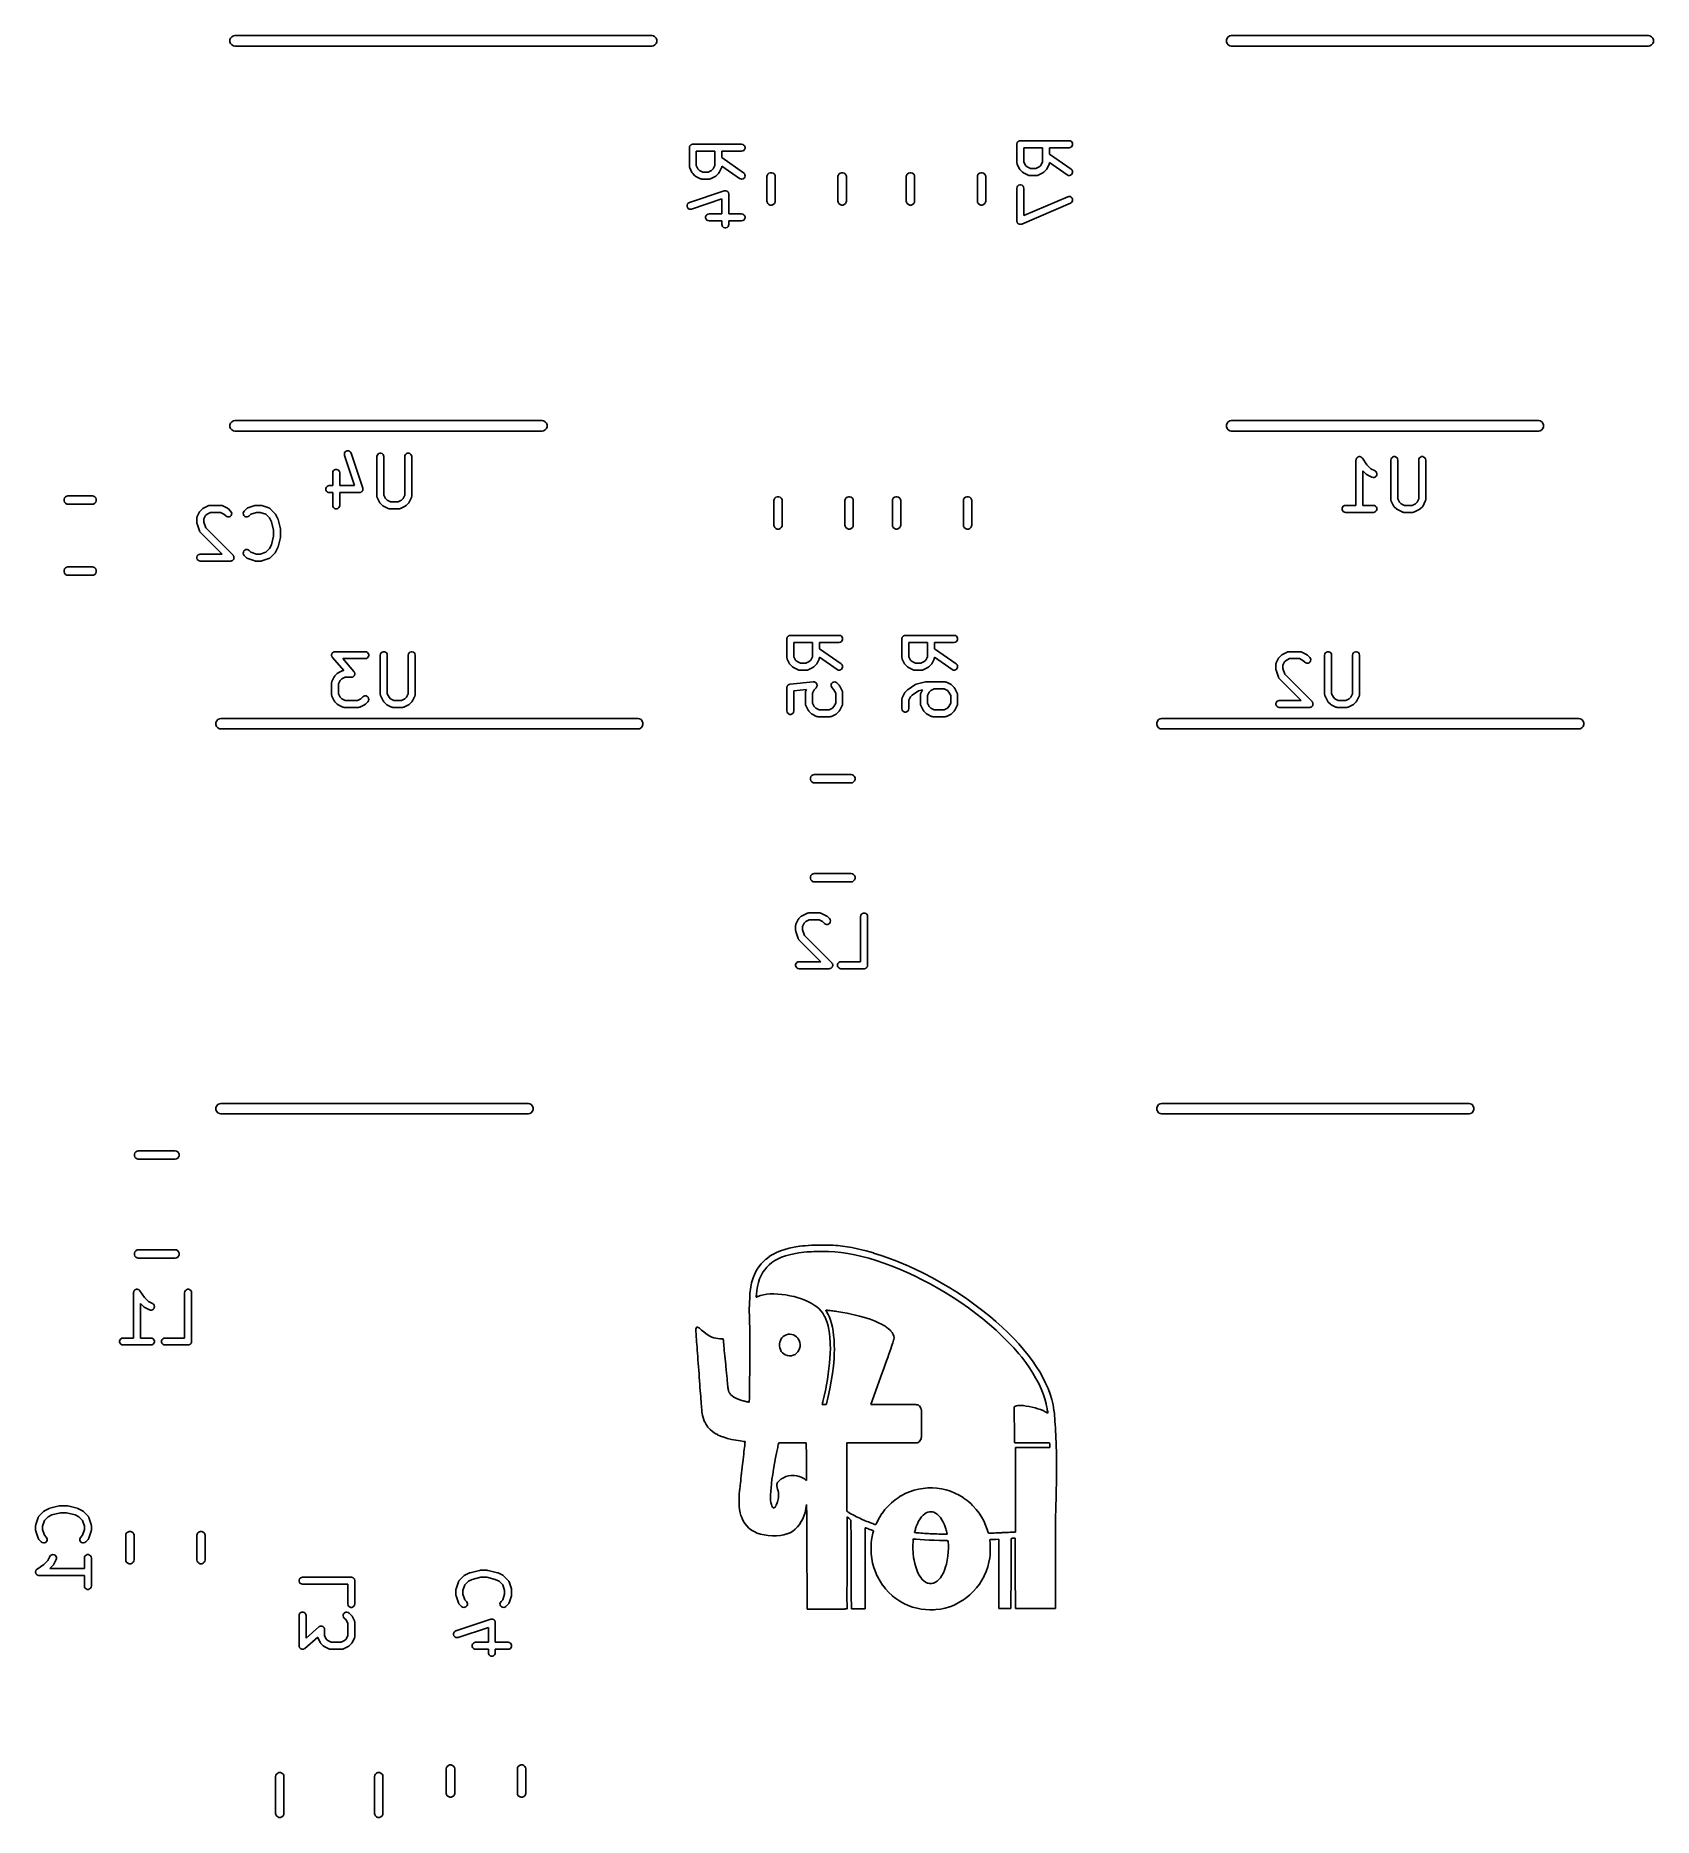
# Model space of a CAD drawing. Extents: x 145 to 168.2, y -88.9 to -63.3.
import ezdxf

# ---------------------------------------------------------------- set-up
doc = ezdxf.new("R2010")
doc.units = 0
doc.header["$MEASUREMENT"] = 0
doc.layers.add('BLACK', color=7, linetype='CONTINUOUS')

msp = doc.modelspace()

# ---------------------------------------------------------------- linework, layer by layer
at = {"layer": 'BLACK', "linetype": 'CONTINUOUS'}
for p, q in [((147.825, -63.3868), (147.834, -63.3619)), ((147.825, -63.4132), (147.825, -63.3868)), ((147.834, -63.4381), (147.825, -63.4132)), ((147.834, -63.3619), (147.851, -63.3417)), ((147.851, -63.3417), (147.874, -63.3284)), ((147.874, -63.3284), (147.893, -63.325)), ((147.893, -63.325), (153.882, -63.325)), ((153.882, -63.325), (153.901, -63.3284)), ((153.901, -63.3284), (153.924, -63.3417)), ((153.924, -63.3417), (153.941, -63.3619)), ((153.941, -63.3619), (153.95, -63.3868)), ((153.95, -63.4132), (153.941, -63.4381)), ((153.95, -63.3868), (153.95, -63.4132)), ((162.125, -63.3868), (162.134, -63.3619)), ((162.125, -63.4132), (162.125, -63.3868)), ((162.134, -63.4381), (162.125, -63.4132)), ((162.134, -63.3619), (162.151, -63.3417)), ((162.151, -63.3417), (162.174, -63.3284)), ((162.174, -63.3284), (162.193, -63.325)), ((162.193, -63.325), (168.182, -63.325)), ((168.182, -63.325), (168.201, -63.3284)), ((168.201, -63.3284), (168.224, -63.3417)), ((168.224, -63.3417), (168.241, -63.3619)), ((168.241, -63.3619), (168.25, -63.3868)), ((168.25, -63.4132), (168.241, -63.4381)), ((168.25, -63.3868), (168.25, -63.4132)), ((147.851, -63.4583), (147.834, -63.4381)), ((147.874, -63.4716), (147.851, -63.4583)), ((147.893, -63.475), (147.874, -63.4716)), ((153.882, -63.475), (147.893, -63.475)), ((153.901, -63.4716), (153.882, -63.475)), ((153.924, -63.4583), (153.901, -63.4716)), ((153.941, -63.4381), (153.924, -63.4583)), ((162.151, -63.4583), (162.134, -63.4381)), ((162.174, -63.4716), (162.151, -63.4583)), ((162.193, -63.475), (162.174, -63.4716)), ((168.182, -63.475), (162.193, -63.475)), ((168.201, -63.4716), (168.182, -63.475)), ((168.224, -63.4583), (168.201, -63.4716)), ((168.241, -63.4381), (168.224, -63.4583)), ((154.417, -64.9247), (154.419, -64.9205)), ((154.417, -64.929), (154.417, -64.9247)), ((154.417, -64.9333), (154.417, -64.929)), ((154.417, -65.2), (154.417, -64.9333)), ((154.419, -64.9205), (154.42, -64.9162)), ((154.42, -64.9162), (154.422, -64.9124)), ((154.422, -64.9124), (154.423, -64.9083)), ((154.423, -64.9083), (154.426, -64.905)), ((154.426, -64.905), (154.428, -64.9012)), ((154.428, -64.9012), (154.432, -64.8984)), ((154.432, -64.8984), (154.435, -64.895)), ((154.435, -64.895), (154.438, -64.8928)), ((154.438, -64.8928), (154.442, -64.89)), ((154.442, -64.89), (154.446, -64.8885)), ((154.446, -64.8885), (154.45, -64.8863)), ((154.45, -64.8863), (154.454, -64.8856)), ((154.454, -64.8856), (154.458, -64.8841)), ((154.458, -64.8841), (154.462, -64.8841)), ((154.462, -64.8841), (154.467, -64.8833)), ((154.467, -64.8833), (155.167, -64.8833)), ((155.167, -64.8833), (155.184, -64.8863)), ((155.184, -64.8863), (155.199, -64.895)), ((155.199, -64.895), (155.21, -64.9083)), ((155.21, -64.9083), (155.216, -64.9247)), ((155.216, -64.942), (155.21, -64.9583)), ((155.216, -64.9247), (155.216, -64.942)), ((159.117, -64.8747), (159.119, -64.8705)), ((159.117, -64.879), (159.117, -64.8747)), ((159.117, -64.8833), (159.117, -64.879)), ((159.117, -65.15), (159.117, -64.8833)), ((159.119, -64.8705), (159.12, -64.8662)), ((159.12, -64.8662), (159.122, -64.8624)), ((159.122, -64.8624), (159.123, -64.8583)), ((159.123, -64.8583), (159.126, -64.855)), ((159.126, -64.855), (159.128, -64.8512)), ((159.128, -64.8512), (159.132, -64.8484)), ((159.132, -64.8484), (159.135, -64.845)), ((159.135, -64.845), (159.138, -64.8428)), ((159.138, -64.8428), (159.142, -64.84)), ((159.142, -64.84), (159.146, -64.8385)), ((159.146, -64.8385), (159.15, -64.8363)), ((159.15, -64.8363), (159.154, -64.8356)), ((159.154, -64.8356), (159.158, -64.8341)), ((159.158, -64.8341), (159.162, -64.8341)), ((159.162, -64.8341), (159.167, -64.8333)), ((159.167, -64.8333), (159.867, -64.8333)), ((159.217, -64.9333), (159.217, -65.1382)), ((159.483, -64.9333), (159.217, -64.9333)), ((159.483, -65.1382), (159.483, -64.9333)), ((159.867, -64.9333), (159.583, -64.9333)), ((159.583, -64.9333), (159.583, -65.024)), ((159.867, -64.8333), (159.884, -64.8363)), ((159.884, -64.9303), (159.867, -64.9333)), ((159.884, -64.8363), (159.899, -64.845)), ((159.899, -64.9216), (159.884, -64.9303)), ((159.899, -64.845), (159.91, -64.8583)), ((159.91, -64.9083), (159.899, -64.9216)), ((159.91, -64.8583), (159.916, -64.8747)), ((159.916, -64.892), (159.91, -64.9083)), ((159.916, -64.8747), (159.916, -64.892)), ((154.417, -65.2028), (154.417, -65.2)), ((154.417, -65.2057), (154.417, -65.2028)), ((154.419, -65.2113), (154.417, -65.2057)), ((154.517, -64.9833), (154.517, -65.1882)), ((154.783, -64.9833), (154.517, -64.9833)), ((154.517, -65.1882), (154.541, -65.237)), ((154.759, -65.237), (154.783, -65.1882)), ((154.783, -65.1882), (154.783, -64.9833)), ((154.883, -65.2057), (154.881, -65.2113)), ((155.167, -64.9833), (154.883, -64.9833)), ((154.883, -64.9833), (154.883, -65.074)), ((154.883, -65.074), (155.195, -65.2924)), ((155.138, -65.3743), (154.883, -65.196)), ((154.883, -65.196), (154.883, -65.2)), ((154.883, -65.2), (154.883, -65.2028)), ((154.883, -65.2028), (154.883, -65.2057)), ((155.184, -64.9803), (155.167, -64.9833)), ((155.199, -64.9716), (155.184, -64.9803)), ((155.21, -64.9583), (155.199, -64.9716)), ((159.117, -65.1528), (159.117, -65.15)), ((159.117, -65.1557), (159.117, -65.1528)), ((159.119, -65.1613), (159.117, -65.1557)), ((159.12, -65.1671), (159.119, -65.1613)), ((159.121, -65.1696), (159.12, -65.1671)), ((159.122, -65.1724), (159.121, -65.1696)), ((159.155, -65.239), (159.122, -65.1724)), ((159.217, -65.1382), (159.241, -65.187)), ((159.241, -65.187), (159.263, -65.2089)), ((159.437, -65.2089), (159.459, -65.187)), ((159.459, -65.187), (159.483, -65.1382)), ((159.578, -65.1724), (159.545, -65.239)), ((159.579, -65.1696), (159.578, -65.1724)), ((159.58, -65.1671), (159.579, -65.1696)), ((159.581, -65.1613), (159.58, -65.1671)), ((159.583, -65.1557), (159.581, -65.1613)), ((159.583, -65.024), (159.895, -65.2424)), ((159.838, -65.3243), (159.583, -65.146)), ((159.583, -65.146), (159.583, -65.15)), ((159.583, -65.15), (159.583, -65.1528)), ((159.583, -65.1528), (159.583, -65.1557)), ((154.42, -65.2171), (154.419, -65.2113)), ((154.421, -65.2196), (154.42, -65.2171)), ((154.422, -65.2224), (154.421, -65.2196)), ((154.455, -65.289), (154.422, -65.2224)), ((154.46, -65.2955), (154.455, -65.289)), ((154.465, -65.302), (154.46, -65.2955)), ((154.498, -65.3354), (154.465, -65.302)), ((154.505, -65.34), (154.498, -65.3354)), ((154.511, -65.3447), (154.505, -65.34)), ((154.578, -65.3781), (154.511, -65.3447)), ((154.541, -65.237), (154.563, -65.2589)), ((154.563, -65.2589), (154.612, -65.2833)), ((154.58, -65.3789), (154.578, -65.3781)), ((154.583, -65.3803), (154.58, -65.3789)), ((154.589, -65.3813), (154.583, -65.3803)), ((154.594, -65.383), (154.589, -65.3813)), ((154.597, -65.3828), (154.594, -65.383)), ((154.6, -65.3833), (154.597, -65.3828)), ((154.7, -65.3833), (154.6, -65.3833)), ((154.612, -65.2833), (154.688, -65.2833)), ((154.688, -65.2833), (154.737, -65.2589)), ((154.703, -65.3828), (154.7, -65.3833)), ((154.706, -65.383), (154.703, -65.3828)), ((154.711, -65.3813), (154.706, -65.383)), ((154.717, -65.3803), (154.711, -65.3813)), ((154.72, -65.3789), (154.717, -65.3803)), ((154.722, -65.3781), (154.72, -65.3789)), ((154.789, -65.3447), (154.722, -65.3781)), ((154.737, -65.2589), (154.759, -65.237)), ((154.795, -65.3399), (154.789, -65.3447)), ((154.802, -65.3354), (154.795, -65.3399)), ((154.835, -65.302), (154.802, -65.3354)), ((154.84, -65.2955), (154.835, -65.302)), ((154.845, -65.289), (154.84, -65.2955)), ((154.878, -65.2224), (154.845, -65.289)), ((154.879, -65.2196), (154.878, -65.2224)), ((154.88, -65.2171), (154.879, -65.2196)), ((154.881, -65.2113), (154.88, -65.2171)), ((155.154, -65.3816), (155.138, -65.3743)), ((155.171, -65.3831), (155.154, -65.3816)), ((155.188, -65.3786), (155.171, -65.3831)), ((155.202, -65.3687), (155.188, -65.3786)), ((155.195, -65.2924), (155.208, -65.3046)), ((155.212, -65.3545), (155.202, -65.3687)), ((155.208, -65.3046), (155.215, -65.3204)), ((155.216, -65.3377), (155.212, -65.3545)), ((155.215, -65.3204), (155.216, -65.3377)), ((155.53, -65.3485), (155.533, -65.3329)), ((155.53, -65.7015), (155.53, -65.3485)), ((155.533, -65.3329), (155.543, -65.3146)), ((155.543, -65.3146), (155.56, -65.301)), ((155.56, -65.301), (155.579, -65.2937)), ((155.579, -65.2937), (155.601, -65.2937)), ((155.601, -65.2937), (155.62, -65.301)), ((155.62, -65.301), (155.637, -65.3146)), ((155.637, -65.3146), (155.647, -65.3329)), ((155.647, -65.3329), (155.65, -65.3485)), ((155.65, -65.3485), (155.65, -65.7015)), ((156.55, -65.3485), (156.553, -65.3329)), ((156.55, -65.7015), (156.55, -65.3485)), ((156.553, -65.3329), (156.563, -65.3146)), ((156.563, -65.3146), (156.58, -65.301)), ((156.58, -65.301), (156.599, -65.2937)), ((156.599, -65.2937), (156.621, -65.2937)), ((156.621, -65.2937), (156.64, -65.301)), ((156.64, -65.301), (156.657, -65.3146)), ((156.657, -65.3146), (156.667, -65.3329)), ((156.667, -65.3329), (156.67, -65.3485)), ((156.67, -65.3485), (156.67, -65.7015)), ((157.53, -65.3485), (157.533, -65.3329)), ((157.53, -65.7015), (157.53, -65.3485)), ((157.533, -65.3329), (157.543, -65.3146)), ((157.543, -65.3146), (157.56, -65.301)), ((157.56, -65.301), (157.579, -65.2937)), ((157.579, -65.2937), (157.601, -65.2937)), ((157.601, -65.2937), (157.62, -65.301)), ((157.62, -65.301), (157.637, -65.3146)), ((157.637, -65.3146), (157.647, -65.3329)), ((157.647, -65.3329), (157.65, -65.3485)), ((157.65, -65.3485), (157.65, -65.7015)), ((158.55, -65.3485), (158.553, -65.3329)), ((158.55, -65.7015), (158.55, -65.3485)), ((158.553, -65.3329), (158.563, -65.3146)), ((158.563, -65.3146), (158.58, -65.301)), ((158.58, -65.301), (158.599, -65.2937)), ((158.599, -65.2937), (158.621, -65.2937)), ((158.621, -65.2937), (158.64, -65.301)), ((158.64, -65.301), (158.657, -65.3146)), ((158.657, -65.3146), (158.667, -65.3329)), ((158.667, -65.3329), (158.67, -65.3485)), ((158.67, -65.3485), (158.67, -65.7015)), ((159.16, -65.2455), (159.155, -65.239)), ((159.165, -65.252), (159.16, -65.2455)), ((159.198, -65.2854), (159.165, -65.252)), ((159.205, -65.29), (159.198, -65.2854)), ((159.211, -65.2947), (159.205, -65.29)), ((159.278, -65.3281), (159.211, -65.2947)), ((159.263, -65.2089), (159.312, -65.2333)), ((159.28, -65.3289), (159.278, -65.3281)), ((159.283, -65.3303), (159.28, -65.3289)), ((159.289, -65.3313), (159.283, -65.3303)), ((159.294, -65.333), (159.289, -65.3313)), ((159.297, -65.3328), (159.294, -65.333)), ((159.3, -65.3333), (159.297, -65.3328)), ((159.4, -65.3333), (159.3, -65.3333)), ((159.312, -65.2333), (159.388, -65.2333)), ((159.388, -65.2333), (159.437, -65.2089)), ((159.403, -65.3328), (159.4, -65.3333)), ((159.406, -65.333), (159.403, -65.3328)), ((159.411, -65.3313), (159.406, -65.333)), ((159.417, -65.3303), (159.411, -65.3313)), ((159.42, -65.3289), (159.417, -65.3303)), ((159.422, -65.3281), (159.42, -65.3289)), ((159.489, -65.2947), (159.422, -65.3281)), ((159.495, -65.2899), (159.489, -65.2947)), ((159.502, -65.2854), (159.495, -65.2899)), ((159.535, -65.252), (159.502, -65.2854)), ((159.54, -65.2455), (159.535, -65.252)), ((159.545, -65.239), (159.54, -65.2455)), ((159.854, -65.3316), (159.838, -65.3243)), ((159.871, -65.3331), (159.854, -65.3316)), ((159.888, -65.3286), (159.871, -65.3331)), ((159.902, -65.3187), (159.888, -65.3286)), ((159.895, -65.2424), (159.908, -65.2546)), ((159.912, -65.3045), (159.902, -65.3187)), ((159.908, -65.2546), (159.915, -65.2704)), ((159.916, -65.2877), (159.912, -65.3045)), ((159.915, -65.2704), (159.916, -65.2877)), ((154.418, -65.7192), (154.918, -65.5526)), ((154.883, -65.6694), (154.449, -65.8141)), ((154.883, -65.8833), (154.883, -65.6694)), ((154.918, -65.5526), (154.921, -65.552)), ((154.921, -65.552), (154.925, -65.5508)), ((154.925, -65.5508), (154.93, -65.5508)), ((154.93, -65.5508), (154.935, -65.55)), ((154.935, -65.55), (154.938, -65.5508)), ((154.938, -65.5508), (154.942, -65.5508)), ((154.942, -65.5508), (154.947, -65.5525)), ((154.947, -65.5525), (154.952, -65.5535)), ((154.952, -65.5535), (154.955, -65.5554)), ((154.955, -65.5554), (154.958, -65.5567)), ((154.958, -65.5567), (154.962, -65.5599)), ((154.962, -65.5599), (154.967, -65.5626)), ((154.967, -65.5626), (154.969, -65.5655)), ((154.969, -65.5655), (154.972, -65.5679)), ((154.972, -65.5679), (154.974, -65.5722)), ((154.974, -65.5722), (154.977, -65.5762)), ((154.977, -65.5762), (154.978, -65.5797)), ((154.978, -65.5797), (154.98, -65.5829)), ((154.98, -65.5829), (154.981, -65.5879)), ((154.981, -65.5879), (154.983, -65.5927)), ((154.983, -65.5927), (154.983, -65.5964)), ((154.983, -65.5964), (154.983, -65.6)), ((154.983, -65.6), (154.983, -65.8833)), ((155.533, -65.7171), (155.53, -65.7015)), ((155.543, -65.7354), (155.533, -65.7171)), ((155.647, -65.7171), (155.637, -65.7354)), ((155.65, -65.7015), (155.647, -65.7171)), ((156.553, -65.7171), (156.55, -65.7015)), ((156.563, -65.7354), (156.553, -65.7171)), ((156.667, -65.7171), (156.657, -65.7354)), ((156.67, -65.7015), (156.667, -65.7171)), ((157.533, -65.7171), (157.53, -65.7015)), ((157.543, -65.7354), (157.533, -65.7171)), ((157.647, -65.7171), (157.637, -65.7354)), ((157.65, -65.7015), (157.647, -65.7171)), ((158.553, -65.7171), (158.55, -65.7015)), ((158.563, -65.7354), (158.553, -65.7171)), ((158.667, -65.7171), (158.657, -65.7354)), ((158.67, -65.7015), (158.667, -65.7171)), ((159.117, -65.5167), (159.12, -65.4996)), ((159.117, -65.9833), (159.117, -65.5167)), ((159.12, -65.4996), (159.128, -65.4845)), ((159.128, -65.4845), (159.142, -65.4734)), ((159.142, -65.4734), (159.158, -65.4674)), ((159.158, -65.4674), (159.175, -65.4674)), ((159.175, -65.4674), (159.192, -65.4734)), ((159.192, -65.4734), (159.205, -65.4845)), ((159.205, -65.4845), (159.214, -65.4996)), ((159.214, -65.4996), (159.217, -65.5167)), ((159.217, -65.5167), (159.217, -65.9075)), ((159.217, -65.9075), (159.847, -65.6374)), ((159.847, -65.6374), (159.864, -65.6334)), ((159.864, -65.6334), (159.881, -65.6355)), ((159.881, -65.6355), (159.897, -65.6433)), ((159.897, -65.6433), (159.909, -65.656)), ((159.911, -65.7059), (159.901, -65.7198)), ((159.909, -65.656), (159.915, -65.6719)), ((159.916, -65.6893), (159.911, -65.7059)), ((159.915, -65.6719), (159.916, -65.6893)), ((154.384, -65.7566), (154.391, -65.7405)), ((154.384, -65.774), (154.384, -65.7566)), ((154.389, -65.7905), (154.384, -65.774)), ((154.4, -65.8041), (154.389, -65.7905)), ((154.391, -65.7405), (154.402, -65.7275)), ((154.415, -65.8132), (154.4, -65.8041)), ((154.402, -65.7275), (154.418, -65.7192)), ((154.432, -65.8166), (154.415, -65.8132)), ((154.449, -65.8141), (154.432, -65.8166)), ((154.651, -65.9247), (154.657, -65.9083)), ((154.651, -65.942), (154.651, -65.9247)), ((154.657, -65.9583), (154.651, -65.942)), ((154.657, -65.9083), (154.668, -65.895)), ((154.668, -65.9716), (154.657, -65.9583)), ((154.668, -65.895), (154.683, -65.8863)), ((154.683, -65.9803), (154.668, -65.9716)), ((154.683, -65.8863), (154.7, -65.8833)), ((154.7, -65.8833), (154.883, -65.8833)), ((154.983, -65.8833), (155.167, -65.8833)), ((155.167, -65.8833), (155.184, -65.8863)), ((155.184, -65.8863), (155.199, -65.895)), ((155.199, -65.9716), (155.184, -65.9803)), ((155.199, -65.895), (155.21, -65.9083)), ((155.21, -65.9583), (155.199, -65.9716)), ((155.21, -65.9083), (155.216, -65.9247)), ((155.216, -65.942), (155.21, -65.9583)), ((155.216, -65.9247), (155.216, -65.942)), ((155.56, -65.749), (155.543, -65.7354)), ((155.579, -65.7563), (155.56, -65.749)), ((155.601, -65.7563), (155.579, -65.7563)), ((155.62, -65.749), (155.601, -65.7563)), ((155.637, -65.7354), (155.62, -65.749)), ((156.58, -65.749), (156.563, -65.7354)), ((156.599, -65.7563), (156.58, -65.749)), ((156.621, -65.7563), (156.599, -65.7563)), ((156.64, -65.749), (156.621, -65.7563)), ((156.657, -65.7354), (156.64, -65.749)), ((157.56, -65.749), (157.543, -65.7354)), ((157.579, -65.7563), (157.56, -65.749)), ((157.601, -65.7563), (157.579, -65.7563)), ((157.62, -65.749), (157.601, -65.7563)), ((157.637, -65.7354), (157.62, -65.749)), ((158.58, -65.749), (158.563, -65.7354)), ((158.599, -65.7563), (158.58, -65.749)), ((158.621, -65.7563), (158.599, -65.7563)), ((158.64, -65.749), (158.621, -65.7563)), ((158.657, -65.7354), (158.64, -65.749)), ((159.886, -65.7293), (159.186, -66.0293)), ((159.901, -65.7198), (159.886, -65.7293)), ((154.7, -65.9833), (154.683, -65.9803)), ((154.883, -65.9833), (154.7, -65.9833)), ((154.883, -66.0333), (154.883, -65.9833)), ((154.886, -66.0504), (154.883, -66.0333)), ((154.895, -66.0655), (154.886, -66.0504)), ((154.908, -66.0766), (154.895, -66.0655)), ((154.925, -66.0826), (154.908, -66.0766)), ((154.942, -66.0826), (154.925, -66.0826)), ((154.958, -66.0766), (154.942, -66.0826)), ((154.972, -66.0655), (154.958, -66.0766)), ((154.98, -66.0504), (154.972, -66.0655)), ((154.983, -66.0333), (154.98, -66.0504)), ((155.167, -65.9833), (154.983, -65.9833)), ((154.983, -65.9833), (154.983, -66.0333)), ((155.184, -65.9803), (155.167, -65.9833)), ((159.118, -65.989), (159.117, -65.9833)), ((159.118, -65.9947), (159.118, -65.989)), ((159.119, -65.9975), (159.118, -65.9947)), ((159.12, -66.0004), (159.119, -65.9975)), ((159.123, -66.0054), (159.12, -66.0004)), ((159.125, -66.0107), (159.123, -66.0054)), ((159.127, -66.0129), (159.125, -66.0107)), ((159.128, -66.0155), (159.127, -66.0129)), ((159.133, -66.0192), (159.128, -66.0155)), ((159.137, -66.0234), (159.133, -66.0192)), ((159.139, -66.0247), (159.137, -66.0234)), ((159.142, -66.0266), (159.139, -66.0247)), ((159.147, -66.0286), (159.142, -66.0266)), ((159.152, -66.0312), (159.147, -66.0286)), ((159.155, -66.0316), (159.152, -66.0312)), ((159.158, -66.0326), (159.155, -66.0316)), ((159.164, -66.0326), (159.158, -66.0326)), ((159.169, -66.0333), (159.164, -66.0326)), ((159.172, -66.0326), (159.169, -66.0333)), ((159.175, -66.0326), (159.172, -66.0326)), ((159.181, -66.0306), (159.175, -66.0326)), ((159.186, -66.0293), (159.181, -66.0306)), ((147.825, -68.9118), (147.834, -68.8869)), ((147.825, -68.9382), (147.825, -68.9118)), ((147.834, -68.9631), (147.825, -68.9382)), ((147.834, -68.8869), (147.851, -68.8667)), ((147.851, -68.9833), (147.834, -68.9631)), ((147.851, -68.8667), (147.874, -68.8534)), ((147.874, -68.9966), (147.851, -68.9833)), ((147.874, -68.8534), (147.893, -68.85)), ((147.893, -69), (147.874, -68.9966)), ((147.893, -68.85), (152.307, -68.85)), ((152.307, -69), (147.893, -69)), ((152.307, -68.85), (152.326, -68.8534)), ((152.326, -68.9966), (152.307, -69)), ((152.326, -68.8534), (152.349, -68.8667)), ((152.349, -68.9833), (152.326, -68.9966)), ((152.349, -68.8667), (152.366, -68.8869)), ((152.366, -68.9631), (152.349, -68.9833)), ((152.366, -68.8869), (152.375, -68.9118)), ((152.375, -68.9382), (152.366, -68.9631)), ((152.375, -68.9118), (152.375, -68.9382)), ((162.125, -68.9118), (162.134, -68.8869)), ((162.125, -68.9382), (162.125, -68.9118)), ((162.134, -68.9631), (162.125, -68.9382)), ((162.134, -68.8869), (162.151, -68.8667)), ((162.151, -68.9833), (162.134, -68.9631)), ((162.151, -68.8667), (162.174, -68.8534)), ((162.174, -68.9966), (162.151, -68.9833)), ((162.174, -68.8534), (162.193, -68.85)), ((162.193, -69), (162.174, -68.9966)), ((162.193, -68.85), (166.607, -68.85)), ((166.607, -69), (162.193, -69)), ((166.607, -68.85), (166.626, -68.8534)), ((166.626, -68.9966), (166.607, -69)), ((166.626, -68.8534), (166.649, -68.8667)), ((166.649, -68.9833), (166.626, -68.9966)), ((166.649, -68.8667), (166.666, -68.8869)), ((166.666, -68.9631), (166.649, -68.9833)), ((166.666, -68.8869), (166.675, -68.9118)), ((166.675, -68.9382), (166.666, -68.9631)), ((166.675, -68.9118), (166.675, -68.9382)), ((149.479, -69.3002), (149.493, -69.2894)), ((149.493, -69.2894), (149.509, -69.2839)), ((149.509, -69.2839), (149.527, -69.2843)), ((149.527, -69.2843), (149.543, -69.2907)), ((149.543, -69.2907), (149.556, -69.3023)), ((149.325, -69.5567), (149.341, -69.5508)), ((149.341, -69.5508), (149.359, -69.5508)), ((149.359, -69.5508), (149.375, -69.5567)), ((149.467, -69.332), (149.47, -69.315)), ((149.469, -69.3491), (149.467, -69.332)), ((149.614, -69.7833), (149.469, -69.3491)), ((149.47, -69.315), (149.479, -69.3002)), ((149.556, -69.3023), (149.564, -69.3175)), ((149.564, -69.3175), (149.731, -69.8175)), ((149.933, -69.3667), (149.936, -69.3496)), ((149.933, -69.9333), (149.933, -69.3667)), ((149.936, -69.3496), (149.945, -69.3345)), ((149.945, -69.3345), (149.958, -69.3234)), ((149.958, -69.3234), (149.975, -69.3174)), ((149.975, -69.3174), (149.992, -69.3174)), ((149.992, -69.3174), (150.008, -69.3234)), ((150.008, -69.3234), (150.022, -69.3345)), ((150.022, -69.3345), (150.03, -69.3496)), ((150.03, -69.3496), (150.033, -69.3667)), ((150.033, -69.3667), (150.033, -69.9215)), ((150.333, -69.3667), (150.336, -69.3496)), ((150.333, -69.9215), (150.333, -69.3667)), ((150.336, -69.3496), (150.345, -69.3345)), ((150.345, -69.3345), (150.358, -69.3234)), ((150.358, -69.3234), (150.375, -69.3174)), ((150.375, -69.3174), (150.392, -69.3174)), ((150.392, -69.3174), (150.408, -69.3234)), ((150.408, -69.3234), (150.422, -69.3345)), ((150.422, -69.3345), (150.43, -69.3496)), ((150.43, -69.3496), (150.433, -69.3667)), ((150.433, -69.3667), (150.433, -69.9333)), ((163.983, -69.4167), (163.984, -69.4139)), ((163.983, -70.0667), (163.983, -69.4167)), ((163.984, -69.4112), (163.985, -69.4054)), ((163.984, -69.4139), (163.984, -69.4112)), ((163.985, -69.4054), (163.986, -69.3996)), ((163.986, -69.3996), (163.988, -69.3972)), ((163.988, -69.3972), (163.989, -69.3945)), ((163.989, -69.3945), (163.992, -69.3897)), ((163.992, -69.3897), (163.995, -69.3845)), ((163.995, -69.3845), (163.997, -69.3827)), ((163.997, -69.3827), (163.999, -69.3805)), ((163.999, -69.3805), (164.004, -69.3772)), ((164.004, -69.3772), (164.008, -69.3734)), ((164.008, -69.3734), (164.011, -69.3724)), ((164.011, -69.3724), (164.013, -69.3709)), ((164.013, -69.3709), (164.019, -69.3695)), ((164.019, -69.3695), (164.025, -69.3674)), ((164.025, -69.3674), (164.027, -69.3674)), ((164.027, -69.3674), (164.03, -69.3668)), ((164.03, -69.3668), (164.036, -69.3674)), ((164.036, -69.3674), (164.042, -69.3674)), ((164.042, -69.3674), (164.045, -69.3684)), ((164.045, -69.3684), (164.047, -69.3687)), ((164.047, -69.3687), (164.053, -69.3713)), ((164.053, -69.3713), (164.058, -69.3734)), ((164.058, -69.3734), (164.06, -69.3751)), ((164.06, -69.3751), (164.063, -69.3764)), ((164.063, -69.3764), (164.067, -69.3807)), ((164.067, -69.3807), (164.072, -69.3845)), ((164.072, -69.3845), (164.073, -69.3869)), ((164.073, -69.3869), (164.075, -69.3889)), ((164.075, -69.3889), (164.139, -69.4848)), ((164.139, -69.4848), (164.196, -69.5422)), ((164.196, -69.5422), (164.256, -69.5719)), ((164.483, -69.4167), (164.486, -69.3996)), ((164.483, -69.9833), (164.483, -69.4167)), ((164.486, -69.3996), (164.495, -69.3845)), ((164.495, -69.3845), (164.508, -69.3734)), ((164.508, -69.3734), (164.525, -69.3674)), ((164.525, -69.3674), (164.542, -69.3674)), ((164.542, -69.3674), (164.558, -69.3734)), ((164.558, -69.3734), (164.572, -69.3845)), ((164.572, -69.3845), (164.58, -69.3996)), ((164.58, -69.3996), (164.583, -69.4167)), ((164.583, -69.4167), (164.583, -69.9715)), ((164.883, -69.4167), (164.886, -69.3996)), ((164.883, -69.9715), (164.883, -69.4167)), ((164.886, -69.3996), (164.895, -69.3845)), ((164.895, -69.3845), (164.908, -69.3734)), ((164.908, -69.3734), (164.925, -69.3674)), ((164.925, -69.3674), (164.942, -69.3674)), ((164.942, -69.3674), (164.958, -69.3734)), ((164.958, -69.3734), (164.972, -69.3845)), ((164.972, -69.3845), (164.98, -69.3996)), ((164.98, -69.3996), (164.983, -69.4167)), ((164.983, -69.4167), (164.983, -69.9833)), ((149.201, -69.8247), (149.207, -69.8083)), ((149.207, -69.8083), (149.218, -69.795)), ((149.218, -69.795), (149.233, -69.7863)), ((149.233, -69.7863), (149.25, -69.7833)), ((149.25, -69.7833), (149.3, -69.7833)), ((149.3, -69.6), (149.303, -69.5829)), ((149.3, -69.7833), (149.3, -69.6)), ((149.303, -69.5829), (149.312, -69.5679)), ((149.312, -69.5679), (149.325, -69.5567)), ((149.375, -69.5567), (149.388, -69.5679)), ((149.388, -69.5679), (149.397, -69.5829)), ((149.397, -69.5829), (149.4, -69.6)), ((149.4, -69.6), (149.4, -69.7833)), ((149.4, -69.7833), (149.614, -69.7833)), ((164.131, -69.6187), (164.083, -69.5707)), ((164.083, -69.5707), (164.083, -70.0667)), ((164.138, -69.6233), (164.131, -69.6187)), ((164.144, -69.6281), (164.138, -69.6233)), ((164.211, -69.6614), (164.144, -69.6281)), ((164.228, -69.6663), (164.211, -69.6614)), ((164.245, -69.6653), (164.228, -69.6663)), ((164.261, -69.6584), (164.245, -69.6653)), ((164.256, -69.5719), (164.27, -69.5823)), ((164.273, -69.6465), (164.261, -69.6584)), ((164.27, -69.5823), (164.279, -69.5968)), ((164.281, -69.6309), (164.273, -69.6465)), ((164.279, -69.5968), (164.283, -69.6137)), ((164.283, -69.6137), (164.281, -69.6309)), ((145.444, -69.9794), (145.451, -69.9595)), ((145.444, -70.0006), (145.444, -69.9794)), ((145.451, -70.0205), (145.444, -70.0006)), ((145.451, -69.9595), (145.465, -69.9433)), ((145.465, -70.0367), (145.451, -70.0205)), ((145.465, -69.9433), (145.483, -69.9327)), ((145.483, -70.0473), (145.465, -70.0367)), ((145.483, -69.9327), (145.498, -69.93)), ((145.498, -70.05), (145.483, -70.0473)), ((145.498, -69.93), (145.852, -69.93)), ((145.852, -70.05), (145.498, -70.05)), ((145.852, -69.93), (145.867, -69.9327)), ((145.867, -70.0473), (145.852, -70.05)), ((145.867, -69.9327), (145.885, -69.9433)), ((145.885, -70.0367), (145.867, -70.0473)), ((145.885, -69.9433), (145.899, -69.9595)), ((145.899, -70.0205), (145.885, -70.0367)), ((145.899, -69.9595), (145.906, -69.9794)), ((145.906, -70.0006), (145.899, -70.0205)), ((145.906, -69.9794), (145.906, -70.0006)), ((149.201, -69.842), (149.201, -69.8247)), ((149.207, -69.8583), (149.201, -69.842)), ((149.218, -69.8716), (149.207, -69.8583)), ((149.233, -69.8803), (149.218, -69.8716)), ((149.25, -69.8833), (149.233, -69.8803)), ((149.3, -69.8833), (149.25, -69.8833)), ((149.3, -70.0667), (149.3, -69.8833)), ((149.683, -69.8833), (149.4, -69.8833)), ((149.4, -69.8833), (149.4, -70.0667)), ((149.687, -69.8827), (149.683, -69.8833)), ((149.691, -69.8828), (149.687, -69.8827)), ((149.695, -69.8812), (149.691, -69.8828)), ((149.7, -69.8803), (149.695, -69.8812)), ((149.704, -69.8785), (149.7, -69.8803)), ((149.707, -69.8773), (149.704, -69.8785)), ((149.711, -69.8742), (149.707, -69.8773)), ((149.715, -69.8716), (149.711, -69.8742)), ((149.718, -69.8688), (149.715, -69.8716)), ((149.721, -69.8665), (149.718, -69.8688)), ((149.723, -69.8622), (149.721, -69.8665)), ((149.727, -69.8583), (149.723, -69.8622)), ((149.728, -69.8549), (149.727, -69.8583)), ((149.73, -69.8517), (149.728, -69.8549)), ((149.731, -69.8468), (149.73, -69.8517)), ((149.731, -69.8175), (149.731, -69.8212)), ((149.731, -69.8212), (149.733, -69.8247)), ((149.733, -69.842), (149.731, -69.8468)), ((149.733, -69.8247), (149.733, -69.8297)), ((149.733, -69.8297), (149.733, -69.8347)), ((149.733, -69.8347), (149.733, -69.8383)), ((149.733, -69.8383), (149.733, -69.842)), ((149.934, -69.9362), (149.933, -69.9333)), ((149.934, -69.939), (149.934, -69.9362)), ((149.935, -69.9447), (149.934, -69.939)), ((149.936, -69.9504), (149.935, -69.9447)), ((149.938, -69.9529), (149.936, -69.9504)), ((149.939, -69.9557), (149.938, -69.9529)), ((149.972, -70.0224), (149.939, -69.9557)), ((149.977, -70.0288), (149.972, -70.0224)), ((149.981, -70.0354), (149.977, -70.0288)), ((150.015, -70.0687), (149.981, -70.0354)), ((150.033, -69.9215), (150.058, -69.9704)), ((150.058, -69.9704), (150.08, -69.9922)), ((150.08, -69.9922), (150.128, -70.0167)), ((150.128, -70.0167), (150.238, -70.0167)), ((150.238, -70.0167), (150.287, -69.9922)), ((150.287, -69.9922), (150.309, -69.9704)), ((150.309, -69.9704), (150.333, -69.9215)), ((150.385, -70.0354), (150.352, -70.0687)), ((150.39, -70.0288), (150.385, -70.0354)), ((150.395, -70.0224), (150.39, -70.0288)), ((150.428, -69.9557), (150.395, -70.0224)), ((150.429, -69.9529), (150.428, -69.9557)), ((150.43, -69.9504), (150.429, -69.9529)), ((150.431, -69.9447), (150.43, -69.9504)), ((150.433, -69.939), (150.431, -69.9447)), ((150.433, -69.9333), (150.433, -69.9362)), ((150.433, -69.9362), (150.433, -69.939)), ((155.63, -69.9985), (155.633, -69.9829)), ((155.63, -70.3515), (155.63, -69.9985)), ((155.633, -69.9829), (155.643, -69.9646)), ((155.643, -69.9646), (155.66, -69.951)), ((155.66, -69.951), (155.679, -69.9437)), ((155.679, -69.9437), (155.701, -69.9437)), ((155.701, -69.9437), (155.72, -69.951)), ((155.72, -69.951), (155.737, -69.9646)), ((155.737, -69.9646), (155.747, -69.9829)), ((155.747, -69.9829), (155.75, -69.9985)), ((155.75, -69.9985), (155.75, -70.3515)), ((156.65, -69.9985), (156.653, -69.9829)), ((156.65, -70.3515), (156.65, -69.9985)), ((156.653, -69.9829), (156.663, -69.9646)), ((156.663, -69.9646), (156.68, -69.951)), ((156.68, -69.951), (156.699, -69.9437)), ((156.699, -69.9437), (156.721, -69.9437)), ((156.721, -69.9437), (156.74, -69.951)), ((156.74, -69.951), (156.757, -69.9646)), ((156.757, -69.9646), (156.767, -69.9829)), ((156.767, -69.9829), (156.77, -69.9985)), ((156.77, -69.9985), (156.77, -70.3515)), ((157.33, -69.9985), (157.333, -69.9829)), ((157.33, -70.3515), (157.33, -69.9985)), ((157.333, -69.9829), (157.343, -69.9646)), ((157.343, -69.9646), (157.36, -69.951)), ((157.36, -69.951), (157.379, -69.9437)), ((157.379, -69.9437), (157.401, -69.9437)), ((157.401, -69.9437), (157.42, -69.951)), ((157.42, -69.951), (157.437, -69.9646)), ((157.437, -69.9646), (157.447, -69.9829)), ((157.447, -69.9829), (157.45, -69.9985)), ((157.45, -69.9985), (157.45, -70.3515)), ((158.35, -69.9985), (158.353, -69.9829)), ((158.35, -70.3515), (158.35, -69.9985)), ((158.353, -69.9829), (158.363, -69.9646)), ((158.363, -69.9646), (158.38, -69.951)), ((158.38, -69.951), (158.399, -69.9437)), ((158.399, -69.9437), (158.421, -69.9437)), ((158.421, -69.9437), (158.44, -69.951)), ((158.44, -69.951), (158.457, -69.9646)), ((158.457, -69.9646), (158.467, -69.9829)), ((158.467, -69.9829), (158.47, -69.9985)), ((158.47, -69.9985), (158.47, -70.3515)), ((164.484, -69.9862), (164.483, -69.9833)), ((164.484, -69.989), (164.484, -69.9862)), ((164.485, -69.9947), (164.484, -69.989)), ((164.486, -70.0004), (164.485, -69.9947)), ((164.488, -70.0029), (164.486, -70.0004)), ((164.489, -70.0057), (164.488, -70.0029)), ((164.522, -70.0724), (164.489, -70.0057)), ((164.583, -69.9715), (164.608, -70.0204)), ((164.608, -70.0204), (164.63, -70.0422)), ((164.63, -70.0422), (164.678, -70.0667)), ((164.788, -70.0667), (164.837, -70.0422)), ((164.837, -70.0422), (164.859, -70.0204)), ((164.859, -70.0204), (164.883, -69.9715)), ((164.978, -70.0057), (164.945, -70.0724)), ((164.979, -70.0029), (164.978, -70.0057)), ((164.98, -70.0004), (164.979, -70.0029)), ((164.981, -69.9947), (164.98, -70.0004)), ((164.983, -69.989), (164.981, -69.9947)), ((164.983, -69.9833), (164.983, -69.9862)), ((164.983, -69.9862), (164.983, -69.989)), ((147.35, -70.2443), (147.352, -70.2387)), ((147.351, -70.2472), (147.35, -70.2443)), ((147.35, -70.25), (147.351, -70.2472)), ((147.35, -70.3167), (147.35, -70.25)), ((147.351, -70.3246), (147.35, -70.3167)), ((147.352, -70.2387), (147.353, -70.2329)), ((147.353, -70.2329), (147.354, -70.2304)), ((147.354, -70.2304), (147.355, -70.2276)), ((147.355, -70.2276), (147.389, -70.161)), ((147.389, -70.161), (147.393, -70.1545)), ((147.393, -70.1545), (147.398, -70.148)), ((147.398, -70.148), (147.431, -70.1146)), ((147.431, -70.1146), (147.438, -70.1101)), ((147.438, -70.1101), (147.444, -70.1053)), ((147.444, -70.1053), (147.511, -70.0719)), ((147.474, -70.2129), (147.45, -70.2618)), ((147.45, -70.2618), (147.45, -70.3086)), ((147.45, -70.3086), (147.477, -70.3897)), ((147.496, -70.1911), (147.474, -70.2129)), ((147.545, -70.1667), (147.496, -70.1911)), ((147.511, -70.0719), (147.514, -70.0711)), ((147.514, -70.0711), (147.516, -70.0697)), ((147.516, -70.0697), (147.522, -70.0687)), ((147.522, -70.0687), (147.528, -70.067)), ((147.528, -70.067), (147.53, -70.0672)), ((147.53, -70.0672), (147.533, -70.0667)), ((147.533, -70.0667), (147.7, -70.0667)), ((147.688, -70.1667), (147.545, -70.1667)), ((147.737, -70.1911), (147.688, -70.1667)), ((147.7, -70.0667), (147.703, -70.0672)), ((147.703, -70.0672), (147.706, -70.067)), ((147.706, -70.067), (147.711, -70.0687)), ((147.711, -70.0687), (147.717, -70.0697)), ((147.717, -70.0697), (147.72, -70.0711)), ((147.72, -70.0711), (147.722, -70.0719)), ((147.722, -70.0719), (147.789, -70.1053)), ((147.765, -70.2187), (147.737, -70.1911)), ((147.779, -70.2286), (147.765, -70.2187)), ((147.796, -70.2331), (147.779, -70.2286)), ((147.789, -70.1053), (147.795, -70.1101)), ((147.795, -70.1101), (147.802, -70.1146)), ((147.813, -70.2316), (147.796, -70.2331)), ((147.802, -70.1146), (147.835, -70.148)), ((147.829, -70.2243), (147.813, -70.2316)), ((147.841, -70.212), (147.829, -70.2243)), ((147.835, -70.148), (147.845, -70.1622)), ((147.848, -70.1963), (147.841, -70.212)), ((147.845, -70.1622), (147.85, -70.179)), ((147.85, -70.179), (147.848, -70.1963)), ((148.017, -70.179), (148.021, -70.1622)), ((148.018, -70.1963), (148.017, -70.179)), ((148.026, -70.212), (148.018, -70.1963)), ((148.021, -70.1622), (148.031, -70.148)), ((148.038, -70.2243), (148.026, -70.212)), ((148.031, -70.148), (148.065, -70.1146)), ((148.054, -70.2316), (148.038, -70.2243)), ((148.071, -70.2331), (148.054, -70.2316)), ((148.065, -70.1146), (148.067, -70.113)), ((148.067, -70.113), (148.069, -70.1108)), ((148.069, -70.1108), (148.074, -70.108)), ((148.088, -70.2286), (148.071, -70.2331)), ((148.074, -70.108), (148.079, -70.1047)), ((148.079, -70.1047), (148.082, -70.1039)), ((148.082, -70.1039), (148.084, -70.1026)), ((148.084, -70.1026), (148.184, -70.0692)), ((148.102, -70.2187), (148.088, -70.2286)), ((148.127, -70.1937), (148.102, -70.2187)), ((148.208, -70.1667), (148.127, -70.1937)), ((148.184, -70.0692), (148.192, -70.0681)), ((148.192, -70.0681), (148.2, -70.0667)), ((148.2, -70.0667), (148.267, -70.0667)), ((148.259, -70.1667), (148.208, -70.1667)), ((148.34, -70.1937), (148.259, -70.1667)), ((148.267, -70.0667), (148.275, -70.0681)), ((148.275, -70.0681), (148.282, -70.0692)), ((148.282, -70.0692), (148.382, -70.1026)), ((148.392, -70.2463), (148.34, -70.1937)), ((148.382, -70.1026), (148.385, -70.1039)), ((148.385, -70.1039), (148.388, -70.1047)), ((148.388, -70.1047), (148.393, -70.108)), ((148.419, -70.3008), (148.392, -70.2463)), ((148.393, -70.108), (148.398, -70.1108)), ((148.398, -70.1108), (148.4, -70.113)), ((148.4, -70.113), (148.402, -70.1146)), ((148.402, -70.1146), (148.469, -70.1813)), ((148.45, -70.4228), (148.419, -70.3008)), ((148.469, -70.1813), (148.473, -70.1879)), ((148.473, -70.1879), (148.478, -70.1943)), ((148.478, -70.1943), (148.511, -70.261)), ((148.511, -70.261), (148.513, -70.2662)), ((148.513, -70.2662), (148.515, -70.2712)), ((148.515, -70.2712), (148.549, -70.4045)), ((149.303, -70.0838), (149.3, -70.0667)), ((149.312, -70.0988), (149.303, -70.0838)), ((149.325, -70.11), (149.312, -70.0988)), ((149.341, -70.1159), (149.325, -70.11)), ((149.359, -70.1159), (149.341, -70.1159)), ((149.375, -70.11), (149.359, -70.1159)), ((149.388, -70.0988), (149.375, -70.11)), ((149.397, -70.0838), (149.388, -70.0988)), ((149.4, -70.0667), (149.397, -70.0838)), ((150.021, -70.0733), (150.015, -70.0687)), ((150.028, -70.0781), (150.021, -70.0733)), ((150.094, -70.1114), (150.028, -70.0781)), ((150.097, -70.1122), (150.094, -70.1114)), ((150.1, -70.1137), (150.097, -70.1122)), ((150.105, -70.1147), (150.1, -70.1137)), ((150.111, -70.1163), (150.105, -70.1147)), ((150.114, -70.1162), (150.111, -70.1163)), ((150.117, -70.1167), (150.114, -70.1162)), ((150.25, -70.1167), (150.117, -70.1167)), ((150.253, -70.1162), (150.25, -70.1167)), ((150.256, -70.1163), (150.253, -70.1162)), ((150.261, -70.1147), (150.256, -70.1163)), ((150.267, -70.1137), (150.261, -70.1147)), ((150.27, -70.1122), (150.267, -70.1137)), ((150.272, -70.1114), (150.27, -70.1122)), ((150.339, -70.0781), (150.272, -70.1114)), ((150.345, -70.0733), (150.339, -70.0781)), ((150.352, -70.0687), (150.345, -70.0733)), ((163.784, -70.108), (163.79, -70.0917)), ((163.784, -70.1253), (163.784, -70.108)), ((163.79, -70.1417), (163.784, -70.1253)), ((163.79, -70.0917), (163.801, -70.0784)), ((163.801, -70.155), (163.79, -70.1417)), ((163.801, -70.0784), (163.816, -70.0697)), ((163.816, -70.1637), (163.801, -70.155)), ((163.816, -70.0697), (163.833, -70.0667)), ((163.833, -70.1667), (163.816, -70.1637)), ((163.833, -70.0667), (163.983, -70.0667)), ((164.233, -70.1667), (163.833, -70.1667)), ((164.083, -70.0667), (164.233, -70.0667)), ((164.233, -70.0667), (164.25, -70.0697)), ((164.25, -70.1637), (164.233, -70.1667)), ((164.25, -70.0697), (164.265, -70.0784)), ((164.265, -70.155), (164.25, -70.1637)), ((164.265, -70.0784), (164.277, -70.0917)), ((164.277, -70.1417), (164.265, -70.155)), ((164.277, -70.0917), (164.283, -70.108)), ((164.283, -70.1253), (164.277, -70.1417)), ((164.283, -70.108), (164.283, -70.1253)), ((164.527, -70.0788), (164.522, -70.0724)), ((164.531, -70.0854), (164.527, -70.0788)), ((164.565, -70.1187), (164.531, -70.0854)), ((164.571, -70.1233), (164.565, -70.1187)), ((164.578, -70.1281), (164.571, -70.1233)), ((164.644, -70.1614), (164.578, -70.1281)), ((164.647, -70.1622), (164.644, -70.1614)), ((164.65, -70.1637), (164.647, -70.1622)), ((164.655, -70.1647), (164.65, -70.1637)), ((164.661, -70.1663), (164.655, -70.1647)), ((164.664, -70.1662), (164.661, -70.1663)), ((164.667, -70.1667), (164.664, -70.1662)), ((164.8, -70.1667), (164.667, -70.1667)), ((164.678, -70.0667), (164.788, -70.0667)), ((164.803, -70.1662), (164.8, -70.1667)), ((164.806, -70.1663), (164.803, -70.1662)), ((164.811, -70.1647), (164.806, -70.1663)), ((164.817, -70.1637), (164.811, -70.1647)), ((164.82, -70.1622), (164.817, -70.1637)), ((164.822, -70.1614), (164.82, -70.1622)), ((164.889, -70.1281), (164.822, -70.1614)), ((164.895, -70.1233), (164.889, -70.1281)), ((164.902, -70.1187), (164.895, -70.1233)), ((164.935, -70.0854), (164.902, -70.1187)), ((164.94, -70.0788), (164.935, -70.0854)), ((164.945, -70.0724), (164.94, -70.0788)), ((147.353, -70.3325), (147.351, -70.3246)), ((147.386, -70.4325), (147.353, -70.3325)), ((147.387, -70.435), (147.386, -70.4325)), ((147.388, -70.4378), (147.387, -70.435)), ((147.391, -70.4426), (147.388, -70.4378)), ((147.394, -70.4477), (147.391, -70.4426)), ((147.396, -70.4497), (147.394, -70.4477)), ((147.398, -70.452), (147.396, -70.4497)), ((147.713, -70.7667), (147.398, -70.452)), ((147.477, -70.3897), (147.869, -70.7813)), ((148.419, -70.6325), (148.45, -70.5105)), ((148.45, -70.5105), (148.45, -70.4228)), ((148.549, -70.5288), (148.515, -70.6621)), ((148.549, -70.4045), (148.549, -70.4106)), ((148.549, -70.4106), (148.55, -70.4167)), ((148.55, -70.5167), (148.549, -70.5227)), ((148.549, -70.5227), (148.549, -70.5288)), ((148.55, -70.4167), (148.55, -70.5167)), ((155.633, -70.3671), (155.63, -70.3515)), ((155.643, -70.3854), (155.633, -70.3671)), ((155.66, -70.399), (155.643, -70.3854)), ((155.679, -70.4063), (155.66, -70.399)), ((155.701, -70.4063), (155.679, -70.4063)), ((155.72, -70.399), (155.701, -70.4063)), ((155.737, -70.3854), (155.72, -70.399)), ((155.747, -70.3671), (155.737, -70.3854)), ((155.75, -70.3515), (155.747, -70.3671)), ((156.653, -70.3671), (156.65, -70.3515)), ((156.663, -70.3854), (156.653, -70.3671)), ((156.68, -70.399), (156.663, -70.3854)), ((156.699, -70.4063), (156.68, -70.399)), ((156.721, -70.4063), (156.699, -70.4063)), ((156.74, -70.399), (156.721, -70.4063)), ((156.757, -70.3854), (156.74, -70.399)), ((156.767, -70.3671), (156.757, -70.3854)), ((156.77, -70.3515), (156.767, -70.3671)), ((157.333, -70.3671), (157.33, -70.3515)), ((157.343, -70.3854), (157.333, -70.3671)), ((157.36, -70.399), (157.343, -70.3854)), ((157.379, -70.4063), (157.36, -70.399)), ((157.401, -70.4063), (157.379, -70.4063)), ((157.42, -70.399), (157.401, -70.4063)), ((157.437, -70.3854), (157.42, -70.399)), ((157.447, -70.3671), (157.437, -70.3854)), ((157.45, -70.3515), (157.447, -70.3671)), ((158.353, -70.3671), (158.35, -70.3515)), ((158.363, -70.3854), (158.353, -70.3671)), ((158.38, -70.399), (158.363, -70.3854)), ((158.399, -70.4063), (158.38, -70.399)), ((158.421, -70.4063), (158.399, -70.4063)), ((158.44, -70.399), (158.421, -70.4063)), ((158.457, -70.3854), (158.44, -70.399)), ((158.467, -70.3671), (158.457, -70.3854)), ((158.47, -70.3515), (158.467, -70.3671)), ((147.351, -70.808), (147.357, -70.7917)), ((147.351, -70.8253), (147.351, -70.808)), ((147.357, -70.8417), (147.351, -70.8253)), ((147.357, -70.7917), (147.368, -70.7784)), ((147.368, -70.7784), (147.383, -70.7697)), ((147.383, -70.7697), (147.4, -70.7667)), ((147.4, -70.7667), (147.713, -70.7667)), ((147.869, -70.7813), (147.872, -70.7867)), ((147.872, -70.7867), (147.877, -70.7917)), ((147.877, -70.7917), (147.877, -70.7937)), ((147.877, -70.7937), (147.879, -70.7955)), ((147.879, -70.7955), (147.88, -70.8018)), ((147.882, -70.8296), (147.879, -70.8355)), ((147.88, -70.8018), (147.883, -70.808)), ((147.883, -70.8253), (147.882, -70.8274)), ((147.882, -70.8274), (147.882, -70.8296)), ((147.883, -70.808), (147.883, -70.8102)), ((147.883, -70.8102), (147.883, -70.8123)), ((147.883, -70.8123), (147.883, -70.8188)), ((147.883, -70.8188), (147.883, -70.8253)), ((148.017, -70.7544), (148.018, -70.7371)), ((148.021, -70.7711), (148.017, -70.7544)), ((148.018, -70.7371), (148.026, -70.7213)), ((148.031, -70.7854), (148.021, -70.7711)), ((148.026, -70.7213), (148.038, -70.709)), ((148.065, -70.8187), (148.031, -70.7854)), ((148.038, -70.709), (148.054, -70.7017)), ((148.054, -70.7017), (148.071, -70.7002)), ((148.067, -70.8203), (148.065, -70.8187)), ((148.069, -70.8225), (148.067, -70.8203)), ((148.074, -70.8253), (148.069, -70.8225)), ((148.071, -70.7002), (148.088, -70.7047)), ((148.079, -70.8286), (148.074, -70.8253)), ((148.082, -70.8294), (148.079, -70.8286)), ((148.084, -70.8308), (148.082, -70.8294)), ((148.184, -70.8641), (148.084, -70.8308)), ((148.088, -70.7047), (148.102, -70.7146)), ((148.102, -70.7146), (148.127, -70.7396)), ((148.127, -70.7396), (148.208, -70.7667)), ((148.208, -70.7667), (148.259, -70.7667)), ((148.259, -70.7667), (148.34, -70.7396)), ((148.382, -70.8308), (148.282, -70.8641)), ((148.34, -70.7396), (148.392, -70.687)), ((148.385, -70.8294), (148.382, -70.8308)), ((148.388, -70.8286), (148.385, -70.8294)), ((148.393, -70.8253), (148.388, -70.8286)), ((148.392, -70.687), (148.419, -70.6325)), ((148.398, -70.8225), (148.393, -70.8253)), ((148.4, -70.8203), (148.398, -70.8225)), ((148.402, -70.8187), (148.4, -70.8203)), ((148.469, -70.752), (148.402, -70.8187)), ((148.473, -70.7455), (148.469, -70.752)), ((148.478, -70.739), (148.473, -70.7455)), ((148.511, -70.6724), (148.478, -70.739)), ((148.513, -70.6671), (148.511, -70.6724)), ((148.515, -70.6621), (148.513, -70.6671)), ((145.444, -70.9994), (145.451, -70.9795)), ((145.444, -71.0206), (145.444, -70.9994)), ((145.451, -71.0405), (145.444, -71.0206)), ((145.451, -70.9795), (145.465, -70.9633)), ((145.465, -71.0567), (145.451, -71.0405)), ((145.465, -70.9633), (145.483, -70.9527)), ((145.483, -71.0673), (145.465, -71.0567)), ((145.483, -70.9527), (145.498, -70.95)), ((145.498, -71.07), (145.483, -71.0673)), ((145.498, -70.95), (145.852, -70.95)), ((145.852, -71.07), (145.498, -71.07)), ((145.852, -70.95), (145.867, -70.9527)), ((145.867, -71.0673), (145.852, -71.07)), ((145.867, -70.9527), (145.885, -70.9633)), ((145.885, -71.0567), (145.867, -71.0673)), ((145.885, -70.9633), (145.899, -70.9795)), ((145.899, -71.0405), (145.885, -71.0567)), ((145.899, -70.9795), (145.906, -70.9994)), ((145.906, -71.0206), (145.899, -71.0405)), ((145.906, -70.9994), (145.906, -71.0206)), ((147.368, -70.855), (147.357, -70.8417)), ((147.383, -70.8637), (147.368, -70.855)), ((147.4, -70.8667), (147.383, -70.8637)), ((147.833, -70.8667), (147.4, -70.8667)), ((147.84, -70.8655), (147.833, -70.8667)), ((147.846, -70.865), (147.84, -70.8655)), ((147.848, -70.864), (147.846, -70.865)), ((147.85, -70.8637), (147.848, -70.864)), ((147.856, -70.8604), (147.85, -70.8637)), ((147.862, -70.8576), (147.856, -70.8604)), ((147.864, -70.8561), (147.862, -70.8576)), ((147.865, -70.855), (147.864, -70.8561)), ((147.87, -70.85), (147.865, -70.855)), ((147.874, -70.8453), (147.87, -70.85)), ((147.875, -70.8434), (147.874, -70.8453)), ((147.877, -70.8417), (147.875, -70.8434)), ((147.879, -70.8355), (147.877, -70.8417)), ((148.192, -70.8653), (148.184, -70.8641)), ((148.2, -70.8667), (148.192, -70.8653)), ((148.267, -70.8667), (148.2, -70.8667)), ((148.275, -70.8653), (148.267, -70.8667)), ((148.282, -70.8641), (148.275, -70.8653)), ((155.817, -71.9747), (155.819, -71.9705)), ((155.817, -71.979), (155.817, -71.9747)), ((155.817, -71.9833), (155.817, -71.979)), ((155.817, -72.25), (155.817, -71.9833)), ((155.819, -71.9705), (155.82, -71.9662)), ((155.82, -71.9662), (155.822, -71.9624)), ((155.822, -71.9624), (155.823, -71.9583)), ((155.823, -71.9583), (155.826, -71.955)), ((155.826, -71.955), (155.828, -71.9512)), ((155.828, -71.9512), (155.832, -71.9484)), ((155.832, -71.9484), (155.835, -71.945)), ((155.835, -71.945), (155.838, -71.9428)), ((155.838, -71.9428), (155.842, -71.94)), ((155.842, -71.94), (155.846, -71.9385)), ((155.846, -71.9385), (155.85, -71.9363)), ((155.85, -71.9363), (155.854, -71.9356)), ((155.854, -71.9356), (155.858, -71.9341)), ((155.858, -71.9341), (155.862, -71.9341)), ((155.862, -71.9341), (155.867, -71.9333)), ((155.867, -71.9333), (156.567, -71.9333)), ((155.917, -72.0333), (155.917, -72.2382)), ((156.183, -72.0333), (155.917, -72.0333)), ((156.183, -72.2382), (156.183, -72.0333)), ((156.567, -72.0333), (156.283, -72.0333)), ((156.283, -72.0333), (156.283, -72.124)), ((156.567, -71.9333), (156.584, -71.9363)), ((156.584, -72.0303), (156.567, -72.0333)), ((156.584, -71.9363), (156.599, -71.945)), ((156.599, -72.0216), (156.584, -72.0303)), ((156.599, -71.945), (156.61, -71.9583)), ((156.61, -72.0083), (156.599, -72.0216)), ((156.61, -71.9583), (156.616, -71.9747)), ((156.616, -71.992), (156.61, -72.0083)), ((156.616, -71.9747), (156.616, -71.992)), ((157.467, -71.9747), (157.469, -71.9705)), ((157.467, -71.979), (157.467, -71.9747)), ((157.467, -71.9833), (157.467, -71.979)), ((157.467, -72.25), (157.467, -71.9833)), ((157.469, -71.9705), (157.47, -71.9662)), ((157.47, -71.9662), (157.472, -71.9624)), ((157.472, -71.9624), (157.473, -71.9583)), ((157.473, -71.9583), (157.476, -71.955)), ((157.476, -71.955), (157.478, -71.9512)), ((157.478, -71.9512), (157.482, -71.9484)), ((157.482, -71.9484), (157.485, -71.945)), ((157.485, -71.945), (157.488, -71.9428)), ((157.488, -71.9428), (157.492, -71.94)), ((157.492, -71.94), (157.496, -71.9385)), ((157.496, -71.9385), (157.5, -71.9363)), ((157.5, -71.9363), (157.504, -71.9356)), ((157.504, -71.9356), (157.508, -71.9341)), ((157.508, -71.9341), (157.512, -71.9341)), ((157.512, -71.9341), (157.517, -71.9333)), ((157.517, -71.9333), (158.217, -71.9333)), ((157.567, -72.0333), (157.567, -72.2382)), ((157.833, -72.0333), (157.567, -72.0333)), ((157.833, -72.2382), (157.833, -72.0333)), ((158.217, -72.0333), (157.933, -72.0333)), ((157.933, -72.0333), (157.933, -72.124)), ((158.217, -71.9333), (158.234, -71.9363)), ((158.234, -72.0303), (158.217, -72.0333)), ((158.234, -71.9363), (158.249, -71.945)), ((158.249, -72.0216), (158.234, -72.0303)), ((158.249, -71.945), (158.26, -71.9583)), ((158.26, -72.0083), (158.249, -72.0216)), ((158.26, -71.9583), (158.266, -71.9747)), ((158.266, -71.992), (158.26, -72.0083)), ((158.266, -71.9747), (158.266, -71.992)), ((149.283, -72.2177), (149.284, -72.2129)), ((149.284, -72.2215), (149.283, -72.2177)), ((149.284, -72.208), (149.285, -72.2044)), ((149.284, -72.2129), (149.284, -72.208)), ((149.284, -72.2253), (149.284, -72.2215)), ((149.286, -72.2299), (149.284, -72.2253)), ((149.285, -72.2044), (149.286, -72.2005)), ((149.286, -72.2005), (149.288, -72.1963)), ((149.287, -72.2347), (149.286, -72.2299)), ((149.289, -72.238), (149.287, -72.2347)), ((149.288, -72.1963), (149.29, -72.1917)), ((149.29, -72.2417), (149.289, -72.238)), ((149.29, -72.1917), (149.293, -72.1887)), ((149.293, -72.2454), (149.29, -72.2417)), ((149.293, -72.1887), (149.294, -72.1853)), ((149.296, -72.2496), (149.293, -72.2454)), ((149.294, -72.1853), (149.298, -72.1821)), ((149.458, -72.4346), (149.296, -72.2496)), ((149.298, -72.1821), (149.301, -72.1784)), ((149.301, -72.1784), (149.305, -72.1764)), ((149.305, -72.1764), (149.307, -72.1739)), ((149.307, -72.1739), (149.312, -72.1721)), ((149.312, -72.1721), (149.316, -72.1697)), ((149.316, -72.1697), (149.32, -72.169)), ((149.32, -72.169), (149.324, -72.1676)), ((149.324, -72.1676), (149.329, -72.1675)), ((149.329, -72.1675), (149.333, -72.1667)), ((149.333, -72.1667), (149.767, -72.1667)), ((149.767, -72.2667), (149.444, -72.2667)), ((149.444, -72.2667), (149.604, -72.4504)), ((149.767, -72.1667), (149.784, -72.1697)), ((149.784, -72.2637), (149.767, -72.2667)), ((149.784, -72.1697), (149.799, -72.1784)), ((149.799, -72.255), (149.784, -72.2637)), ((149.799, -72.1784), (149.81, -72.1917)), ((149.81, -72.2417), (149.799, -72.255)), ((149.81, -72.1917), (149.816, -72.208)), ((149.816, -72.2253), (149.81, -72.2417)), ((149.816, -72.208), (149.816, -72.2253)), ((149.983, -72.2167), (149.986, -72.1996)), ((149.983, -72.7833), (149.983, -72.2167)), ((149.986, -72.1996), (149.995, -72.1845)), ((149.995, -72.1845), (150.008, -72.1734)), ((150.008, -72.1734), (150.025, -72.1674)), ((150.025, -72.1674), (150.042, -72.1674)), ((150.042, -72.1674), (150.058, -72.1734)), ((150.058, -72.1734), (150.072, -72.1845)), ((150.072, -72.1845), (150.08, -72.1996)), ((150.08, -72.1996), (150.083, -72.2167)), ((150.083, -72.2167), (150.083, -72.7715)), ((150.383, -72.2167), (150.386, -72.1996)), ((150.383, -72.7715), (150.383, -72.2167)), ((150.386, -72.1996), (150.395, -72.1845)), ((150.395, -72.1845), (150.408, -72.1734)), ((150.408, -72.1734), (150.425, -72.1674)), ((150.425, -72.1674), (150.442, -72.1674)), ((150.442, -72.1674), (150.458, -72.1734)), ((150.458, -72.1734), (150.472, -72.1845)), ((150.472, -72.1845), (150.48, -72.1996)), ((150.48, -72.1996), (150.483, -72.2167)), ((150.483, -72.2167), (150.483, -72.7833)), ((155.817, -72.2528), (155.817, -72.25)), ((155.817, -72.2557), (155.817, -72.2528)), ((155.819, -72.2613), (155.817, -72.2557)), ((155.82, -72.2671), (155.819, -72.2613)), ((155.821, -72.2696), (155.82, -72.2671)), ((155.822, -72.2724), (155.821, -72.2696)), ((155.855, -72.339), (155.822, -72.2724)), ((155.86, -72.3455), (155.855, -72.339)), ((155.865, -72.352), (155.86, -72.3455)), ((155.898, -72.3854), (155.865, -72.352)), ((155.917, -72.2382), (155.941, -72.287)), ((155.941, -72.287), (155.963, -72.3089)), ((155.963, -72.3089), (156.012, -72.3333)), ((156.012, -72.3333), (156.088, -72.3333)), ((156.088, -72.3333), (156.137, -72.3089)), ((156.137, -72.3089), (156.159, -72.287)), ((156.159, -72.287), (156.183, -72.2382)), ((156.235, -72.352), (156.202, -72.3854)), ((156.24, -72.3455), (156.235, -72.352)), ((156.245, -72.339), (156.24, -72.3455)), ((156.278, -72.2724), (156.245, -72.339)), ((156.279, -72.2696), (156.278, -72.2724)), ((156.28, -72.2671), (156.279, -72.2696)), ((156.281, -72.2613), (156.28, -72.2671)), ((156.283, -72.2557), (156.281, -72.2613)), ((156.283, -72.124), (156.595, -72.3424)), ((156.538, -72.4243), (156.283, -72.246)), ((156.283, -72.246), (156.283, -72.25)), ((156.283, -72.25), (156.283, -72.2528)), ((156.283, -72.2528), (156.283, -72.2557)), ((156.595, -72.3424), (156.608, -72.3546)), ((156.608, -72.3546), (156.615, -72.3704)), ((157.467, -72.2528), (157.467, -72.25)), ((157.467, -72.2557), (157.467, -72.2528)), ((157.469, -72.2613), (157.467, -72.2557)), ((157.47, -72.2671), (157.469, -72.2613)), ((157.471, -72.2696), (157.47, -72.2671)), ((157.472, -72.2724), (157.471, -72.2696)), ((157.505, -72.339), (157.472, -72.2724)), ((157.51, -72.3455), (157.505, -72.339)), ((157.515, -72.352), (157.51, -72.3455)), ((157.548, -72.3854), (157.515, -72.352)), ((157.567, -72.2382), (157.591, -72.287)), ((157.591, -72.287), (157.613, -72.3089)), ((157.613, -72.3089), (157.662, -72.3333)), ((157.662, -72.3333), (157.738, -72.3333)), ((157.738, -72.3333), (157.787, -72.3089)), ((157.787, -72.3089), (157.809, -72.287)), ((157.809, -72.287), (157.833, -72.2382)), ((157.885, -72.352), (157.852, -72.3854)), ((157.89, -72.3455), (157.885, -72.352)), ((157.895, -72.339), (157.89, -72.3455)), ((157.928, -72.2724), (157.895, -72.339)), ((157.929, -72.2696), (157.928, -72.2724)), ((157.93, -72.2671), (157.929, -72.2696)), ((157.931, -72.2613), (157.93, -72.2671)), ((157.933, -72.2557), (157.931, -72.2613)), ((157.933, -72.124), (158.245, -72.3424)), ((158.188, -72.4243), (157.933, -72.246)), ((157.933, -72.246), (157.933, -72.25)), ((157.933, -72.25), (157.933, -72.2528)), ((157.933, -72.2528), (157.933, -72.2557)), ((158.245, -72.3424), (158.258, -72.3546)), ((158.258, -72.3546), (158.265, -72.3704)), ((162.833, -72.35), (162.834, -72.3472)), ((162.833, -72.4167), (162.833, -72.35)), ((162.834, -72.3443), (162.835, -72.3387)), ((162.834, -72.3472), (162.834, -72.3443)), ((162.835, -72.3387), (162.836, -72.3329)), ((162.836, -72.3329), (162.838, -72.3304)), ((162.838, -72.3304), (162.839, -72.3276)), ((162.839, -72.3276), (162.872, -72.261)), ((162.872, -72.261), (162.877, -72.2545)), ((162.877, -72.2545), (162.881, -72.248)), ((162.881, -72.248), (162.915, -72.2146)), ((162.915, -72.2146), (162.921, -72.21)), ((162.921, -72.21), (162.928, -72.2053)), ((162.928, -72.2053), (162.994, -72.1719)), ((162.958, -72.313), (162.933, -72.3618)), ((162.933, -72.3618), (162.933, -72.4086)), ((162.98, -72.2911), (162.958, -72.313)), ((163.028, -72.2667), (162.98, -72.2911)), ((162.994, -72.1719), (162.997, -72.1711)), ((162.997, -72.1711), (163, -72.1697)), ((163, -72.1697), (163.005, -72.1687)), ((163.005, -72.1687), (163.011, -72.167)), ((163.011, -72.167), (163.014, -72.1672)), ((163.014, -72.1672), (163.017, -72.1667)), ((163.017, -72.1667), (163.183, -72.1667)), ((163.172, -72.2667), (163.028, -72.2667)), ((163.22, -72.2911), (163.172, -72.2667)), ((163.183, -72.1667), (163.186, -72.1672)), ((163.186, -72.1672), (163.189, -72.167)), ((163.189, -72.167), (163.195, -72.1687)), ((163.195, -72.1687), (163.2, -72.1697)), ((163.2, -72.1697), (163.203, -72.1711)), ((163.203, -72.1711), (163.206, -72.1719)), ((163.206, -72.1719), (163.272, -72.2053)), ((163.248, -72.3187), (163.22, -72.2911)), ((163.262, -72.3286), (163.248, -72.3187)), ((163.279, -72.3331), (163.262, -72.3286)), ((163.272, -72.2053), (163.279, -72.2101)), ((163.279, -72.2101), (163.285, -72.2146)), ((163.296, -72.3316), (163.279, -72.3331)), ((163.285, -72.2146), (163.319, -72.248)), ((163.312, -72.3243), (163.296, -72.3316)), ((163.324, -72.312), (163.312, -72.3243)), ((163.319, -72.248), (163.329, -72.2622)), ((163.332, -72.2963), (163.324, -72.312)), ((163.329, -72.2622), (163.333, -72.279)), ((163.333, -72.279), (163.332, -72.2963)), ((163.533, -72.2167), (163.536, -72.1996)), ((163.533, -72.7833), (163.533, -72.2167)), ((163.536, -72.1996), (163.545, -72.1845)), ((163.545, -72.1845), (163.558, -72.1734)), ((163.558, -72.1734), (163.575, -72.1674)), ((163.575, -72.1674), (163.592, -72.1674)), ((163.592, -72.1674), (163.608, -72.1734)), ((163.608, -72.1734), (163.622, -72.1845)), ((163.622, -72.1845), (163.63, -72.1996)), ((163.63, -72.1996), (163.633, -72.2167)), ((163.633, -72.2167), (163.633, -72.7715)), ((163.933, -72.2167), (163.936, -72.1996)), ((163.933, -72.7715), (163.933, -72.2167)), ((163.936, -72.1996), (163.945, -72.1845)), ((163.945, -72.1845), (163.958, -72.1734)), ((163.958, -72.1734), (163.975, -72.1674)), ((163.975, -72.1674), (163.992, -72.1674)), ((163.992, -72.1674), (164.008, -72.1734)), ((164.008, -72.1734), (164.022, -72.1845)), ((164.022, -72.1845), (164.03, -72.1996)), ((164.03, -72.1996), (164.033, -72.2167)), ((164.033, -72.2167), (164.033, -72.7833)), ((149.283, -72.6167), (149.284, -72.6138)), ((149.283, -72.7833), (149.283, -72.6167)), ((149.284, -72.6109), (149.285, -72.6053)), ((149.284, -72.6138), (149.284, -72.6109)), ((149.285, -72.6053), (149.286, -72.5996)), ((149.286, -72.5996), (149.288, -72.5971)), ((149.288, -72.5971), (149.289, -72.5943)), ((149.289, -72.5943), (149.322, -72.5276)), ((149.322, -72.5276), (149.327, -72.5212)), ((149.327, -72.5212), (149.331, -72.5146)), ((149.331, -72.5146), (149.365, -72.4813)), ((149.365, -72.4813), (149.371, -72.4767)), ((149.371, -72.4767), (149.378, -72.4719)), ((149.378, -72.4719), (149.444, -72.4386)), ((149.408, -72.5796), (149.383, -72.6285)), ((149.43, -72.5578), (149.408, -72.5796)), ((149.478, -72.5333), (149.43, -72.5578)), ((149.444, -72.4386), (149.447, -72.4378)), ((149.447, -72.4378), (149.45, -72.4363)), ((149.45, -72.4363), (149.455, -72.4353)), ((149.455, -72.4353), (149.458, -72.4346)), ((149.567, -72.5333), (149.478, -72.5333)), ((149.571, -72.5325), (149.567, -72.5333)), ((149.576, -72.5324), (149.571, -72.5325)), ((149.58, -72.531), (149.576, -72.5324)), ((149.584, -72.5303), (149.58, -72.531)), ((149.588, -72.5279), (149.584, -72.5303)), ((149.593, -72.5261), (149.588, -72.5279)), ((149.595, -72.5236), (149.593, -72.5261)), ((149.599, -72.5216), (149.595, -72.5236)), ((149.602, -72.5179), (149.599, -72.5216)), ((149.606, -72.5147), (149.602, -72.5179)), ((149.604, -72.4504), (149.607, -72.4546)), ((149.607, -72.5113), (149.606, -72.5147)), ((149.607, -72.4546), (149.61, -72.4583)), ((149.61, -72.5083), (149.607, -72.5113)), ((149.61, -72.4583), (149.611, -72.462)), ((149.612, -72.5037), (149.61, -72.5083)), ((149.611, -72.462), (149.613, -72.4653)), ((149.614, -72.4995), (149.612, -72.5037)), ((149.613, -72.4653), (149.614, -72.4701)), ((149.614, -72.4701), (149.616, -72.4747)), ((149.615, -72.4956), (149.614, -72.4995)), ((149.616, -72.492), (149.615, -72.4956)), ((149.616, -72.4747), (149.616, -72.4785)), ((149.616, -72.4785), (149.617, -72.4823)), ((149.617, -72.4823), (149.616, -72.4871)), ((149.616, -72.4871), (149.616, -72.492)), ((155.862, -72.6336), (156.195, -72.6002)), ((155.905, -72.39), (155.898, -72.3854)), ((155.911, -72.3947), (155.905, -72.39)), ((155.978, -72.4281), (155.911, -72.3947)), ((155.98, -72.4289), (155.978, -72.4281)), ((155.983, -72.4303), (155.98, -72.4289)), ((155.989, -72.4313), (155.983, -72.4303)), ((155.994, -72.433), (155.989, -72.4313)), ((155.997, -72.4328), (155.994, -72.433)), ((156, -72.4333), (155.997, -72.4328)), ((156.1, -72.4333), (156, -72.4333)), ((156.103, -72.4328), (156.1, -72.4333)), ((156.106, -72.433), (156.103, -72.4328)), ((156.111, -72.4313), (156.106, -72.433)), ((156.117, -72.4303), (156.111, -72.4313)), ((156.12, -72.4289), (156.117, -72.4303)), ((156.122, -72.4281), (156.12, -72.4289)), ((156.189, -72.3947), (156.122, -72.4281)), ((156.195, -72.3899), (156.189, -72.3947)), ((156.202, -72.3854), (156.195, -72.3899)), ((156.195, -72.6002), (156.195, -72.6003)), ((156.195, -72.6003), (156.196, -72.6002)), ((156.196, -72.6002), (156.204, -72.6009)), ((156.204, -72.6009), (156.212, -72.6015)), ((156.212, -72.6015), (156.213, -72.6017)), ((156.213, -72.6017), (156.213, -72.6017)), ((156.213, -72.6017), (156.221, -72.6053)), ((156.221, -72.6053), (156.228, -72.6087)), ((156.228, -72.6087), (156.228, -72.6089)), ((156.228, -72.6089), (156.229, -72.609)), ((156.229, -72.609), (156.235, -72.615)), ((156.235, -72.615), (156.241, -72.6208)), ((156.241, -72.6208), (156.241, -72.6211)), ((156.241, -72.6211), (156.241, -72.6213)), ((156.241, -72.6213), (156.245, -72.629)), ((156.452, -72.6371), (156.459, -72.6213)), ((156.459, -72.6213), (156.471, -72.609)), ((156.471, -72.609), (156.487, -72.6017)), ((156.487, -72.6017), (156.504, -72.6002)), ((156.504, -72.6002), (156.521, -72.6047)), ((156.521, -72.6047), (156.535, -72.6146)), ((156.535, -72.6146), (156.569, -72.648)), ((156.554, -72.4316), (156.538, -72.4243)), ((156.571, -72.4331), (156.554, -72.4316)), ((156.588, -72.4286), (156.571, -72.4331)), ((156.602, -72.4187), (156.588, -72.4286)), ((156.612, -72.4045), (156.602, -72.4187)), ((156.616, -72.3877), (156.612, -72.4045)), ((156.615, -72.3704), (156.616, -72.3877)), ((157.555, -72.39), (157.548, -72.3854)), ((157.561, -72.3947), (157.555, -72.39)), ((157.628, -72.4281), (157.561, -72.3947)), ((157.63, -72.4289), (157.628, -72.4281)), ((157.633, -72.4303), (157.63, -72.4289)), ((157.639, -72.4313), (157.633, -72.4303)), ((157.644, -72.433), (157.639, -72.4313)), ((157.647, -72.4328), (157.644, -72.433)), ((157.65, -72.4333), (157.647, -72.4328)), ((157.75, -72.4333), (157.65, -72.4333)), ((157.671, -72.6348), (157.805, -72.6015)), ((157.753, -72.4328), (157.75, -72.4333)), ((157.756, -72.433), (157.753, -72.4328)), ((157.761, -72.4313), (157.756, -72.433)), ((157.767, -72.4303), (157.761, -72.4313)), ((157.77, -72.4289), (157.767, -72.4303)), ((157.772, -72.4281), (157.77, -72.4289)), ((157.839, -72.3947), (157.772, -72.4281)), ((157.805, -72.6015), (157.811, -72.6011)), ((157.811, -72.6011), (157.817, -72.6)), ((157.817, -72.6), (158.083, -72.6)), ((157.845, -72.3899), (157.839, -72.3947)), ((157.852, -72.3854), (157.845, -72.3899)), ((158.083, -72.6), (158.086, -72.6005)), ((158.086, -72.6005), (158.089, -72.6003)), ((158.089, -72.6003), (158.095, -72.602)), ((158.095, -72.602), (158.1, -72.603)), ((158.1, -72.603), (158.103, -72.6045)), ((158.103, -72.6045), (158.106, -72.6053)), ((158.106, -72.6053), (158.172, -72.6386)), ((158.204, -72.4316), (158.188, -72.4243)), ((158.221, -72.4331), (158.204, -72.4316)), ((158.238, -72.4286), (158.221, -72.4331)), ((158.252, -72.4187), (158.238, -72.4286)), ((158.262, -72.4045), (158.252, -72.4187)), ((158.266, -72.3877), (158.262, -72.4045)), ((158.265, -72.3704), (158.266, -72.3877)), ((162.835, -72.4246), (162.833, -72.4167)), ((162.836, -72.4325), (162.835, -72.4246)), ((162.869, -72.5325), (162.836, -72.4325)), ((162.871, -72.535), (162.869, -72.5325)), ((162.871, -72.5378), (162.871, -72.535)), ((162.875, -72.5426), (162.871, -72.5378)), ((162.877, -72.5477), (162.875, -72.5426)), ((162.88, -72.5497), (162.877, -72.5477)), ((162.881, -72.552), (162.88, -72.5497)), ((163.196, -72.8667), (162.881, -72.552)), ((162.933, -72.4086), (162.96, -72.4897)), ((162.96, -72.4897), (163.352, -72.8813)), ((149.284, -72.7862), (149.283, -72.7833)), ((149.284, -72.789), (149.284, -72.7862)), ((149.285, -72.7947), (149.284, -72.789)), ((149.286, -72.8004), (149.285, -72.7947)), ((149.288, -72.8029), (149.286, -72.8004)), ((149.289, -72.8057), (149.288, -72.8029)), ((149.322, -72.8724), (149.289, -72.8057)), ((149.327, -72.8788), (149.322, -72.8724)), ((149.383, -72.6285), (149.383, -72.7715)), ((149.383, -72.7715), (149.408, -72.8204)), ((149.408, -72.8204), (149.43, -72.8422)), ((149.43, -72.8422), (149.478, -72.8667)), ((149.478, -72.8667), (149.655, -72.8667)), ((149.655, -72.8667), (149.704, -72.8422)), ((149.704, -72.8422), (149.731, -72.8146)), ((149.731, -72.8146), (149.746, -72.8047)), ((149.746, -72.8047), (149.762, -72.8002)), ((149.762, -72.8002), (149.78, -72.8017)), ((149.78, -72.8017), (149.795, -72.809)), ((149.795, -72.809), (149.808, -72.8213)), ((149.812, -72.8711), (149.802, -72.8854)), ((149.808, -72.8213), (149.815, -72.8371)), ((149.816, -72.8544), (149.812, -72.8711)), ((149.815, -72.8371), (149.816, -72.8544)), ((149.984, -72.7862), (149.983, -72.7833)), ((149.984, -72.789), (149.984, -72.7862)), ((149.985, -72.7947), (149.984, -72.789)), ((149.986, -72.8004), (149.985, -72.7947)), ((149.988, -72.8029), (149.986, -72.8004)), ((149.989, -72.8057), (149.988, -72.8029)), ((150.022, -72.8724), (149.989, -72.8057)), ((150.027, -72.8788), (150.022, -72.8724)), ((150.083, -72.7715), (150.108, -72.8204)), ((150.108, -72.8204), (150.13, -72.8422)), ((150.13, -72.8422), (150.178, -72.8667)), ((150.178, -72.8667), (150.288, -72.8667)), ((150.288, -72.8667), (150.337, -72.8422)), ((150.337, -72.8422), (150.359, -72.8204)), ((150.359, -72.8204), (150.383, -72.7715)), ((150.445, -72.8724), (150.44, -72.8788)), ((150.478, -72.8057), (150.445, -72.8724)), ((150.479, -72.8029), (150.478, -72.8057)), ((150.48, -72.8004), (150.479, -72.8029)), ((150.481, -72.7947), (150.48, -72.8004)), ((150.483, -72.789), (150.481, -72.7947)), ((150.483, -72.7833), (150.483, -72.7862)), ((150.483, -72.7862), (150.483, -72.789)), ((155.817, -72.6796), (155.818, -72.673)), ((155.817, -72.6815), (155.817, -72.6796)), ((155.817, -72.6833), (155.817, -72.6815)), ((155.817, -73.0167), (155.817, -72.6833)), ((155.818, -72.673), (155.82, -72.6662)), ((155.82, -72.6662), (155.821, -72.6646)), ((155.821, -72.6628), (155.825, -72.6571)), ((155.821, -72.6646), (155.821, -72.6628)), ((155.825, -72.6571), (155.828, -72.6512)), ((155.828, -72.6512), (155.83, -72.65)), ((155.83, -72.65), (155.831, -72.6484)), ((155.831, -72.6484), (155.836, -72.6444)), ((155.836, -72.6444), (155.842, -72.64)), ((155.842, -72.64), (155.843, -72.6394)), ((155.843, -72.6394), (155.845, -72.6383)), ((155.845, -72.6383), (155.852, -72.6364)), ((155.852, -72.6364), (155.858, -72.6341)), ((155.858, -72.6341), (155.86, -72.6341)), ((155.86, -72.6341), (155.862, -72.6336)), ((156.097, -72.7105), (155.917, -72.7286)), ((155.917, -72.7286), (155.917, -73.0167)), ((156.083, -72.75), (156.084, -72.7472)), ((156.083, -72.9167), (156.083, -72.75)), ((156.084, -72.7443), (156.085, -72.7387)), ((156.084, -72.7472), (156.084, -72.7443)), ((156.085, -72.7387), (156.086, -72.7329)), ((156.086, -72.7329), (156.088, -72.7304)), ((156.088, -72.7304), (156.089, -72.7276)), ((156.089, -72.7276), (156.097, -72.7105)), ((156.208, -72.713), (156.183, -72.7618)), ((156.183, -72.7618), (156.183, -72.9049)), ((156.235, -72.6854), (156.208, -72.713)), ((156.236, -72.6851), (156.235, -72.6854)), ((156.24, -72.6781), (156.236, -72.6849)), ((156.236, -72.6849), (156.236, -72.6851)), ((156.245, -72.6711), (156.24, -72.6781)), ((156.245, -72.629), (156.248, -72.6365)), ((156.246, -72.6706), (156.245, -72.6708)), ((156.245, -72.6708), (156.245, -72.6711)), ((156.248, -72.6625), (156.246, -72.6706)), ((156.248, -72.6365), (156.248, -72.6368)), ((156.248, -72.6368), (156.248, -72.6371)), ((156.248, -72.6371), (156.249, -72.6455)), ((156.25, -72.6544), (156.248, -72.6625)), ((156.249, -72.6455), (156.25, -72.6537)), ((156.25, -72.6537), (156.25, -72.654)), ((156.25, -72.654), (156.25, -72.6544)), ((156.45, -72.6544), (156.452, -72.6371)), ((156.455, -72.6711), (156.45, -72.6544)), ((156.465, -72.6854), (156.455, -72.6711)), ((156.492, -72.713), (156.465, -72.6854)), ((156.517, -72.7618), (156.492, -72.713)), ((156.517, -72.9049), (156.517, -72.7618)), ((156.569, -72.648), (156.573, -72.6545)), ((156.573, -72.6545), (156.578, -72.661)), ((156.578, -72.661), (156.611, -72.7276)), ((156.611, -72.7276), (156.612, -72.7304)), ((156.612, -72.7304), (156.614, -72.7329)), ((156.614, -72.7329), (156.615, -72.7387)), ((156.615, -72.7387), (156.616, -72.7443)), ((156.616, -72.7443), (156.616, -72.7472)), ((156.616, -72.7472), (156.617, -72.75)), ((156.617, -72.75), (156.617, -72.9167)), ((157.467, -72.8443), (157.469, -72.8387)), ((157.467, -72.8472), (157.467, -72.8443)), ((157.467, -72.85), (157.467, -72.8472)), ((157.467, -72.9833), (157.467, -72.85)), ((157.469, -72.8387), (157.47, -72.8329)), ((157.47, -72.8329), (157.471, -72.8304)), ((157.471, -72.8304), (157.472, -72.8276)), ((157.472, -72.8276), (157.505, -72.761)), ((157.505, -72.761), (157.51, -72.7545)), ((157.51, -72.7545), (157.515, -72.748)), ((157.515, -72.748), (157.548, -72.7146)), ((157.548, -72.7146), (157.552, -72.7118)), ((157.552, -72.7118), (157.556, -72.7084)), ((157.556, -72.7084), (157.655, -72.6419)), ((157.591, -72.813), (157.567, -72.8618)), ((157.567, -72.8618), (157.567, -72.9833)), ((157.615, -72.7889), (157.591, -72.813)), ((157.704, -72.7297), (157.615, -72.7889)), ((157.655, -72.6419), (157.656, -72.6417)), ((157.655, -72.6419), (157.655, -72.6419)), ((157.655, -72.6419), (157.655, -72.6419)), ((157.656, -72.6417), (157.663, -72.6383)), ((157.663, -72.6383), (157.671, -72.6348)), ((157.761, -72.7153), (157.704, -72.7297)), ((157.733, -72.7833), (157.734, -72.7805)), ((157.733, -72.9167), (157.733, -72.7833)), ((157.734, -72.7776), (157.735, -72.772)), ((157.734, -72.7805), (157.734, -72.7776)), ((157.735, -72.772), (157.736, -72.7662)), ((157.736, -72.7662), (157.738, -72.7637)), ((157.738, -72.7637), (157.739, -72.761)), ((157.739, -72.761), (157.761, -72.7153)), ((157.858, -72.7463), (157.833, -72.7951)), ((157.833, -72.7951), (157.833, -72.9049)), ((157.88, -72.7244), (157.858, -72.7463)), ((157.928, -72.7), (157.88, -72.7244)), ((158.072, -72.7), (157.928, -72.7)), ((158.12, -72.7244), (158.072, -72.7)), ((158.142, -72.7463), (158.12, -72.7244)), ((158.167, -72.7951), (158.142, -72.7463)), ((158.167, -72.9049), (158.167, -72.7951)), ((158.172, -72.6386), (158.179, -72.6434)), ((158.179, -72.6434), (158.185, -72.648)), ((158.185, -72.648), (158.219, -72.6813)), ((158.219, -72.6813), (158.223, -72.6879)), ((158.223, -72.6879), (158.228, -72.6943)), ((158.228, -72.6943), (158.261, -72.761)), ((158.261, -72.761), (158.262, -72.7637)), ((158.262, -72.7637), (158.264, -72.7662)), ((158.264, -72.7662), (158.265, -72.772)), ((158.265, -72.772), (158.266, -72.7776)), ((158.266, -72.7776), (158.266, -72.7805)), ((158.266, -72.7805), (158.267, -72.7833)), ((158.267, -72.7833), (158.267, -72.9167)), ((162.851, -72.8784), (162.866, -72.8697)), ((162.866, -72.8697), (162.883, -72.8667)), ((162.883, -72.8667), (163.196, -72.8667)), ((163.534, -72.7862), (163.533, -72.7833)), ((163.534, -72.789), (163.534, -72.7862)), ((163.535, -72.7947), (163.534, -72.789)), ((163.536, -72.8004), (163.535, -72.7947)), ((163.538, -72.8029), (163.536, -72.8004)), ((163.539, -72.8057), (163.538, -72.8029)), ((163.572, -72.8724), (163.539, -72.8057)), ((163.577, -72.8788), (163.572, -72.8724)), ((163.633, -72.7715), (163.658, -72.8204)), ((163.658, -72.8204), (163.68, -72.8422)), ((163.68, -72.8422), (163.728, -72.8667)), ((163.728, -72.8667), (163.838, -72.8667)), ((163.838, -72.8667), (163.887, -72.8422)), ((163.887, -72.8422), (163.909, -72.8204)), ((163.909, -72.8204), (163.933, -72.7715)), ((163.995, -72.8724), (163.99, -72.8788)), ((164.028, -72.8057), (163.995, -72.8724)), ((164.029, -72.8029), (164.028, -72.8057)), ((164.03, -72.8004), (164.029, -72.8029)), ((164.031, -72.7947), (164.03, -72.8004)), ((164.033, -72.789), (164.031, -72.7947)), ((164.033, -72.7833), (164.033, -72.7862)), ((164.033, -72.7862), (164.033, -72.789)), ((147.651, -73.1417), (147.674, -73.1284)), ((147.674, -73.1284), (147.693, -73.125)), ((147.693, -73.125), (153.682, -73.125)), ((149.331, -72.8854), (149.327, -72.8788)), ((149.365, -72.9187), (149.331, -72.8854)), ((149.371, -72.9233), (149.365, -72.9187)), ((149.378, -72.9281), (149.371, -72.9233)), ((149.444, -72.9614), (149.378, -72.9281)), ((149.447, -72.9622), (149.444, -72.9614)), ((149.45, -72.9637), (149.447, -72.9622)), ((149.455, -72.9647), (149.45, -72.9637)), ((149.461, -72.9663), (149.455, -72.9647)), ((149.464, -72.9662), (149.461, -72.9663)), ((149.467, -72.9667), (149.464, -72.9662)), ((149.667, -72.9667), (149.467, -72.9667)), ((149.67, -72.9662), (149.667, -72.9667)), ((149.672, -72.9663), (149.67, -72.9662)), ((149.678, -72.9647), (149.672, -72.9663)), ((149.684, -72.9637), (149.678, -72.9647)), ((149.686, -72.9622), (149.684, -72.9637)), ((149.689, -72.9614), (149.686, -72.9622)), ((149.756, -72.9281), (149.689, -72.9614)), ((149.762, -72.9233), (149.756, -72.9281)), ((149.769, -72.9187), (149.762, -72.9233)), ((149.802, -72.8854), (149.769, -72.9187)), ((150.031, -72.8854), (150.027, -72.8788)), ((150.065, -72.9187), (150.031, -72.8854)), ((150.071, -72.9233), (150.065, -72.9187)), ((150.078, -72.9281), (150.071, -72.9233)), ((150.144, -72.9614), (150.078, -72.9281)), ((150.147, -72.9622), (150.144, -72.9614)), ((150.15, -72.9637), (150.147, -72.9622)), ((150.155, -72.9647), (150.15, -72.9637)), ((150.161, -72.9663), (150.155, -72.9647)), ((150.164, -72.9662), (150.161, -72.9663)), ((150.167, -72.9667), (150.164, -72.9662)), ((150.3, -72.9667), (150.167, -72.9667)), ((150.303, -72.9662), (150.3, -72.9667)), ((150.306, -72.9663), (150.303, -72.9662)), ((150.311, -72.9647), (150.306, -72.9663)), ((150.317, -72.9637), (150.311, -72.9647)), ((150.32, -72.9622), (150.317, -72.9637)), ((150.322, -72.9614), (150.32, -72.9622)), ((150.389, -72.9281), (150.322, -72.9614)), ((150.395, -72.9233), (150.389, -72.9281)), ((150.402, -72.9187), (150.395, -72.9233)), ((150.435, -72.8854), (150.402, -72.9187)), ((150.44, -72.8788), (150.435, -72.8854)), ((153.682, -73.125), (153.701, -73.1284)), ((153.701, -73.1284), (153.724, -73.1417)), ((155.82, -73.0338), (155.817, -73.0167)), ((155.828, -73.0488), (155.82, -73.0338)), ((155.842, -73.06), (155.828, -73.0488)), ((155.858, -73.0659), (155.842, -73.06)), ((155.875, -73.0659), (155.858, -73.0659)), ((155.892, -73.06), (155.875, -73.0659)), ((155.905, -73.0488), (155.892, -73.06)), ((155.914, -73.0338), (155.905, -73.0488)), ((155.917, -73.0167), (155.914, -73.0338)), ((156.084, -72.9195), (156.083, -72.9167)), ((156.084, -72.9224), (156.084, -72.9195)), ((156.085, -72.928), (156.084, -72.9224)), ((156.086, -72.9338), (156.085, -72.928)), ((156.088, -72.9363), (156.086, -72.9338)), ((156.089, -72.939), (156.088, -72.9363)), ((156.122, -73.0057), (156.089, -72.939)), ((156.127, -73.0121), (156.122, -73.0057)), ((156.131, -73.0187), (156.127, -73.0121)), ((156.165, -73.052), (156.131, -73.0187)), ((156.171, -73.0566), (156.165, -73.052)), ((156.178, -73.0614), (156.171, -73.0566)), ((156.244, -73.0947), (156.178, -73.0614)), ((156.183, -72.9049), (156.208, -72.9537)), ((156.208, -72.9537), (156.23, -72.9756)), ((156.23, -72.9756), (156.278, -73)), ((156.247, -73.0955), (156.244, -73.0947)), ((156.25, -73.097), (156.247, -73.0955)), ((156.255, -73.098), (156.25, -73.097)), ((156.261, -73.0997), (156.255, -73.098)), ((156.264, -73.0995), (156.261, -73.0997)), ((156.267, -73.1), (156.264, -73.0995)), ((156.433, -73.1), (156.267, -73.1)), ((156.278, -73), (156.422, -73)), ((156.422, -73), (156.47, -72.9756)), ((156.436, -73.0995), (156.433, -73.1)), ((156.439, -73.0997), (156.436, -73.0995)), ((156.445, -73.098), (156.439, -73.0997)), ((156.45, -73.097), (156.445, -73.098)), ((156.453, -73.0955), (156.45, -73.097)), ((156.456, -73.0947), (156.453, -73.0955)), ((156.522, -73.0614), (156.456, -73.0947)), ((156.47, -72.9756), (156.492, -72.9537)), ((156.492, -72.9537), (156.517, -72.9049)), ((156.529, -73.0566), (156.522, -73.0614)), ((156.535, -73.052), (156.529, -73.0566)), ((156.569, -73.0187), (156.535, -73.052)), ((156.573, -73.0121), (156.569, -73.0187)), ((156.578, -73.0057), (156.573, -73.0121)), ((156.611, -72.939), (156.578, -73.0057)), ((156.612, -72.9363), (156.611, -72.939)), ((156.614, -72.9338), (156.612, -72.9363)), ((156.615, -72.928), (156.614, -72.9338)), ((156.616, -72.9224), (156.615, -72.928)), ((156.617, -72.9167), (156.616, -72.9195)), ((156.616, -72.9195), (156.616, -72.9224)), ((157.47, -73.0004), (157.467, -72.9833)), ((157.478, -73.0155), (157.47, -73.0004)), ((157.492, -73.0266), (157.478, -73.0155)), ((157.508, -73.0326), (157.492, -73.0266)), ((157.525, -73.0326), (157.508, -73.0326)), ((157.542, -73.0266), (157.525, -73.0326)), ((157.555, -73.0155), (157.542, -73.0266)), ((157.564, -73.0004), (157.555, -73.0155)), ((157.567, -72.9833), (157.564, -73.0004)), ((157.734, -72.9195), (157.733, -72.9167)), ((157.734, -72.9224), (157.734, -72.9195)), ((157.735, -72.928), (157.734, -72.9224)), ((157.736, -72.9338), (157.735, -72.928)), ((157.738, -72.9363), (157.736, -72.9338)), ((157.739, -72.939), (157.738, -72.9363)), ((157.772, -73.0057), (157.739, -72.939)), ((157.777, -73.0121), (157.772, -73.0057)), ((157.781, -73.0187), (157.777, -73.0121)), ((157.815, -73.052), (157.781, -73.0187)), ((157.821, -73.0566), (157.815, -73.052)), ((157.828, -73.0614), (157.821, -73.0566)), ((157.894, -73.0947), (157.828, -73.0614)), ((157.833, -72.9049), (157.858, -72.9537)), ((157.858, -72.9537), (157.88, -72.9756)), ((157.88, -72.9756), (157.928, -73)), ((157.897, -73.0955), (157.894, -73.0947)), ((157.9, -73.097), (157.897, -73.0955)), ((157.905, -73.098), (157.9, -73.097)), ((157.911, -73.0997), (157.905, -73.098)), ((157.914, -73.0995), (157.911, -73.0997)), ((157.917, -73.1), (157.914, -73.0995)), ((158.083, -73.1), (157.917, -73.1)), ((157.928, -73), (158.072, -73)), ((158.072, -73), (158.12, -72.9756)), ((158.086, -73.0995), (158.083, -73.1)), ((158.089, -73.0997), (158.086, -73.0995)), ((158.095, -73.098), (158.089, -73.0997)), ((158.1, -73.097), (158.095, -73.098)), ((158.103, -73.0955), (158.1, -73.097)), ((158.106, -73.0947), (158.103, -73.0955)), ((158.172, -73.0614), (158.106, -73.0947)), ((158.12, -72.9756), (158.142, -72.9537)), ((158.142, -72.9537), (158.167, -72.9049)), ((158.179, -73.0566), (158.172, -73.0614)), ((158.185, -73.052), (158.179, -73.0566)), ((158.219, -73.0187), (158.185, -73.052)), ((158.223, -73.0121), (158.219, -73.0187)), ((158.228, -73.0057), (158.223, -73.0121)), ((158.261, -72.939), (158.228, -73.0057)), ((158.262, -72.9363), (158.261, -72.939)), ((158.264, -72.9338), (158.262, -72.9363)), ((158.265, -72.928), (158.264, -72.9338)), ((158.266, -72.9224), (158.265, -72.928)), ((158.267, -72.9167), (158.266, -72.9195)), ((158.266, -72.9195), (158.266, -72.9224)), ((161.151, -73.1417), (161.174, -73.1284)), ((161.174, -73.1284), (161.193, -73.125)), ((161.193, -73.125), (167.182, -73.125)), ((162.834, -72.908), (162.84, -72.8917)), ((162.834, -72.9253), (162.834, -72.908)), ((162.84, -72.9417), (162.834, -72.9253)), ((162.84, -72.8917), (162.851, -72.8784)), ((162.851, -72.955), (162.84, -72.9417)), ((162.866, -72.9637), (162.851, -72.955)), ((162.883, -72.9667), (162.866, -72.9637)), ((163.317, -72.9667), (162.883, -72.9667)), ((163.323, -72.9655), (163.317, -72.9667)), ((163.33, -72.965), (163.323, -72.9655)), ((163.332, -72.964), (163.33, -72.965)), ((163.334, -72.9637), (163.332, -72.964)), ((163.339, -72.9604), (163.334, -72.9637)), ((163.345, -72.9576), (163.339, -72.9604)), ((163.347, -72.9561), (163.345, -72.9576)), ((163.349, -72.955), (163.347, -72.9561)), ((163.353, -72.95), (163.349, -72.955)), ((163.352, -72.8813), (163.356, -72.8867)), ((163.358, -72.9453), (163.353, -72.95)), ((163.356, -72.8867), (163.36, -72.8917)), ((163.359, -72.9434), (163.358, -72.9453)), ((163.36, -72.9417), (163.359, -72.9434)), ((163.36, -72.8917), (163.361, -72.8937)), ((163.362, -72.9355), (163.36, -72.9417)), ((163.361, -72.8937), (163.362, -72.8955)), ((163.362, -72.8955), (163.364, -72.9018)), ((163.365, -72.9296), (163.362, -72.9355)), ((163.364, -72.9018), (163.366, -72.908)), ((163.366, -72.9253), (163.365, -72.9274)), ((163.365, -72.9274), (163.365, -72.9296)), ((163.366, -72.908), (163.366, -72.9102)), ((163.366, -72.9102), (163.366, -72.9123)), ((163.366, -72.9123), (163.366, -72.9188)), ((163.366, -72.9188), (163.366, -72.9253)), ((163.581, -72.8854), (163.577, -72.8788)), ((163.615, -72.9187), (163.581, -72.8854)), ((163.621, -72.9233), (163.615, -72.9187)), ((163.628, -72.9281), (163.621, -72.9233)), ((163.694, -72.9614), (163.628, -72.9281)), ((163.697, -72.9622), (163.694, -72.9614)), ((163.7, -72.9637), (163.697, -72.9622)), ((163.705, -72.9647), (163.7, -72.9637)), ((163.711, -72.9663), (163.705, -72.9647)), ((163.714, -72.9662), (163.711, -72.9663)), ((163.717, -72.9667), (163.714, -72.9662)), ((163.85, -72.9667), (163.717, -72.9667)), ((163.853, -72.9662), (163.85, -72.9667)), ((163.856, -72.9663), (163.853, -72.9662)), ((163.861, -72.9647), (163.856, -72.9663)), ((163.867, -72.9637), (163.861, -72.9647)), ((163.87, -72.9622), (163.867, -72.9637)), ((163.872, -72.9614), (163.87, -72.9622)), ((163.939, -72.9281), (163.872, -72.9614)), ((163.945, -72.9233), (163.939, -72.9281)), ((163.952, -72.9187), (163.945, -72.9233)), ((163.985, -72.8854), (163.952, -72.9187)), ((163.99, -72.8788), (163.985, -72.8854)), ((167.182, -73.125), (167.201, -73.1284)), ((167.201, -73.1284), (167.224, -73.1417)), ((147.625, -73.1868), (147.634, -73.1619)), ((147.625, -73.2132), (147.625, -73.1868)), ((147.634, -73.2381), (147.625, -73.2132)), ((147.634, -73.1619), (147.651, -73.1417)), ((147.651, -73.2583), (147.634, -73.2381)), ((147.674, -73.2716), (147.651, -73.2583)), ((147.693, -73.275), (147.674, -73.2716)), ((153.682, -73.275), (147.693, -73.275)), ((153.701, -73.2716), (153.682, -73.275)), ((153.724, -73.2583), (153.701, -73.2716)), ((153.724, -73.1417), (153.741, -73.1619)), ((153.741, -73.2381), (153.724, -73.2583)), ((153.741, -73.1619), (153.75, -73.1868)), ((153.75, -73.2132), (153.741, -73.2381)), ((153.75, -73.1868), (153.75, -73.2132)), ((161.125, -73.1868), (161.134, -73.1619)), ((161.125, -73.2132), (161.125, -73.1868)), ((161.134, -73.2381), (161.125, -73.2132)), ((161.134, -73.1619), (161.151, -73.1417)), ((161.151, -73.2583), (161.134, -73.2381)), ((161.174, -73.2716), (161.151, -73.2583)), ((161.193, -73.275), (161.174, -73.2716)), ((167.182, -73.275), (161.193, -73.275)), ((167.201, -73.2716), (167.182, -73.275)), ((167.224, -73.2583), (167.201, -73.2716)), ((167.224, -73.1417), (167.241, -73.1619)), ((167.241, -73.2381), (167.224, -73.2583)), ((167.241, -73.1619), (167.25, -73.1868)), ((167.25, -73.2132), (167.241, -73.2381)), ((167.25, -73.1868), (167.25, -73.2132)), ((156.154, -73.9794), (156.161, -73.9595)), ((156.154, -74.0006), (156.154, -73.9794)), ((156.161, -74.0205), (156.154, -74.0006)), ((156.161, -73.9595), (156.175, -73.9433)), ((156.175, -74.0367), (156.161, -74.0205)), ((156.175, -73.9433), (156.193, -73.9327)), ((156.193, -74.0473), (156.175, -74.0367)), ((156.193, -73.9327), (156.209, -73.93)), ((156.209, -74.05), (156.193, -74.0473)), ((156.209, -73.93), (156.741, -73.93)), ((156.741, -74.05), (156.209, -74.05)), ((156.741, -73.93), (156.757, -73.9327)), ((156.757, -74.0473), (156.741, -74.05)), ((156.757, -73.9327), (156.775, -73.9433)), ((156.775, -74.0367), (156.757, -74.0473)), ((156.775, -73.9433), (156.789, -73.9595)), ((156.789, -74.0205), (156.775, -74.0367)), ((156.789, -73.9595), (156.796, -73.9794)), ((156.796, -74.0006), (156.789, -74.0205)), ((156.796, -73.9794), (156.796, -74.0006)), ((156.154, -75.3994), (156.161, -75.3795)), ((156.154, -75.4206), (156.154, -75.3994)), ((156.161, -75.4405), (156.154, -75.4206)), ((156.161, -75.3795), (156.175, -75.3633)), ((156.175, -75.3633), (156.193, -75.3527)), ((156.193, -75.3527), (156.209, -75.35)), ((156.209, -75.35), (156.741, -75.35)), ((156.741, -75.35), (156.757, -75.3527)), ((156.757, -75.3527), (156.775, -75.3633)), ((156.775, -75.3633), (156.789, -75.3795)), ((156.789, -75.3795), (156.796, -75.3994)), ((156.796, -75.4206), (156.789, -75.4405)), ((156.796, -75.3994), (156.796, -75.4206)), ((156.175, -75.4567), (156.161, -75.4405)), ((156.193, -75.4673), (156.175, -75.4567)), ((156.209, -75.47), (156.193, -75.4673)), ((156.741, -75.47), (156.209, -75.47)), ((156.757, -75.4673), (156.741, -75.47)), ((156.775, -75.4567), (156.757, -75.4673)), ((156.789, -75.4405), (156.775, -75.4567)), ((156.036, -75.9553), (156.103, -75.9219)), ((156.103, -75.9219), (156.105, -75.9211)), ((156.105, -75.9211), (156.108, -75.9197)), ((156.108, -75.9197), (156.114, -75.9187)), ((156.114, -75.9187), (156.119, -75.917)), ((156.119, -75.917), (156.122, -75.9172)), ((156.122, -75.9172), (156.125, -75.9167)), ((156.125, -75.9167), (156.292, -75.9167)), ((156.292, -75.9167), (156.295, -75.9172)), ((156.295, -75.9172), (156.297, -75.917)), ((156.297, -75.917), (156.303, -75.9187)), ((156.303, -75.9187), (156.309, -75.9197)), ((156.309, -75.9197), (156.311, -75.9211)), ((156.311, -75.9211), (156.314, -75.9219)), ((156.314, -75.9219), (156.381, -75.9553)), ((156.878, -75.9496), (156.887, -75.9345)), ((156.887, -75.9345), (156.9, -75.9234)), ((156.9, -75.9234), (156.916, -75.9174)), ((156.916, -75.9174), (156.934, -75.9174)), ((156.934, -75.9174), (156.95, -75.9234)), ((156.95, -75.9234), (156.963, -75.9345)), ((156.963, -75.9345), (156.972, -75.9496)), ((155.942, -76.0943), (155.944, -76.0887)), ((155.942, -76.0972), (155.942, -76.0943)), ((155.942, -76.1), (155.942, -76.0972)), ((155.942, -76.1667), (155.942, -76.1)), ((155.943, -76.1745), (155.942, -76.1667)), ((155.944, -76.1825), (155.943, -76.1745)), ((155.944, -76.0887), (155.945, -76.0829)), ((155.978, -76.2825), (155.944, -76.1825)), ((155.945, -76.0829), (155.946, -76.0804)), ((155.946, -76.0804), (155.947, -76.0776)), ((155.947, -76.0776), (155.98, -76.011)), ((155.98, -76.011), (155.985, -76.0045)), ((155.985, -76.0045), (155.99, -75.998)), ((155.99, -75.998), (156.023, -75.9646)), ((156.023, -75.9646), (156.03, -75.9601)), ((156.03, -75.9601), (156.036, -75.9553)), ((156.066, -76.063), (156.042, -76.1118)), ((156.042, -76.1118), (156.042, -76.1586)), ((156.042, -76.1586), (156.069, -76.2397)), ((156.088, -76.0411), (156.066, -76.063)), ((156.137, -76.0167), (156.088, -76.0411)), ((156.28, -76.0167), (156.137, -76.0167)), ((156.329, -76.0411), (156.28, -76.0167)), ((156.356, -76.0687), (156.329, -76.0411)), ((156.371, -76.0786), (156.356, -76.0687)), ((156.387, -76.0831), (156.371, -76.0786)), ((156.381, -75.9553), (156.387, -75.9601)), ((156.387, -75.9601), (156.394, -75.9646)), ((156.405, -76.0816), (156.387, -76.0831)), ((156.394, -75.9646), (156.427, -75.998)), ((156.42, -76.0743), (156.405, -76.0816)), ((156.433, -76.062), (156.42, -76.0743)), ((156.427, -75.998), (156.437, -76.0122)), ((156.44, -76.0463), (156.433, -76.062)), ((156.437, -76.0122), (156.441, -76.029)), ((156.441, -76.029), (156.44, -76.0463)), ((156.875, -75.9667), (156.878, -75.9496)), ((156.875, -76.6167), (156.875, -75.9667)), ((156.972, -75.9496), (156.975, -75.9667)), ((156.975, -75.9667), (156.975, -76.6667)), ((155.979, -76.285), (155.978, -76.2825)), ((155.98, -76.2878), (155.979, -76.285)), ((155.983, -76.2926), (155.98, -76.2878)), ((155.986, -76.2977), (155.983, -76.2926)), ((155.988, -76.2997), (155.986, -76.2977)), ((155.99, -76.302), (155.988, -76.2997)), ((156.304, -76.6167), (155.99, -76.302)), ((156.069, -76.2397), (156.46, -76.6313)), ((155.942, -76.658), (155.948, -76.6417)), ((155.942, -76.6753), (155.942, -76.658)), ((155.948, -76.6917), (155.942, -76.6753)), ((155.948, -76.6417), (155.96, -76.6284)), ((155.96, -76.705), (155.948, -76.6917)), ((155.96, -76.6284), (155.975, -76.6197)), ((155.975, -76.7137), (155.96, -76.705)), ((155.975, -76.6197), (155.992, -76.6167)), ((155.992, -76.7167), (155.975, -76.7137)), ((155.992, -76.6167), (156.304, -76.6167)), ((156.442, -76.7137), (156.44, -76.714)), ((156.448, -76.7104), (156.442, -76.7137)), ((156.454, -76.7076), (156.448, -76.7104)), ((156.455, -76.7061), (156.454, -76.7076)), ((156.457, -76.705), (156.455, -76.7061)), ((156.461, -76.7), (156.457, -76.705)), ((156.46, -76.6313), (156.464, -76.6367)), ((156.466, -76.6953), (156.461, -76.7)), ((156.464, -76.6367), (156.468, -76.6417)), ((156.467, -76.6934), (156.466, -76.6953)), ((156.468, -76.6917), (156.467, -76.6934)), ((156.468, -76.6417), (156.469, -76.6437)), ((156.471, -76.6855), (156.468, -76.6917)), ((156.469, -76.6437), (156.47, -76.6455)), ((156.47, -76.6455), (156.472, -76.6518)), ((156.473, -76.6796), (156.471, -76.6855)), ((156.472, -76.6518), (156.474, -76.658)), ((156.474, -76.6753), (156.473, -76.6774)), ((156.473, -76.6774), (156.473, -76.6796)), ((156.474, -76.658), (156.474, -76.6602)), ((156.474, -76.6602), (156.475, -76.6623)), ((156.475, -76.6623), (156.474, -76.6688)), ((156.474, -76.6688), (156.474, -76.6753)), ((156.542, -76.658), (156.548, -76.6417)), ((156.542, -76.6753), (156.542, -76.658)), ((156.548, -76.6917), (156.542, -76.6753)), ((156.548, -76.6417), (156.56, -76.6284)), ((156.56, -76.705), (156.548, -76.6917)), ((156.56, -76.6284), (156.575, -76.6197)), ((156.575, -76.7137), (156.56, -76.705)), ((156.575, -76.6197), (156.592, -76.6167)), ((156.592, -76.7167), (156.575, -76.7137)), ((156.592, -76.6167), (156.875, -76.6167)), ((156.942, -76.7137), (156.938, -76.7144)), ((156.946, -76.7115), (156.942, -76.7137)), ((156.95, -76.71), (156.946, -76.7115)), ((156.953, -76.7072), (156.95, -76.71)), ((156.957, -76.705), (156.953, -76.7072)), ((156.96, -76.7016), (156.957, -76.705)), ((156.963, -76.6988), (156.96, -76.7016)), ((156.965, -76.695), (156.963, -76.6988)), ((156.968, -76.6917), (156.965, -76.695)), ((156.97, -76.6876), (156.968, -76.6917)), ((156.972, -76.6838), (156.97, -76.6876)), ((156.973, -76.6795), (156.972, -76.6838)), ((156.974, -76.6753), (156.973, -76.6795)), ((156.975, -76.6667), (156.974, -76.671)), ((156.974, -76.671), (156.974, -76.6753)), ((156.425, -76.7167), (155.992, -76.7167)), ((156.431, -76.7155), (156.425, -76.7167)), ((156.438, -76.715), (156.431, -76.7155)), ((156.44, -76.714), (156.438, -76.715)), ((156.925, -76.7167), (156.592, -76.7167)), ((156.929, -76.7159), (156.925, -76.7167)), ((156.934, -76.7159), (156.929, -76.7159)), ((156.938, -76.7144), (156.934, -76.7159)), ((147.625, -78.7118), (147.634, -78.6869)), ((147.625, -78.7382), (147.625, -78.7118)), ((147.634, -78.7631), (147.625, -78.7382)), ((147.634, -78.6869), (147.651, -78.6667)), ((147.651, -78.6667), (147.674, -78.6534)), ((147.674, -78.6534), (147.693, -78.65)), ((147.693, -78.65), (152.107, -78.65)), ((152.107, -78.65), (152.126, -78.6534)), ((152.126, -78.6534), (152.149, -78.6667)), ((152.149, -78.6667), (152.166, -78.6869)), ((152.166, -78.6869), (152.175, -78.7118)), ((152.175, -78.7382), (152.166, -78.7631)), ((152.175, -78.7118), (152.175, -78.7382)), ((161.125, -78.7118), (161.134, -78.6869)), ((161.125, -78.7382), (161.125, -78.7118)), ((161.134, -78.7631), (161.125, -78.7382)), ((161.134, -78.6869), (161.151, -78.6667)), ((161.151, -78.6667), (161.174, -78.6534)), ((161.174, -78.6534), (161.193, -78.65)), ((161.193, -78.65), (165.607, -78.65)), ((165.607, -78.65), (165.626, -78.6534)), ((165.626, -78.6534), (165.649, -78.6667)), ((165.649, -78.6667), (165.666, -78.6869)), ((165.666, -78.6869), (165.675, -78.7118)), ((165.675, -78.7382), (165.666, -78.7631)), ((165.675, -78.7118), (165.675, -78.7382)), ((147.651, -78.7833), (147.634, -78.7631)), ((147.674, -78.7966), (147.651, -78.7833)), ((147.693, -78.8), (147.674, -78.7966)), ((152.107, -78.8), (147.693, -78.8)), ((152.126, -78.7966), (152.107, -78.8)), ((152.149, -78.7833), (152.126, -78.7966)), ((152.166, -78.7631), (152.149, -78.7833)), ((161.151, -78.7833), (161.134, -78.7631)), ((161.174, -78.7966), (161.151, -78.7833)), ((161.193, -78.8), (161.174, -78.7966)), ((165.607, -78.8), (161.193, -78.8)), ((165.626, -78.7966), (165.607, -78.8)), ((165.649, -78.7833), (165.626, -78.7966)), ((165.666, -78.7631), (165.649, -78.7833)), ((146.454, -79.3794), (146.461, -79.3595)), ((146.454, -79.4006), (146.454, -79.3794)), ((146.461, -79.4205), (146.454, -79.4006)), ((146.461, -79.3595), (146.475, -79.3433)), ((146.475, -79.4367), (146.461, -79.4205)), ((146.475, -79.3433), (146.493, -79.3327)), ((146.493, -79.4473), (146.475, -79.4367)), ((146.493, -79.3327), (146.509, -79.33)), ((146.509, -79.45), (146.493, -79.4473)), ((146.509, -79.33), (147.041, -79.33)), ((147.041, -79.45), (146.509, -79.45)), ((147.041, -79.33), (147.057, -79.3327)), ((147.057, -79.4473), (147.041, -79.45)), ((147.057, -79.3327), (147.075, -79.3433)), ((147.075, -79.4367), (147.057, -79.4473)), ((147.075, -79.3433), (147.089, -79.3595)), ((147.089, -79.4205), (147.075, -79.4367)), ((147.089, -79.3595), (147.096, -79.3794)), ((147.096, -79.4006), (147.089, -79.4205)), ((147.096, -79.3794), (147.096, -79.4006)), ((146.454, -80.7994), (146.461, -80.7795)), ((146.454, -80.8206), (146.454, -80.7994)), ((146.461, -80.7795), (146.475, -80.7633)), ((146.475, -80.7633), (146.493, -80.7527)), ((146.493, -80.7527), (146.509, -80.75)), ((146.509, -80.75), (147.041, -80.75)), ((147.041, -80.75), (147.057, -80.7527)), ((147.057, -80.7527), (147.075, -80.7633)), ((147.075, -80.7633), (147.089, -80.7795)), ((147.089, -80.7795), (147.096, -80.7994)), ((147.096, -80.7994), (147.096, -80.8206)), ((155.613, -80.8177), (155.666, -80.79)), ((155.666, -80.7898), (155.723, -80.7655)), ((155.666, -80.7899), (155.666, -80.7898)), ((155.666, -80.79), (155.666, -80.7899)), ((155.723, -80.7654), (155.724, -80.7653)), ((155.723, -80.7655), (155.723, -80.7654)), ((155.724, -80.7653), (155.785, -80.7443)), ((155.785, -80.7442), (155.851, -80.7264)), ((155.785, -80.7443), (155.785, -80.7442)), ((155.785, -80.7443), (155.785, -80.7443)), ((155.851, -80.7263), (155.921, -80.7117)), ((155.851, -80.7264), (155.851, -80.7263)), ((155.851, -80.7264), (155.851, -80.7264)), ((155.986, -80.7951), (155.918, -80.8067)), ((155.921, -80.7117), (155.996, -80.7002)), ((155.921, -80.7117), (155.921, -80.7117)), ((155.921, -80.7117), (155.921, -80.7117)), ((156.059, -80.7861), (155.986, -80.7951)), ((155.996, -80.7002), (156.005, -80.699)), ((155.996, -80.7002), (155.996, -80.7002)), ((155.996, -80.7002), (155.996, -80.7002)), ((156.005, -80.699), (156.041, -80.6952)), ((156.005, -80.699), (156.005, -80.699)), ((156.005, -80.699), (156.005, -80.699)), ((156.041, -80.6952), (156.081, -80.6918)), ((156.041, -80.6952), (156.041, -80.6952)), ((156.041, -80.6952), (156.041, -80.6952)), ((156.105, -80.782), (156.059, -80.7861)), ((156.081, -80.6918), (156.124, -80.6889)), ((156.081, -80.6918), (156.081, -80.6918)), ((156.081, -80.6918), (156.081, -80.6918)), ((156.123, -80.7808), (156.105, -80.782)), ((156.146, -80.7796), (156.123, -80.7808)), ((156.124, -80.6889), (156.125, -80.6889)), ((156.125, -80.6889), (156.17, -80.6865)), ((156.125, -80.6889), (156.125, -80.6889)), ((156.172, -80.7785), (156.146, -80.7796)), ((156.146, -80.7796), (156.146, -80.7796)), ((156.17, -80.6865), (156.217, -80.6846)), ((156.17, -80.6865), (156.17, -80.6865)), ((156.17, -80.6865), (156.17, -80.6865)), ((156.202, -80.7774), (156.172, -80.7785)), ((156.172, -80.7785), (156.172, -80.7785)), ((156.233, -80.7765), (156.202, -80.7774)), ((156.217, -80.6846), (156.264, -80.6832)), ((156.217, -80.6846), (156.217, -80.6846)), ((156.217, -80.6846), (156.217, -80.6846)), ((156.264, -80.7757), (156.233, -80.7765)), ((156.233, -80.7765), (156.233, -80.7765)), ((156.264, -80.6832), (156.264, -80.6832)), ((156.264, -80.6832), (156.265, -80.6832)), ((156.296, -80.7751), (156.264, -80.7757)), ((156.264, -80.7757), (156.264, -80.7757)), ((156.265, -80.6832), (156.312, -80.6824)), ((156.326, -80.7746), (156.296, -80.7751)), ((156.296, -80.7751), (156.296, -80.7751)), ((156.312, -80.6824), (156.358, -80.6821)), ((156.312, -80.6824), (156.312, -80.6824)), ((156.312, -80.6824), (156.312, -80.6824)), ((156.355, -80.7743), (156.326, -80.7746)), ((156.326, -80.7746), (156.326, -80.7746)), ((156.38, -80.7742), (156.355, -80.7743)), ((156.355, -80.7743), (156.355, -80.7743)), ((156.358, -80.6821), (156.358, -80.6821)), ((156.358, -80.6821), (156.358, -80.6821)), ((156.358, -80.6821), (156.401, -80.6824)), ((156.401, -80.7744), (156.38, -80.7742)), ((156.401, -80.6824), (156.402, -80.6825)), ((156.413, -80.7747), (156.401, -80.7744)), ((156.402, -80.6825), (156.402, -80.6824)), ((156.402, -80.6824), (156.442, -80.6834)), ((156.503, -80.7798), (156.413, -80.7747)), ((156.442, -80.6834), (156.442, -80.6834)), ((156.442, -80.6834), (156.442, -80.6834)), ((156.442, -80.6834), (156.48, -80.685)), ((156.48, -80.685), (156.48, -80.685)), ((156.48, -80.685), (156.48, -80.685)), ((156.48, -80.685), (156.512, -80.6873)), ((156.596, -80.7896), (156.503, -80.7798)), ((156.512, -80.6873), (156.512, -80.6873)), ((156.512, -80.6873), (156.512, -80.6873)), ((156.512, -80.6873), (156.548, -80.6907)), ((156.548, -80.6907), (156.548, -80.6907)), ((156.548, -80.6907), (156.548, -80.6907)), ((156.548, -80.6907), (156.647, -80.703)), ((156.692, -80.8039), (156.596, -80.7896)), ((156.647, -80.703), (156.647, -80.703)), ((156.647, -80.703), (156.647, -80.703)), ((156.647, -80.703), (156.747, -80.7196)), ((156.791, -80.8226), (156.692, -80.8039)), ((156.747, -80.7196), (156.747, -80.7197)), ((156.747, -80.7197), (156.747, -80.7197)), ((156.747, -80.7197), (156.85, -80.7408)), ((156.85, -80.7408), (156.85, -80.7408)), ((156.85, -80.7408), (156.85, -80.7408)), ((156.85, -80.7408), (156.954, -80.7664)), ((156.954, -80.7664), (156.955, -80.7664)), ((156.955, -80.7664), (156.955, -80.7664)), ((156.955, -80.7664), (157.062, -80.7965)), ((157.062, -80.7965), (157.062, -80.7966)), ((157.062, -80.7966), (157.062, -80.7966)), ((157.062, -80.7966), (157.172, -80.8314)), ((146.461, -80.8405), (146.454, -80.8206)), ((146.475, -80.8567), (146.461, -80.8405)), ((146.493, -80.8673), (146.475, -80.8567)), ((146.509, -80.87), (146.493, -80.8673)), ((147.041, -80.87), (146.509, -80.87)), ((147.057, -80.8673), (147.041, -80.87)), ((147.075, -80.8567), (147.057, -80.8673)), ((147.089, -80.8405), (147.075, -80.8567)), ((147.096, -80.8206), (147.089, -80.8405)), ((155.356, -81.0962), (155.383, -81.045)), ((155.383, -81.0446), (155.414, -80.9967)), ((155.383, -81.0448), (155.383, -81.0446)), ((155.383, -81.045), (155.383, -81.0448)), ((155.414, -80.9963), (155.448, -80.9521)), ((155.414, -80.9965), (155.414, -80.9963)), ((155.414, -80.9967), (155.414, -80.9965)), ((155.448, -80.9521), (155.449, -80.9519)), ((155.449, -80.9517), (155.487, -80.9117)), ((155.449, -80.9519), (155.449, -80.9517)), ((155.498, -81.0385), (155.474, -81.0736)), ((155.487, -80.9115), (155.517, -80.8842)), ((155.487, -80.9116), (155.487, -80.9115)), ((155.487, -80.9117), (155.487, -80.9116)), ((155.529, -81.0007), (155.498, -81.0385)), ((155.517, -80.8842), (155.518, -80.8841)), ((155.518, -80.8839), (155.563, -80.8493)), ((155.518, -80.8841), (155.518, -80.8839)), ((155.564, -80.9661), (155.529, -81.0007)), ((155.563, -80.849), (155.612, -80.8179)), ((155.563, -80.8492), (155.563, -80.849)), ((155.563, -80.8493), (155.563, -80.8492)), ((155.602, -80.9345), (155.564, -80.9661)), ((155.644, -80.906), (155.602, -80.9345)), ((155.612, -80.8179), (155.613, -80.8178)), ((155.613, -80.8178), (155.613, -80.8177)), ((155.691, -80.8804), (155.644, -80.906)), ((155.741, -80.8578), (155.691, -80.8804)), ((155.795, -80.838), (155.741, -80.8578)), ((155.854, -80.8209), (155.795, -80.838)), ((155.918, -80.8067), (155.854, -80.8209)), ((156.892, -80.8457), (156.791, -80.8226)), ((156.995, -80.8731), (156.892, -80.8457)), ((157.1, -80.9048), (156.995, -80.8731)), ((157.207, -80.9407), (157.1, -80.9048)), ((157.172, -80.8314), (157.172, -80.8314)), ((157.172, -80.8314), (157.172, -80.8314)), ((157.172, -80.8314), (157.266, -80.8638)), ((157.315, -80.9806), (157.207, -80.9407)), ((157.266, -80.8638), (157.266, -80.8638)), ((157.266, -80.8638), (157.266, -80.8638)), ((157.266, -80.8638), (157.393, -80.9122)), ((157.425, -81.0246), (157.315, -80.9806)), ((157.393, -80.9122), (157.393, -80.9122)), ((157.393, -80.9122), (157.393, -80.9122)), ((157.393, -80.9122), (157.521, -80.9655)), ((157.535, -81.0726), (157.425, -81.0246)), ((157.521, -80.9655), (157.521, -80.9656)), ((157.521, -80.9656), (157.522, -80.9656)), ((157.522, -80.9656), (157.65, -81.0236)), ((157.65, -81.0236), (157.65, -81.0237)), ((157.65, -81.0237), (157.65, -81.0237)), ((157.65, -81.0237), (157.778, -81.0861)), ((155.29, -81.3452), (155.293, -81.3136)), ((155.293, -81.3134), (155.298, -81.2836)), ((155.293, -81.3135), (155.293, -81.3134)), ((155.293, -81.3136), (155.293, -81.3135)), ((155.298, -81.2834), (155.304, -81.2545)), ((155.298, -81.2835), (155.298, -81.2834)), ((155.298, -81.2836), (155.298, -81.2835)), ((155.304, -81.2544), (155.311, -81.2254)), ((155.304, -81.2545), (155.304, -81.2544)), ((155.304, -81.2545), (155.304, -81.2545)), ((155.311, -81.2252), (155.319, -81.1953)), ((155.311, -81.2253), (155.311, -81.2252)), ((155.311, -81.2254), (155.311, -81.2253)), ((155.319, -81.195), (155.333, -81.1511)), ((155.319, -81.1952), (155.319, -81.195)), ((155.319, -81.1953), (155.319, -81.1952)), ((155.333, -81.1509), (155.334, -81.1507)), ((155.333, -81.1511), (155.333, -81.1509)), ((155.334, -81.1507), (155.356, -81.0966)), ((155.356, -81.0964), (155.356, -81.0962)), ((155.356, -81.0966), (155.356, -81.0964)), ((155.394, -81.2766), (155.384, -81.3338)), ((155.408, -81.2215), (155.394, -81.2766)), ((155.426, -81.169), (155.408, -81.2215)), ((155.448, -81.1195), (155.426, -81.169)), ((155.474, -81.0736), (155.448, -81.1195)), ((157.647, -81.1244), (157.535, -81.0726)), ((157.759, -81.1802), (157.647, -81.1244)), ((157.872, -81.2396), (157.759, -81.1802)), ((157.778, -81.0861), (157.778, -81.0861)), ((157.778, -81.0861), (157.778, -81.0862)), ((157.778, -81.0862), (157.906, -81.1528)), ((157.971, -81.2948), (157.872, -81.2396)), ((157.906, -81.1528), (157.906, -81.1528)), ((157.906, -81.1528), (157.906, -81.1528)), ((157.906, -81.1528), (158.032, -81.2233)), ((158.088, -81.3635), (157.971, -81.2948)), ((158.032, -81.2233), (158.032, -81.2233)), ((158.032, -81.2233), (158.032, -81.2234)), ((158.032, -81.2234), (158.157, -81.2974)), ((158.157, -81.2974), (158.157, -81.2975)), ((158.157, -81.2975), (158.157, -81.2975)), ((158.157, -81.2975), (158.279, -81.375)), ((146.442, -81.3612), (146.444, -81.3554)), ((146.442, -81.3639), (146.442, -81.3612)), ((146.442, -81.3667), (146.442, -81.3639)), ((146.442, -82.0167), (146.442, -81.3667)), ((146.444, -81.3554), (146.445, -81.3496)), ((146.445, -81.3496), (146.446, -81.3472)), ((146.446, -81.3472), (146.447, -81.3445)), ((146.447, -81.3445), (146.45, -81.3397)), ((146.45, -81.3397), (146.453, -81.3345)), ((146.453, -81.3345), (146.455, -81.3327)), ((146.455, -81.3327), (146.457, -81.3305)), ((146.457, -81.3305), (146.462, -81.3272)), ((146.462, -81.3272), (146.467, -81.3234)), ((146.467, -81.3234), (146.469, -81.3224)), ((146.469, -81.3224), (146.472, -81.3209)), ((146.472, -81.3209), (146.477, -81.3195)), ((146.477, -81.3195), (146.483, -81.3174)), ((146.483, -81.3174), (146.486, -81.3174)), ((146.486, -81.3174), (146.488, -81.3168)), ((146.488, -81.3168), (146.494, -81.3174)), ((146.494, -81.3174), (146.5, -81.3174)), ((146.5, -81.3174), (146.503, -81.3184)), ((146.503, -81.3184), (146.506, -81.3187)), ((146.506, -81.3187), (146.511, -81.3213)), ((146.511, -81.3213), (146.517, -81.3234)), ((146.517, -81.3234), (146.519, -81.3251)), ((146.519, -81.3251), (146.521, -81.3264)), ((146.521, -81.3264), (146.525, -81.3307)), ((146.525, -81.3307), (146.53, -81.3345)), ((146.53, -81.3345), (146.531, -81.3369)), ((146.531, -81.3369), (146.533, -81.3389)), ((146.533, -81.3389), (146.597, -81.4348)), ((146.59, -81.5687), (146.542, -81.5207)), ((146.542, -81.5207), (146.542, -82.0167)), ((146.596, -81.5733), (146.59, -81.5687)), ((146.597, -81.4348), (146.655, -81.4922)), ((146.655, -81.4922), (146.714, -81.5219)), ((146.714, -81.5219), (146.728, -81.5323)), ((146.728, -81.5323), (146.738, -81.5468)), ((146.738, -81.5468), (146.742, -81.5637)), ((146.742, -81.5637), (146.74, -81.5809)), ((147.175, -81.3667), (147.178, -81.3496)), ((147.175, -82.0167), (147.175, -81.3667)), ((147.178, -81.3496), (147.187, -81.3345)), ((147.187, -81.3345), (147.2, -81.3234)), ((147.2, -81.3234), (147.216, -81.3174)), ((147.216, -81.3174), (147.234, -81.3174)), ((147.234, -81.3174), (147.25, -81.3234)), ((147.25, -81.3234), (147.263, -81.3345)), ((147.263, -81.3345), (147.272, -81.3496)), ((147.272, -81.3496), (147.275, -81.3667)), ((147.275, -81.3667), (147.275, -82.0667)), ((155.276, -81.5731), (155.278, -81.5651)), ((155.278, -81.5639), (155.279, -81.5558)), ((155.278, -81.5649), (155.278, -81.5639)), ((155.278, -81.565), (155.278, -81.5649)), ((155.278, -81.5651), (155.278, -81.565)), ((155.279, -81.5558), (155.28, -81.5431)), ((155.28, -81.5431), (155.281, -81.5266)), ((155.281, -81.5266), (155.282, -81.5074)), ((155.282, -81.4862), (155.283, -81.464)), ((155.282, -81.5074), (155.282, -81.4862)), ((155.282, -81.4862), (155.282, -81.4862)), ((155.283, -81.4604), (155.285, -81.4178)), ((155.283, -81.4605), (155.283, -81.4604)), ((155.283, -81.464), (155.283, -81.4605)), ((155.283, -81.4605), (155.283, -81.4605)), ((155.285, -81.4177), (155.287, -81.3798)), ((155.285, -81.4178), (155.285, -81.4177)), ((155.285, -81.4178), (155.285, -81.4178)), ((155.287, -81.3796), (155.29, -81.3453)), ((155.287, -81.3797), (155.287, -81.3796)), ((155.287, -81.3798), (155.287, -81.3797)), ((155.29, -81.3453), (155.29, -81.3452)), ((155.29, -81.3452), (155.29, -81.3452)), ((155.377, -81.427), (155.376, -81.4314)), ((155.376, -81.4314), (155.378, -81.4304)), ((155.378, -81.4168), (155.377, -81.4269)), ((155.377, -81.4269), (155.377, -81.4269)), ((155.377, -81.4269), (155.377, -81.427)), ((155.379, -81.4041), (155.378, -81.4168)), ((155.378, -81.4168), (155.378, -81.4168)), ((155.378, -81.4168), (155.378, -81.4168)), ((155.378, -81.4304), (155.379, -81.4303)), ((155.378, -81.4304), (155.378, -81.4304)), ((155.384, -81.3338), (155.379, -81.3927)), ((155.379, -81.3927), (155.379, -81.404)), ((155.379, -81.404), (155.379, -81.404)), ((155.379, -81.404), (155.379, -81.4041)), ((155.379, -81.4303), (155.401, -81.4198)), ((155.401, -81.4198), (155.402, -81.4198)), ((155.402, -81.4197), (155.44, -81.4063)), ((155.402, -81.4198), (155.402, -81.4197)), ((155.44, -81.4063), (155.441, -81.4062)), ((155.44, -81.4063), (155.44, -81.4063)), ((155.441, -81.4062), (155.483, -81.3959)), ((155.483, -81.3959), (155.529, -81.3886)), ((155.483, -81.3959), (155.483, -81.3959)), ((155.483, -81.3959), (155.483, -81.3959)), ((155.529, -81.3886), (155.529, -81.3886)), ((155.529, -81.3886), (155.53, -81.3886)), ((155.53, -81.3886), (155.579, -81.3844)), ((155.579, -81.3844), (155.631, -81.3833)), ((155.579, -81.3844), (155.579, -81.3844)), ((155.579, -81.3844), (155.579, -81.3844)), ((155.631, -81.3833), (155.631, -81.3833)), ((155.631, -81.3833), (155.631, -81.3833)), ((155.631, -81.3833), (155.685, -81.3852)), ((155.685, -81.3852), (155.686, -81.3852)), ((155.686, -81.3852), (155.686, -81.3852)), ((155.686, -81.3852), (155.742, -81.3901)), ((155.742, -81.3901), (155.742, -81.3901)), ((155.742, -81.3901), (155.742, -81.3901)), ((155.742, -81.3901), (155.8, -81.3981)), ((155.8, -81.3981), (155.8, -81.3981)), ((155.8, -81.3981), (155.8, -81.3981)), ((155.8, -81.3981), (155.859, -81.4091)), ((155.859, -81.4091), (155.859, -81.4091)), ((155.859, -81.4091), (155.859, -81.4091)), ((155.859, -81.4091), (155.918, -81.4231)), ((155.918, -81.4231), (155.918, -81.4231)), ((155.918, -81.4231), (155.919, -81.4231)), ((155.919, -81.4231), (155.978, -81.4401)), ((155.978, -81.4401), (155.978, -81.4401)), ((155.978, -81.4401), (155.978, -81.4401)), ((155.978, -81.4401), (156.01, -81.4503)), ((156.01, -81.4503), (156.01, -81.4504)), ((156.01, -81.4504), (156.01, -81.4504)), ((156.01, -81.4504), (156.065, -81.4707)), ((156.065, -81.4707), (156.065, -81.4708)), ((156.065, -81.4708), (156.065, -81.4708)), ((156.065, -81.4708), (156.116, -81.4931)), ((156.116, -81.4931), (156.116, -81.4932)), ((156.116, -81.4932), (156.116, -81.4933)), ((156.116, -81.4933), (156.164, -81.5174)), ((156.164, -81.5174), (156.164, -81.5175)), ((156.164, -81.5175), (156.164, -81.5175)), ((156.164, -81.5175), (156.207, -81.5433)), ((156.207, -81.5433), (156.207, -81.5434)), ((156.207, -81.5434), (156.207, -81.5435)), ((156.207, -81.5435), (156.245, -81.5707)), ((156.245, -81.5707), (156.246, -81.5709)), ((156.246, -81.5709), (156.246, -81.571)), ((156.246, -81.571), (156.279, -81.5995)), ((158.202, -81.4348), (158.088, -81.3635)), ((158.313, -81.5085), (158.202, -81.4348)), ((158.279, -81.375), (158.279, -81.375)), ((158.279, -81.375), (158.279, -81.375)), ((158.279, -81.375), (158.399, -81.4555)), ((158.421, -81.5845), (158.313, -81.5085)), ((158.399, -81.4555), (158.399, -81.4556)), ((158.399, -81.4556), (158.399, -81.4556)), ((158.399, -81.4556), (158.516, -81.5389)), ((158.516, -81.5389), (158.516, -81.539)), ((158.516, -81.539), (158.516, -81.539)), ((158.516, -81.539), (158.629, -81.6249)), ((146.603, -81.5781), (146.596, -81.5733)), ((146.669, -81.6114), (146.603, -81.5781)), ((146.686, -81.6163), (146.669, -81.6114)), ((146.703, -81.6153), (146.686, -81.6163)), ((146.719, -81.6084), (146.703, -81.6153)), ((146.732, -81.5965), (146.719, -81.6084)), ((146.74, -81.5809), (146.732, -81.5965)), ((155.276, -81.5733), (155.276, -81.5731)), ((155.276, -81.5735), (155.276, -81.5733)), ((155.276, -81.5838), (155.276, -81.5735)), ((155.276, -81.584), (155.276, -81.5838)), ((155.276, -81.5841), (155.276, -81.584)), ((155.276, -81.5975), (155.276, -81.5841)), ((155.276, -81.5976), (155.276, -81.5975)), ((155.276, -81.5977), (155.276, -81.5976)), ((155.276, -81.6149), (155.276, -81.5977)), ((155.276, -81.615), (155.276, -81.6149)), ((155.277, -81.6369), (155.276, -81.615)), ((155.276, -81.615), (155.276, -81.615)), ((155.277, -81.645), (155.277, -81.6369)), ((155.277, -81.6369), (155.277, -81.6369)), ((155.277, -81.6369), (155.277, -81.6369)), ((155.279, -81.6911), (155.277, -81.645)), ((155.281, -81.7426), (155.279, -81.6911)), ((155.282, -81.7996), (155.281, -81.7426)), ((155.284, -81.8618), (155.282, -81.7996)), ((155.282, -81.7996), (155.282, -81.7996)), ((156.279, -81.5995), (156.28, -81.5997)), ((156.28, -81.5997), (156.28, -81.5998)), ((156.28, -81.5998), (156.308, -81.6295)), ((156.308, -81.6295), (156.308, -81.6298)), ((156.308, -81.6298), (156.309, -81.63)), ((156.309, -81.63), (156.332, -81.6606)), ((156.332, -81.6606), (156.332, -81.6608)), ((156.332, -81.6608), (156.332, -81.6609)), ((156.332, -81.6609), (156.337, -81.6683)), ((156.337, -81.6683), (156.337, -81.6684)), ((156.337, -81.6684), (156.337, -81.6685)), ((156.337, -81.6685), (156.358, -81.7063)), ((156.358, -81.7063), (156.359, -81.7066)), ((156.359, -81.7066), (156.359, -81.7067)), ((156.359, -81.7067), (156.378, -81.7477)), ((156.378, -81.6227), (156.379, -81.622)), ((156.378, -81.6229), (156.378, -81.6227)), ((156.378, -81.623), (156.378, -81.6229)), ((156.378, -81.6237), (156.378, -81.623)), ((156.378, -81.6245), (156.378, -81.6237)), ((156.378, -81.6246), (156.378, -81.6245)), ((156.378, -81.6247), (156.378, -81.6246)), ((156.379, -81.6254), (156.378, -81.6247)), ((156.378, -81.7477), (156.378, -81.7479)), ((156.378, -81.7479), (156.378, -81.7481)), ((156.378, -81.7481), (156.394, -81.7925)), ((156.379, -81.6205), (156.38, -81.6199)), ((156.379, -81.6211), (156.379, -81.6205)), ((156.379, -81.6212), (156.379, -81.6211)), ((156.379, -81.6213), (156.379, -81.6212)), ((156.379, -81.622), (156.379, -81.6213)), ((156.379, -81.6261), (156.379, -81.6254)), ((156.379, -81.6262), (156.379, -81.6261)), ((156.379, -81.6263), (156.379, -81.6262)), ((156.392, -81.6463), (156.379, -81.6263)), ((156.38, -81.6198), (156.381, -81.6194)), ((156.38, -81.6199), (156.38, -81.6198)), ((156.38, -81.6199), (156.38, -81.6199)), ((156.381, -81.619), (156.382, -81.6189)), ((156.381, -81.6194), (156.381, -81.619)), ((156.381, -81.619), (156.381, -81.619)), ((156.382, -81.6188), (156.383, -81.6186)), ((156.382, -81.6189), (156.382, -81.6188)), ((156.383, -81.6186), (156.383, -81.6186)), ((156.383, -81.6186), (156.383, -81.6186)), ((156.383, -81.6186), (156.391, -81.6186)), ((156.391, -81.6186), (156.391, -81.6186)), ((156.391, -81.6186), (156.391, -81.6186)), ((156.391, -81.6186), (156.395, -81.6188)), ((156.411, -81.6795), (156.392, -81.6463)), ((156.394, -81.7925), (156.394, -81.7926)), ((156.394, -81.7926), (156.394, -81.7928)), ((156.394, -81.7928), (156.408, -81.8409)), ((156.395, -81.6188), (156.396, -81.6189)), ((156.396, -81.6189), (156.396, -81.6188)), ((156.396, -81.6188), (156.406, -81.6197)), ((156.406, -81.6197), (156.406, -81.6197)), ((156.406, -81.6197), (156.406, -81.6197)), ((156.406, -81.6197), (156.419, -81.6212)), ((156.428, -81.7179), (156.411, -81.6795)), ((156.419, -81.6212), (156.419, -81.6212)), ((156.419, -81.6212), (156.419, -81.6212)), ((156.419, -81.6212), (156.436, -81.6231)), ((156.444, -81.7613), (156.428, -81.7179)), ((156.436, -81.6231), (156.436, -81.6231)), ((156.436, -81.6231), (156.436, -81.6231)), ((156.436, -81.6231), (156.455, -81.6253)), ((156.458, -81.8094), (156.444, -81.7613)), ((156.455, -81.6253), (156.455, -81.6254)), ((156.455, -81.6254), (156.455, -81.6254)), ((156.455, -81.6254), (156.475, -81.6278)), ((156.47, -81.8621), (156.458, -81.8094)), ((156.475, -81.6278), (156.475, -81.6278)), ((156.475, -81.6278), (156.475, -81.6278)), ((156.475, -81.6278), (156.495, -81.6304)), ((156.495, -81.6304), (156.495, -81.6304)), ((156.495, -81.6304), (156.495, -81.6304)), ((156.495, -81.6304), (156.514, -81.633)), ((156.514, -81.633), (156.514, -81.6331)), ((156.514, -81.6331), (156.514, -81.6331)), ((156.514, -81.6331), (156.532, -81.6355)), ((156.532, -81.6355), (156.532, -81.6356)), ((156.532, -81.6356), (156.532, -81.6356)), ((156.532, -81.6356), (156.56, -81.6398)), ((156.56, -81.6398), (156.56, -81.6399)), ((156.56, -81.6399), (156.56, -81.6399)), ((156.56, -81.6399), (156.62, -81.6499)), ((156.62, -81.6499), (156.62, -81.65)), ((156.62, -81.65), (156.62, -81.65)), ((156.62, -81.65), (156.68, -81.6615)), ((156.68, -81.6615), (156.68, -81.6615)), ((156.68, -81.6615), (156.68, -81.6615)), ((156.68, -81.6615), (156.741, -81.6742)), ((156.741, -81.6742), (156.741, -81.6742)), ((156.741, -81.6742), (156.741, -81.6742)), ((156.741, -81.6742), (156.8, -81.6879)), ((156.8, -81.6879), (156.8, -81.6879)), ((156.8, -81.6879), (156.8, -81.6879)), ((156.8, -81.6879), (156.858, -81.7024)), ((156.858, -81.7024), (156.858, -81.7024)), ((156.858, -81.7024), (156.858, -81.7024)), ((156.858, -81.7024), (156.913, -81.7174)), ((156.913, -81.7174), (156.913, -81.7174)), ((156.913, -81.7174), (156.913, -81.7174)), ((156.913, -81.7174), (156.964, -81.7327)), ((156.964, -81.7327), (156.964, -81.7327)), ((156.964, -81.7327), (156.964, -81.7327)), ((156.964, -81.7327), (157.01, -81.7481)), ((157.01, -81.7481), (157.01, -81.7482)), ((157.01, -81.7482), (157.01, -81.7482)), ((157.01, -81.7482), (157.034, -81.7567)), ((157.034, -81.7567), (157.034, -81.7567)), ((157.034, -81.7567), (157.034, -81.7567)), ((157.034, -81.7567), (157.085, -81.7766)), ((157.085, -81.7766), (157.085, -81.7767)), ((157.085, -81.7767), (157.085, -81.7767)), ((157.085, -81.7767), (157.132, -81.7966)), ((157.132, -81.7966), (157.132, -81.7967)), ((157.132, -81.7967), (157.132, -81.7967)), ((157.132, -81.7967), (157.173, -81.8169)), ((157.173, -81.8169), (157.173, -81.8169)), ((157.173, -81.8169), (157.173, -81.817)), ((157.173, -81.817), (157.21, -81.8375)), ((158.526, -81.6625), (158.421, -81.5845)), ((158.628, -81.7421), (158.526, -81.6625)), ((158.725, -81.8234), (158.628, -81.7421)), ((158.629, -81.6249), (158.629, -81.6249)), ((158.629, -81.6249), (158.629, -81.625)), ((158.629, -81.625), (158.738, -81.7131)), ((158.819, -81.906), (158.725, -81.8234)), ((158.738, -81.7131), (158.738, -81.7132)), ((158.738, -81.7132), (158.739, -81.7132)), ((158.739, -81.7132), (158.816, -81.7795)), ((158.816, -81.7795), (158.816, -81.7795)), ((158.816, -81.7795), (158.816, -81.7795)), ((158.816, -81.7795), (158.905, -81.8593)), ((146.242, -82.058), (146.248, -82.0417)), ((146.242, -82.0753), (146.242, -82.058)), ((146.248, -82.0917), (146.242, -82.0753)), ((146.248, -82.0417), (146.26, -82.0284)), ((146.26, -82.0284), (146.275, -82.0197)), ((146.275, -82.0197), (146.292, -82.0167)), ((146.292, -82.0167), (146.442, -82.0167)), ((146.542, -82.0167), (146.692, -82.0167)), ((146.692, -82.0167), (146.709, -82.0197)), ((146.709, -82.0197), (146.724, -82.0284)), ((146.724, -82.0284), (146.735, -82.0417)), ((146.735, -82.0417), (146.741, -82.058)), ((146.741, -82.0753), (146.735, -82.0917)), ((146.741, -82.058), (146.741, -82.0753)), ((146.842, -82.058), (146.848, -82.0417)), ((146.842, -82.0753), (146.842, -82.058)), ((146.848, -82.0917), (146.842, -82.0753)), ((146.848, -82.0417), (146.86, -82.0284)), ((146.86, -82.0284), (146.875, -82.0197)), ((146.875, -82.0197), (146.892, -82.0167)), ((146.892, -82.0167), (147.175, -82.0167)), ((147.272, -82.0838), (147.27, -82.0876)), ((147.273, -82.0795), (147.272, -82.0838)), ((147.274, -82.0753), (147.273, -82.0795)), ((147.275, -82.0667), (147.274, -82.071)), ((147.274, -82.071), (147.274, -82.0753)), ((154.51, -81.9021), (154.511, -81.8896)), ((154.51, -81.9023), (154.51, -81.9021)), ((154.51, -81.9026), (154.51, -81.9023)), ((154.51, -81.9072), (154.51, -81.9026)), ((154.51, -81.9073), (154.51, -81.9072)), ((154.51, -81.9072), (154.51, -81.9072)), ((154.511, -81.9172), (154.51, -81.9073)), ((154.511, -81.8889), (154.513, -81.8754)), ((154.511, -81.8893), (154.511, -81.8889)), ((154.511, -81.8896), (154.511, -81.8893)), ((154.512, -81.9321), (154.511, -81.9172)), ((154.511, -81.9172), (154.511, -81.9172)), ((154.511, -81.9172), (154.511, -81.9172)), ((154.513, -81.9517), (154.512, -81.9321)), ((154.512, -81.9321), (154.512, -81.9321)), ((154.512, -81.9321), (154.512, -81.9321)), ((154.513, -81.8748), (154.514, -81.8741)), ((154.513, -81.8754), (154.513, -81.8748)), ((154.515, -81.9755), (154.513, -81.9517)), ((154.513, -81.9517), (154.513, -81.9517)), ((154.513, -81.9517), (154.513, -81.9517)), ((154.514, -81.8741), (154.518, -81.8654)), ((154.517, -82.0034), (154.515, -81.9755)), ((154.515, -81.9755), (154.515, -81.9755)), ((154.515, -81.9755), (154.515, -81.9755)), ((154.519, -82.0349), (154.517, -82.0034)), ((154.517, -82.0034), (154.517, -82.0034)), ((154.518, -81.865), (154.519, -81.8645)), ((154.518, -81.8654), (154.518, -81.865)), ((154.519, -81.8637), (154.52, -81.8633)), ((154.519, -81.864), (154.519, -81.8637)), ((154.519, -81.8643), (154.519, -81.864)), ((154.519, -81.8645), (154.519, -81.8643)), ((154.522, -82.0698), (154.519, -82.0349)), ((154.519, -82.0349), (154.519, -82.0349)), ((154.52, -81.8633), (154.526, -81.8597)), ((154.524, -82.1076), (154.522, -82.0698)), ((154.522, -82.0698), (154.522, -82.0698)), ((154.526, -81.8595), (154.527, -81.8593)), ((154.526, -81.8596), (154.526, -81.8595)), ((154.526, -81.8597), (154.526, -81.8596)), ((154.527, -81.8593), (154.527, -81.8591)), ((154.527, -81.8591), (154.528, -81.8591)), ((154.528, -81.8591), (154.528, -81.859)), ((154.528, -81.859), (154.528, -81.859)), ((154.528, -81.859), (154.529, -81.859)), ((154.529, -81.859), (154.529, -81.8589)), ((154.529, -81.8589), (154.533, -81.859)), ((154.533, -81.859), (154.533, -81.8591)), ((154.533, -81.8591), (154.534, -81.8592)), ((154.534, -81.8592), (154.538, -81.8606)), ((154.538, -81.8606), (154.539, -81.8608)), ((154.539, -81.8608), (154.539, -81.8609)), ((154.539, -81.8609), (154.545, -81.864)), ((154.545, -81.864), (154.545, -81.8642)), ((154.545, -81.8642), (154.545, -81.8643)), ((154.545, -81.8643), (154.553, -81.8694)), ((154.553, -81.8694), (154.553, -81.8695)), ((154.553, -81.8695), (154.553, -81.8696)), ((154.553, -81.8696), (154.562, -81.8773)), ((154.562, -81.8773), (154.563, -81.8773)), ((154.563, -81.8773), (154.563, -81.8774)), ((154.563, -81.8774), (154.575, -81.888)), ((154.575, -81.888), (154.575, -81.888)), ((154.575, -81.888), (154.575, -81.888)), ((154.575, -81.888), (154.591, -81.902)), ((154.591, -81.902), (154.625, -81.9299)), ((154.625, -81.9299), (154.656, -81.9542)), ((154.656, -81.9542), (154.685, -81.9744)), ((154.685, -81.9744), (154.713, -81.9909)), ((154.713, -81.9909), (154.741, -82.0038)), ((154.741, -82.0038), (154.768, -82.0136)), ((154.768, -82.0136), (154.796, -82.0205)), ((154.796, -82.0205), (154.825, -82.0249)), ((154.825, -82.0249), (154.856, -82.0271)), ((154.856, -82.0271), (154.864, -82.0274)), ((154.864, -82.0274), (154.864, -82.0274)), ((154.864, -82.0274), (154.864, -82.0274)), ((154.864, -82.0274), (154.878, -82.028)), ((154.878, -82.028), (154.878, -82.028)), ((154.878, -82.028), (154.878, -82.028)), ((154.878, -82.028), (154.889, -82.0287)), ((154.889, -82.0287), (154.889, -82.0287)), ((154.889, -82.0287), (154.889, -82.0287)), ((154.889, -82.0287), (154.896, -82.0294)), ((154.896, -82.0294), (154.897, -82.0294)), ((154.897, -82.0294), (154.897, -82.0294)), ((154.897, -82.0294), (154.9, -82.03)), ((154.9, -82.03), (154.9, -82.0302)), ((154.9, -82.0302), (154.901, -82.0304)), ((154.901, -82.0304), (154.901, -82.0305)), ((154.901, -82.0305), (154.901, -82.0306)), ((154.901, -82.0306), (154.902, -82.031)), ((154.902, -82.031), (154.902, -82.0314)), ((154.902, -82.0314), (154.902, -82.0316)), ((154.902, -82.0316), (154.903, -82.0318)), ((154.903, -82.0318), (154.903, -82.0323)), ((154.903, -82.0323), (154.903, -82.0328)), ((154.903, -82.0328), (154.903, -82.0331)), ((154.903, -82.0331), (154.903, -82.0333)), ((154.903, -82.0333), (154.903, -82.0339)), ((154.903, -82.0339), (154.904, -82.0345)), ((154.904, -82.0345), (154.904, -82.0347)), ((154.904, -82.0347), (154.904, -82.0389)), ((154.904, -82.0389), (154.905, -82.0484)), ((154.905, -82.0484), (154.905, -82.0484)), ((154.905, -82.0484), (154.906, -82.0628)), ((154.906, -82.0628), (154.906, -82.0628)), ((154.906, -82.0628), (154.908, -82.0817)), ((154.908, -82.0817), (154.908, -82.0817)), ((154.908, -82.0817), (154.91, -82.1048)), ((155.284, -81.9291), (155.284, -81.8618)), ((155.284, -81.8618), (155.284, -81.8618)), ((155.285, -82.0013), (155.284, -81.9291)), ((155.285, -82.0783), (155.285, -82.0013)), ((155.285, -82.16), (155.285, -82.0783)), ((155.715, -82.0744), (155.71, -82.1018)), ((155.718, -82.0666), (155.715, -82.0744)), ((155.729, -82.0395), (155.718, -82.0666)), ((155.745, -82.016), (155.729, -82.0395)), ((155.764, -81.9963), (155.745, -82.016)), ((155.786, -81.9808), (155.764, -81.9963)), ((155.81, -81.9697), (155.786, -81.9808)), ((155.837, -81.9632), (155.81, -81.9697)), ((155.859, -81.9617), (155.837, -81.9632)), ((155.886, -81.9643), (155.859, -81.9617)), ((155.912, -81.9719), (155.886, -81.9643)), ((155.936, -81.9841), (155.912, -81.9719)), ((155.957, -82.0004), (155.936, -81.9841)), ((155.976, -82.0207), (155.957, -82.0004)), ((155.98, -82.0275), (155.976, -82.0207)), ((155.994, -82.0533), (155.98, -82.0275)), ((156.003, -82.0807), (155.994, -82.0533)), ((156.007, -82.1092), (156.003, -82.0807)), ((156.408, -81.8409), (156.408, -81.8411)), ((156.408, -81.8411), (156.408, -81.8413)), ((156.408, -81.8413), (156.419, -81.8934)), ((156.419, -81.8934), (156.419, -81.8935)), ((156.419, -81.8935), (156.419, -81.8937)), ((156.419, -81.8937), (156.428, -81.9502)), ((156.428, -81.9502), (156.428, -81.9503)), ((156.428, -81.9503), (156.428, -81.9504)), ((156.428, -81.9504), (156.435, -82.0115)), ((156.435, -82.0115), (156.435, -82.0116)), ((156.435, -82.0116), (156.435, -82.0117)), ((156.435, -82.0117), (156.439, -82.0777)), ((156.439, -82.0777), (156.439, -82.0778)), ((156.439, -82.0778), (156.439, -82.0778)), ((156.439, -82.0778), (156.44, -82.1054)), ((156.48, -81.9191), (156.47, -81.8621)), ((156.488, -81.9802), (156.48, -81.9191)), ((156.494, -82.0403), (156.488, -81.9802)), ((156.495, -82.0578), (156.494, -82.0403)), ((156.496, -82.08), (156.495, -82.0578)), ((156.497, -82.1058), (156.496, -82.08)), ((157.21, -81.8375), (157.21, -81.8376)), ((157.21, -81.8376), (157.211, -81.8376)), ((157.211, -81.8376), (157.243, -81.8586)), ((157.243, -81.8586), (157.243, -81.8587)), ((157.243, -81.8587), (157.243, -81.8588)), ((157.243, -81.8588), (157.272, -81.8805)), ((157.272, -81.8805), (157.272, -81.8807)), ((157.272, -81.8807), (157.272, -81.8808)), ((157.272, -81.8808), (157.297, -81.9033)), ((157.297, -81.9033), (157.297, -81.9034)), ((157.297, -81.9034), (157.297, -81.9035)), ((157.297, -81.9035), (157.309, -81.916)), ((157.309, -81.916), (157.309, -81.9161)), ((157.309, -81.9161), (157.31, -81.9161)), ((157.31, -81.9161), (157.319, -81.9265)), ((157.319, -81.9265), (157.319, -81.9267)), ((157.319, -81.9267), (157.319, -81.9268)), ((157.319, -81.9268), (157.326, -81.936)), ((157.326, -81.936), (157.326, -81.9362)), ((157.326, -81.9362), (157.327, -81.9364)), ((157.327, -81.9364), (157.332, -81.9459)), ((157.332, -81.9459), (157.332, -81.946)), ((157.332, -81.946), (157.333, -81.9462)), ((157.333, -81.9462), (157.338, -81.9571)), ((157.344, -82.0647), (157.337, -82.0842)), ((157.338, -81.9571), (157.338, -81.9573)), ((157.338, -81.9573), (157.338, -81.9574)), ((157.338, -81.9574), (157.342, -81.9657)), ((157.342, -81.9657), (157.342, -81.9659)), ((157.342, -81.9659), (157.342, -81.9661)), ((157.342, -81.9661), (157.35, -81.9892)), ((157.349, -82.0499), (157.344, -82.0646)), ((157.344, -82.0646), (157.344, -82.0646)), ((157.344, -82.0646), (157.344, -82.0647)), ((157.352, -82.0401), (157.349, -82.0498)), ((157.349, -82.0498), (157.349, -82.0499)), ((157.349, -82.0499), (157.349, -82.0499)), ((157.35, -81.9892), (157.35, -81.9896)), ((157.35, -81.9896), (157.351, -81.99)), ((157.351, -81.99), (157.354, -82.0118)), ((157.353, -82.0355), (157.352, -82.0399)), ((157.352, -82.0399), (157.352, -82.04)), ((157.352, -82.04), (157.352, -82.0401)), ((157.354, -82.0128), (157.353, -82.0345)), ((157.353, -82.0345), (157.353, -82.035)), ((157.353, -82.035), (157.353, -82.0355)), ((157.354, -82.0118), (157.354, -82.0123)), ((157.354, -82.0123), (157.354, -82.0128)), ((158.908, -81.9897), (158.819, -81.906)), ((158.905, -81.8593), (158.905, -81.8594)), ((158.905, -81.8594), (158.905, -81.8594)), ((158.905, -81.8594), (158.989, -81.9396)), ((158.992, -82.0742), (158.908, -81.9897)), ((158.989, -81.9396), (158.989, -81.9396)), ((158.989, -81.9396), (158.989, -81.9397)), ((158.989, -81.9397), (159.069, -82.0201)), ((159.072, -82.1594), (158.992, -82.0742)), ((159.069, -82.0201), (159.069, -82.0202)), ((159.069, -82.0202), (159.069, -82.0202)), ((159.069, -82.0202), (159.144, -82.1008)), ((146.26, -82.105), (146.248, -82.0917)), ((146.275, -82.1137), (146.26, -82.105)), ((146.292, -82.1167), (146.275, -82.1137)), ((146.692, -82.1167), (146.292, -82.1167)), ((146.709, -82.1137), (146.692, -82.1167)), ((146.724, -82.105), (146.709, -82.1137)), ((146.735, -82.0917), (146.724, -82.105)), ((146.86, -82.105), (146.848, -82.0917)), ((146.875, -82.1137), (146.86, -82.105)), ((146.892, -82.1167), (146.875, -82.1137)), ((147.225, -82.1167), (146.892, -82.1167)), ((147.229, -82.1159), (147.225, -82.1167)), ((147.234, -82.1159), (147.229, -82.1159)), ((147.238, -82.1144), (147.234, -82.1159)), ((147.242, -82.1137), (147.238, -82.1144)), ((147.246, -82.1115), (147.242, -82.1137)), ((147.25, -82.11), (147.246, -82.1115)), ((147.253, -82.1072), (147.25, -82.11)), ((147.257, -82.105), (147.253, -82.1072)), ((147.26, -82.1016), (147.257, -82.105)), ((147.263, -82.0988), (147.26, -82.1016)), ((147.265, -82.095), (147.263, -82.0988)), ((147.268, -82.0917), (147.265, -82.095)), ((147.27, -82.0876), (147.268, -82.0917)), ((154.527, -82.1482), (154.524, -82.1076)), ((154.524, -82.1076), (154.524, -82.1076)), ((154.53, -82.1911), (154.527, -82.1482)), ((154.527, -82.1482), (154.527, -82.1482)), ((154.534, -82.236), (154.53, -82.1911)), ((154.53, -82.1911), (154.53, -82.1911)), ((154.537, -82.2826), (154.534, -82.236)), ((154.541, -82.3306), (154.537, -82.2826)), ((154.537, -82.2826), (154.537, -82.2826)), ((154.544, -82.3796), (154.541, -82.3306)), ((154.91, -82.1048), (154.913, -82.1318)), ((154.913, -82.1318), (154.913, -82.1318)), ((154.913, -82.1318), (154.916, -82.1624)), ((154.916, -82.1624), (154.916, -82.1624)), ((154.916, -82.1624), (154.919, -82.1961)), ((154.919, -82.1961), (154.923, -82.2328)), ((154.923, -82.2328), (154.923, -82.2328)), ((154.923, -82.2328), (154.926, -82.272)), ((154.926, -82.272), (154.93, -82.3134)), ((154.93, -82.3134), (154.935, -82.3567)), ((155.284, -82.3678), (155.285, -82.3266)), ((155.285, -82.2463), (155.285, -82.16)), ((155.285, -82.2868), (155.285, -82.2463)), ((155.285, -82.3266), (155.285, -82.2868)), ((155.71, -82.1018), (155.71, -82.1298)), ((155.71, -82.1298), (155.715, -82.1575)), ((155.715, -82.1575), (155.724, -82.1839)), ((155.724, -82.1839), (155.737, -82.2081)), ((155.737, -82.2081), (155.755, -82.2294)), ((155.755, -82.2294), (155.755, -82.2299)), ((155.755, -82.2299), (155.772, -82.2451)), ((155.772, -82.2451), (155.79, -82.2562)), ((155.79, -82.2562), (155.811, -82.2648)), ((155.811, -82.2648), (155.815, -82.2662)), ((155.815, -82.2662), (155.832, -82.2696)), ((155.832, -82.2696), (155.85, -82.2716)), ((155.85, -82.2716), (155.868, -82.272)), ((155.868, -82.272), (155.883, -82.2707)), ((155.883, -82.2707), (155.909, -82.2637)), ((155.909, -82.2637), (155.934, -82.2516)), ((155.934, -82.2516), (155.956, -82.2351)), ((155.956, -82.2351), (155.975, -82.2144)), ((155.975, -82.2144), (155.99, -82.1899)), ((155.99, -82.1899), (156, -82.1659)), ((156, -82.1659), (156.006, -82.1379)), ((156.006, -82.1379), (156.007, -82.1092)), ((156.435, -82.3047), (156.429, -82.3779)), ((156.439, -82.2344), (156.435, -82.3045)), ((156.435, -82.3045), (156.435, -82.3046)), ((156.435, -82.3046), (156.435, -82.3047)), ((156.441, -82.1679), (156.439, -82.2343)), ((156.439, -82.2343), (156.439, -82.2344)), ((156.439, -82.2344), (156.439, -82.2344)), ((156.44, -82.1054), (156.44, -82.1055)), ((156.44, -82.1055), (156.44, -82.1055)), ((156.44, -82.1055), (156.44, -82.1089)), ((156.44, -82.1089), (156.44, -82.1089)), ((156.44, -82.1089), (156.441, -82.1677)), ((156.441, -82.1677), (156.441, -82.1678)), ((156.441, -82.1678), (156.441, -82.1679)), ((156.485, -82.4202), (156.494, -82.3161)), ((156.494, -82.3161), (156.495, -82.3014)), ((156.495, -82.3014), (156.496, -82.2791)), ((156.496, -82.2791), (156.497, -82.2531)), ((156.497, -82.1342), (156.497, -82.1058)), ((156.498, -82.1642), (156.497, -82.1342)), ((156.497, -82.1342), (156.497, -82.1342)), ((156.497, -82.2247), (156.498, -82.1947)), ((156.497, -82.2531), (156.497, -82.2247)), ((156.498, -82.1947), (156.498, -82.1642)), ((157.263, -82.2954), (157.245, -82.3448)), ((157.279, -82.2498), (157.263, -82.2954)), ((157.263, -82.2954), (157.263, -82.2954)), ((157.294, -82.2082), (157.279, -82.2498)), ((157.279, -82.2498), (157.279, -82.2498)), ((157.279, -82.2498), (157.279, -82.2498)), ((157.307, -82.1707), (157.294, -82.2082)), ((157.294, -82.2082), (157.294, -82.2082)), ((157.294, -82.2082), (157.294, -82.2082)), ((157.319, -82.1374), (157.307, -82.1707)), ((157.307, -82.1707), (157.307, -82.1707)), ((157.307, -82.1707), (157.307, -82.1707)), ((157.329, -82.1086), (157.319, -82.1374)), ((157.319, -82.1374), (157.319, -82.1374)), ((157.319, -82.1374), (157.319, -82.1374)), ((157.337, -82.0843), (157.329, -82.1085)), ((157.329, -82.1085), (157.329, -82.1085)), ((157.329, -82.1085), (157.329, -82.1086)), ((157.337, -82.0842), (157.337, -82.0842)), ((157.337, -82.0842), (157.337, -82.0843)), ((159.146, -82.245), (159.072, -82.1594)), ((159.144, -82.1008), (159.144, -82.1009)), ((159.144, -82.1009), (159.144, -82.1009)), ((159.144, -82.1009), (159.214, -82.1816)), ((159.186, -82.2939), (159.146, -82.245)), ((159.244, -82.3696), (159.186, -82.2939)), ((159.214, -82.1816), (159.214, -82.1817)), ((159.214, -82.1817), (159.214, -82.1817)), ((159.214, -82.1817), (159.279, -82.2624)), ((159.279, -82.2624), (159.279, -82.2625)), ((159.279, -82.2625), (159.279, -82.2625)), ((159.279, -82.2625), (159.339, -82.3431)), ((154.548, -82.4294), (154.544, -82.3796)), ((154.544, -82.3796), (154.544, -82.3796)), ((154.552, -82.4795), (154.548, -82.4294)), ((154.556, -82.5297), (154.552, -82.4795)), ((154.559, -82.5796), (154.556, -82.5297)), ((154.556, -82.5297), (154.556, -82.5297)), ((154.563, -82.629), (154.559, -82.5796)), ((154.559, -82.5796), (154.559, -82.5796)), ((154.935, -82.3567), (154.939, -82.4016)), ((154.939, -82.4016), (154.941, -82.4214)), ((154.941, -82.4214), (154.946, -82.4732)), ((154.946, -82.4732), (154.946, -82.4732)), ((154.946, -82.4732), (154.95, -82.5198)), ((154.95, -82.5198), (154.95, -82.5198)), ((154.95, -82.5198), (154.954, -82.5615)), ((154.954, -82.5615), (154.954, -82.5615)), ((154.954, -82.5615), (154.958, -82.5986)), ((155.282, -82.5832), (155.283, -82.5402)), ((155.282, -82.6256), (155.282, -82.5832)), ((155.283, -82.4967), (155.284, -82.4533)), ((155.283, -82.5402), (155.283, -82.4967)), ((155.284, -82.4102), (155.284, -82.3678)), ((155.284, -82.4533), (155.284, -82.4102)), ((156.41, -82.5316), (156.398, -82.6105)), ((156.421, -82.4538), (156.41, -82.5314)), ((156.41, -82.5314), (156.41, -82.5315)), ((156.41, -82.5315), (156.41, -82.5316)), ((156.429, -82.378), (156.421, -82.4537)), ((156.421, -82.4537), (156.421, -82.4537)), ((156.421, -82.4537), (156.421, -82.4538)), ((156.429, -82.3779), (156.429, -82.3779)), ((156.429, -82.3779), (156.429, -82.378)), ((156.454, -82.6362), (156.471, -82.5273)), ((156.471, -82.5273), (156.485, -82.4202)), ((157.184, -82.5143), (157.021, -82.9691)), ((157.206, -82.4544), (157.184, -82.5143)), ((157.184, -82.5143), (157.184, -82.5143)), ((157.226, -82.3978), (157.206, -82.4544)), ((157.206, -82.4544), (157.206, -82.4544)), ((157.245, -82.3448), (157.226, -82.3978)), ((157.226, -82.3978), (157.226, -82.3978)), ((157.245, -82.3448), (157.245, -82.3448)), ((159.297, -82.4454), (159.244, -82.3696)), ((159.346, -82.521), (159.297, -82.4454)), ((159.339, -82.3431), (159.339, -82.3432)), ((159.339, -82.3432), (159.339, -82.3433)), ((159.339, -82.3433), (159.394, -82.4236)), ((159.391, -82.5963), (159.346, -82.521)), ((159.394, -82.4236), (159.394, -82.4237)), ((159.394, -82.4237), (159.394, -82.4238)), ((159.394, -82.4238), (159.445, -82.5039)), ((159.445, -82.5039), (159.445, -82.504)), ((159.445, -82.504), (159.445, -82.5041)), ((159.445, -82.5041), (159.49, -82.5838)), ((159.49, -82.5838), (159.49, -82.5839)), ((159.49, -82.5839), (159.49, -82.584)), ((159.49, -82.584), (159.53, -82.6633)), ((154.567, -82.6774), (154.563, -82.629)), ((154.563, -82.629), (154.563, -82.629)), ((154.57, -82.7246), (154.567, -82.6774)), ((154.574, -82.7701), (154.57, -82.7246)), ((154.57, -82.7246), (154.57, -82.7246)), ((154.577, -82.8138), (154.574, -82.7701)), ((154.574, -82.7701), (154.574, -82.7701)), ((154.58, -82.8553), (154.577, -82.8138)), ((154.577, -82.8138), (154.577, -82.8138)), ((154.958, -82.5986), (154.958, -82.5986)), ((154.958, -82.5986), (154.961, -82.6314)), ((154.961, -82.6314), (154.961, -82.6314)), ((154.961, -82.6314), (154.964, -82.6601)), ((154.964, -82.6601), (154.967, -82.6851)), ((154.967, -82.6851), (154.969, -82.7067)), ((154.969, -82.7067), (154.969, -82.7067)), ((154.969, -82.7067), (154.971, -82.7251)), ((154.971, -82.7251), (154.973, -82.7408)), ((154.973, -82.7408), (154.975, -82.7538)), ((154.975, -82.7538), (154.977, -82.7646)), ((154.977, -82.7646), (154.979, -82.7734)), ((154.979, -82.7734), (154.981, -82.7806)), ((154.981, -82.7806), (154.983, -82.7863)), ((154.983, -82.7863), (154.985, -82.7909)), ((154.985, -82.7909), (154.986, -82.7949)), ((154.986, -82.7949), (154.989, -82.7984)), ((154.989, -82.7984), (154.991, -82.802)), ((154.991, -82.802), (154.994, -82.8058)), ((154.994, -82.8058), (154.994, -82.8058)), ((154.994, -82.8058), (154.994, -82.8059)), ((154.994, -82.8059), (154.997, -82.8101)), ((154.997, -82.8101), (155.009, -82.825)), ((155.009, -82.825), (155.03, -82.8452)), ((155.03, -82.8452), (155.054, -82.8635)), ((155.278, -82.8698), (155.279, -82.8431)), ((155.279, -82.813), (155.28, -82.78)), ((155.279, -82.8431), (155.279, -82.813)), ((155.279, -82.813), (155.279, -82.813)), ((155.279, -82.8431), (155.279, -82.8431)), ((155.28, -82.7443), (155.281, -82.7065)), ((155.28, -82.78), (155.28, -82.7443)), ((155.281, -82.6668), (155.282, -82.6256)), ((155.281, -82.7065), (155.281, -82.6668)), ((155.281, -82.7065), (155.281, -82.7065)), ((156.352, -82.8501), (156.333, -82.9286)), ((156.369, -82.7705), (156.352, -82.85)), ((156.352, -82.85), (156.352, -82.8501)), ((156.352, -82.8501), (156.352, -82.8501)), ((156.385, -82.6905), (156.369, -82.7704)), ((156.369, -82.7704), (156.369, -82.7705)), ((156.369, -82.7705), (156.369, -82.7705)), ((156.398, -82.6106), (156.385, -82.6904)), ((156.385, -82.6904), (156.385, -82.6904)), ((156.385, -82.6904), (156.385, -82.6905)), ((156.398, -82.6105), (156.398, -82.6106)), ((156.398, -82.6106), (156.398, -82.6106)), ((156.41, -82.8551), (156.434, -82.7458)), ((156.434, -82.7458), (156.454, -82.6362)), ((159.43, -82.671), (159.391, -82.5963)), ((159.464, -82.7449), (159.43, -82.671)), ((159.494, -82.8178), (159.464, -82.7449)), ((159.518, -82.8896), (159.494, -82.8178)), ((159.53, -82.6633), (159.53, -82.6634)), ((159.53, -82.6634), (159.53, -82.6635)), ((159.53, -82.6635), (159.564, -82.7422)), ((159.564, -82.7422), (159.564, -82.7424)), ((159.564, -82.7424), (159.564, -82.7425)), ((159.564, -82.7425), (159.593, -82.8205)), ((159.593, -82.8205), (159.594, -82.8207)), ((159.594, -82.8207), (159.594, -82.8208)), ((159.594, -82.8208), (159.617, -82.8981)), ((154.583, -82.8942), (154.58, -82.8553)), ((154.58, -82.8553), (154.58, -82.8553)), ((154.586, -82.9302), (154.583, -82.8942)), ((154.583, -82.8942), (154.583, -82.8942)), ((154.589, -82.963), (154.586, -82.9302)), ((154.586, -82.9302), (154.586, -82.9302)), ((154.591, -82.9923), (154.589, -82.963)), ((154.589, -82.963), (154.589, -82.963)), ((154.593, -83.0177), (154.591, -82.9923)), ((154.591, -82.9923), (154.591, -82.9923)), ((154.595, -83.0389), (154.593, -83.0177)), ((154.593, -83.0177), (154.593, -83.0177)), ((154.596, -83.0556), (154.595, -83.0389)), ((154.595, -83.0389), (154.595, -83.0389)), ((154.595, -83.0389), (154.595, -83.0389)), ((154.597, -83.0674), (154.596, -83.0556)), ((154.596, -83.0556), (154.596, -83.0556)), ((154.596, -83.0556), (154.596, -83.0556)), ((154.597, -83.0675), (154.597, -83.0674)), ((154.597, -83.0674), (154.597, -83.0674)), ((154.598, -83.0741), (154.597, -83.0675)), ((154.598, -83.0742), (154.598, -83.0741)), ((154.598, -83.0748), (154.598, -83.0742)), ((154.598, -83.0742), (154.598, -83.0742)), ((154.598, -83.0749), (154.598, -83.0748)), ((154.598, -83.0751), (154.598, -83.0749)), ((154.606, -83.1262), (154.598, -83.0751)), ((155.054, -82.8635), (155.084, -82.8802)), ((155.084, -82.8802), (155.118, -82.8952)), ((155.118, -82.8952), (155.157, -82.9088)), ((155.157, -82.9088), (155.202, -82.921)), ((155.202, -82.921), (155.211, -82.9231)), ((155.211, -82.9231), (155.228, -82.9272)), ((155.228, -82.9272), (155.244, -82.9306)), ((155.244, -82.9306), (155.259, -82.9335)), ((155.259, -82.9335), (155.27, -82.9354)), ((155.27, -82.9354), (155.276, -82.9362)), ((155.276, -82.936), (155.277, -82.9263)), ((155.276, -82.9362), (155.276, -82.936)), ((155.277, -82.9118), (155.278, -82.8929)), ((155.277, -82.9263), (155.277, -82.9118)), ((155.278, -82.8929), (155.278, -82.8698)), ((155.278, -82.8698), (155.278, -82.8698)), ((155.278, -82.8929), (155.278, -82.8929)), ((156.326, -82.9602), (156.325, -82.9682)), ((156.325, -82.9682), (156.325, -82.969)), ((156.325, -82.969), (156.329, -82.9697)), ((156.328, -82.9487), (156.326, -82.9602)), ((156.331, -82.9349), (156.328, -82.9487)), ((156.329, -82.9697), (156.339, -82.9703)), ((156.333, -82.9287), (156.331, -82.9349)), ((156.333, -82.9286), (156.333, -82.9287)), ((156.333, -82.9287), (156.333, -82.9287)), ((156.339, -82.9703), (156.353, -82.9704)), ((156.353, -82.9704), (156.382, -82.9704)), ((156.382, -82.9704), (156.384, -82.9636)), ((156.384, -82.9629), (156.41, -82.8551)), ((156.384, -82.9636), (156.384, -82.9629)), ((157.021, -82.9691), (157.351, -82.9704)), ((157.351, -82.9704), (157.361, -82.9705)), ((157.361, -82.9705), (157.361, -82.9705)), ((157.361, -82.9705), (157.411, -82.9707)), ((157.411, -82.9707), (157.411, -82.9707)), ((157.411, -82.9707), (157.456, -82.9709)), ((157.456, -82.9709), (157.456, -82.9709)), ((157.456, -82.9709), (157.496, -82.9711)), ((157.496, -82.9711), (157.496, -82.9711)), ((157.496, -82.9711), (157.531, -82.9713)), ((157.531, -82.9713), (157.531, -82.9713)), ((157.531, -82.9713), (157.561, -82.9715)), ((157.561, -82.9715), (157.561, -82.9715)), ((157.561, -82.9715), (157.561, -82.9715)), ((157.561, -82.9715), (157.588, -82.9718)), ((157.588, -82.9718), (157.588, -82.9718)), ((157.588, -82.9718), (157.588, -82.9718)), ((157.588, -82.9718), (157.61, -82.972)), ((157.61, -82.972), (157.61, -82.972)), ((157.61, -82.972), (157.61, -82.972)), ((157.61, -82.972), (157.63, -82.9723)), ((157.63, -82.9723), (157.63, -82.9723)), ((157.63, -82.9723), (157.63, -82.9723)), ((157.63, -82.9723), (157.646, -82.9726)), ((157.646, -82.9726), (157.646, -82.9726)), ((157.646, -82.9726), (157.646, -82.9726)), ((157.646, -82.9726), (157.659, -82.9729)), ((157.659, -82.9729), (157.659, -82.9729)), ((157.659, -82.9729), (157.659, -82.9729)), ((157.659, -82.9729), (157.67, -82.9732)), ((157.67, -82.9732), (157.67, -82.9733)), ((157.67, -82.9733), (157.67, -82.9733)), ((157.67, -82.9733), (157.678, -82.9737)), ((157.678, -82.9737), (157.678, -82.9737)), ((157.678, -82.9737), (157.679, -82.9737)), ((157.679, -82.9737), (157.685, -82.9741)), ((157.685, -82.9741), (157.685, -82.9742)), ((157.685, -82.9742), (157.685, -82.9741)), ((157.685, -82.9741), (157.69, -82.9747)), ((157.69, -82.9747), (157.69, -82.9747)), ((157.69, -82.9747), (157.69, -82.9747)), ((157.69, -82.9747), (157.694, -82.9753)), ((157.694, -82.9753), (157.694, -82.9754)), ((157.694, -82.9754), (157.694, -82.9754)), ((157.694, -82.9754), (157.697, -82.976)), ((157.697, -82.976), (157.697, -82.9762)), ((157.697, -82.9762), (157.697, -82.9763)), ((157.697, -82.9763), (157.699, -82.977)), ((157.699, -82.977), (157.699, -82.9772)), ((157.699, -82.9772), (157.7, -82.9774)), ((157.7, -82.9774), (157.706, -82.9813)), ((157.706, -82.9813), (157.706, -82.9816)), ((157.706, -82.9816), (157.706, -82.9817)), ((157.706, -82.9817), (157.717, -82.9916)), ((157.717, -82.9916), (157.717, -82.9918)), ((157.717, -82.9918), (157.718, -82.9921)), ((157.718, -82.9921), (157.728, -83.004)), ((157.728, -83.004), (157.728, -83.0043)), ((157.728, -83.0043), (157.728, -83.0045)), ((157.728, -83.0045), (157.736, -83.0165)), ((157.736, -83.0165), (157.736, -83.0168)), ((157.736, -83.0168), (157.736, -83.017)), ((157.736, -83.017), (157.737, -83.0189)), ((157.737, -83.0189), (157.737, -83.019)), ((157.737, -83.019), (157.737, -83.019)), ((157.737, -83.019), (157.739, -83.0238)), ((157.739, -83.0238), (157.739, -83.024)), ((157.739, -83.024), (157.739, -83.0241)), ((157.739, -83.0241), (157.741, -83.0291)), ((157.741, -83.0291), (157.741, -83.0293)), ((157.741, -83.0293), (157.741, -83.0295)), ((157.741, -83.0295), (157.743, -83.035)), ((157.743, -83.035), (157.743, -83.0352)), ((157.743, -83.0352), (157.743, -83.0354)), ((157.743, -83.0354), (157.744, -83.0419)), ((157.744, -83.0419), (157.744, -83.0421)), ((157.744, -83.0421), (157.744, -83.0422)), ((157.744, -83.0422), (157.746, -83.0502)), ((157.746, -83.0502), (157.746, -83.0503)), ((157.746, -83.0503), (157.746, -83.0504)), ((157.746, -83.0504), (157.746, -83.0603)), ((157.746, -83.0603), (157.746, -83.0603)), ((157.746, -83.0603), (157.746, -83.0604)), ((157.746, -83.0604), (157.747, -83.0725)), ((157.747, -83.0725), (157.747, -83.0726)), ((157.747, -83.0726), (157.747, -83.0726)), ((157.747, -83.0726), (157.748, -83.0874)), ((157.748, -83.0874), (157.748, -83.0874)), ((157.748, -83.0874), (157.748, -83.0874)), ((157.748, -83.0874), (157.748, -83.1053)), ((157.748, -83.1053), (157.748, -83.1053)), ((157.748, -83.1053), (157.748, -83.1054)), ((157.748, -83.1054), (157.748, -83.1268)), ((159.078, -83.0357), (159.079, -83.0214)), ((159.078, -83.0358), (159.078, -83.0357)), ((159.078, -83.055), (159.078, -83.0358)), ((159.078, -83.0358), (159.078, -83.0358)), ((159.079, -83.0789), (159.078, -83.055)), ((159.078, -83.055), (159.078, -83.055)), ((159.078, -83.055), (159.078, -83.055)), ((159.079, -83.0081), (159.08, -83.0075)), ((159.079, -83.0118), (159.079, -83.0081)), ((159.079, -83.012), (159.079, -83.0118)), ((159.079, -83.0122), (159.079, -83.012)), ((159.079, -83.0213), (159.079, -83.0122)), ((159.079, -83.0214), (159.079, -83.0213)), ((159.079, -83.0214), (159.079, -83.0214)), ((159.079, -83.079), (159.079, -83.0789)), ((159.079, -83.1073), (159.079, -83.079)), ((159.079, -83.079), (159.079, -83.079)), ((159.08, -83.006), (159.081, -83.0055)), ((159.08, -83.0064), (159.08, -83.006)), ((159.08, -83.0067), (159.08, -83.0064)), ((159.08, -83.007), (159.08, -83.0067)), ((159.08, -83.0075), (159.08, -83.007)), ((159.081, -83.0055), (159.084, -83.001)), ((159.084, -83.001), (159.085, -83.0005)), ((159.084, -83.001), (159.084, -83.001)), ((159.084, -83.001), (159.084, -83.001)), ((159.085, -83.0005), (159.085, -82.9999)), ((159.085, -82.9999), (159.085, -82.9999)), ((159.085, -82.9999), (159.086, -82.9999)), ((159.086, -82.9999), (159.095, -82.9941)), ((159.095, -82.9941), (159.096, -82.9939)), ((159.096, -82.9939), (159.097, -82.9936)), ((159.097, -82.9936), (159.111, -82.9893)), ((159.111, -82.9893), (159.112, -82.9892)), ((159.112, -82.9891), (159.131, -82.9863)), ((159.112, -82.9892), (159.112, -82.9891)), ((159.131, -82.9863), (159.154, -82.9851)), ((159.131, -82.9863), (159.131, -82.9863)), ((159.131, -82.9863), (159.131, -82.9863)), ((159.154, -82.9851), (159.155, -82.9851)), ((159.155, -82.9851), (159.155, -82.9851)), ((159.155, -82.9851), (159.181, -82.9856)), ((159.181, -82.9856), (159.182, -82.9857)), ((159.182, -82.9857), (159.182, -82.9857)), ((159.182, -82.9857), (159.209, -82.9876)), ((159.209, -82.9876), (159.209, -82.9876)), ((159.209, -82.9876), (159.21, -82.9876)), ((159.21, -82.9876), (159.251, -82.9925)), ((159.251, -82.9925), (159.251, -82.9925)), ((159.251, -82.9925), (159.251, -82.9925)), ((159.251, -82.9925), (159.294, -82.9995)), ((159.294, -82.9995), (159.294, -82.9995)), ((159.294, -82.9995), (159.294, -82.9995)), ((159.294, -82.9995), (159.337, -83.0085)), ((159.337, -83.0085), (159.337, -83.0085)), ((159.337, -83.0085), (159.337, -83.0085)), ((159.337, -83.0085), (159.379, -83.0191)), ((159.379, -83.0191), (159.379, -83.0192)), ((159.379, -83.0192), (159.379, -83.0192)), ((159.379, -83.0192), (159.419, -83.0313)), ((159.419, -83.0313), (159.42, -83.0313)), ((159.42, -83.0313), (159.42, -83.0314)), ((159.42, -83.0314), (159.458, -83.0447)), ((159.458, -83.0447), (159.458, -83.0448)), ((159.458, -83.0448), (159.458, -83.0448)), ((159.458, -83.0448), (159.493, -83.0591)), ((159.493, -83.0591), (159.493, -83.0592)), ((159.493, -83.0592), (159.493, -83.0593)), ((159.493, -83.0593), (159.524, -83.0744)), ((159.537, -82.96), (159.518, -82.8896)), ((159.524, -83.0744), (159.524, -83.0745)), ((159.524, -83.0745), (159.524, -83.0746)), ((159.524, -83.0746), (159.55, -83.0902)), ((159.544, -82.992), (159.537, -82.96)), ((159.548, -83.0094), (159.544, -82.992)), ((159.551, -83.0277), (159.548, -83.0094)), ((159.548, -83.0094), (159.548, -83.0094)), ((159.55, -83.0902), (159.551, -83.0903)), ((159.554, -83.0458), (159.551, -83.0277)), ((159.551, -83.0903), (159.551, -83.0904)), ((159.551, -83.0904), (159.551, -83.0908)), ((159.551, -83.0908), (159.559, -83.0958)), ((159.557, -83.0631), (159.554, -83.0458)), ((159.559, -83.0783), (159.557, -83.0631)), ((159.56, -83.0908), (159.559, -83.0783)), ((159.559, -83.0958), (159.561, -83.0967)), ((159.561, -83.0967), (159.56, -83.0908)), ((159.617, -82.8981), (159.617, -82.8983)), ((159.617, -82.8983), (159.618, -82.8984)), ((159.618, -82.8984), (159.636, -82.9749)), ((159.636, -82.9749), (159.636, -82.9751)), ((159.636, -82.9751), (159.636, -82.9752)), ((159.636, -82.9752), (159.649, -83.0508)), ((159.649, -83.0508), (159.649, -83.0509)), ((159.649, -83.0509), (159.649, -83.051)), ((159.649, -83.051), (159.649, -83.051)), ((159.649, -83.051), (159.649, -83.0511)), ((159.649, -83.0511), (159.649, -83.0511)), ((159.649, -83.0511), (159.652, -83.0739)), ((159.652, -83.0739), (159.652, -83.0739)), ((159.652, -83.0739), (159.652, -83.0739)), ((159.652, -83.0739), (159.655, -83.1019)), ((159.655, -83.1019), (159.655, -83.1019)), ((159.655, -83.1019), (159.655, -83.1019)), ((159.655, -83.1019), (159.658, -83.1346)), ((154.607, -83.1265), (154.606, -83.1262)), ((154.607, -83.1267), (154.607, -83.1265)), ((154.619, -83.174), (154.607, -83.1267)), ((154.619, -83.1743), (154.619, -83.174)), ((154.62, -83.1745), (154.619, -83.1743)), ((154.636, -83.2181), (154.62, -83.1745)), ((154.637, -83.2183), (154.636, -83.2181)), ((154.637, -83.2186), (154.637, -83.2183)), ((154.658, -83.2585), (154.637, -83.2186)), ((154.658, -83.2588), (154.658, -83.2585)), ((154.658, -83.2591), (154.658, -83.2588)), ((154.684, -83.2954), (154.658, -83.2591)), ((154.684, -83.2956), (154.684, -83.2954)), ((154.684, -83.2959), (154.684, -83.2956)), ((154.714, -83.3288), (154.684, -83.2959)), ((154.714, -83.329), (154.714, -83.3288)), ((154.714, -83.3292), (154.714, -83.329)), ((154.749, -83.3588), (154.714, -83.3292)), ((154.749, -83.3589), (154.749, -83.3588)), ((154.749, -83.3591), (154.749, -83.3589)), ((154.788, -83.3855), (154.749, -83.3591)), ((157.748, -83.3274), (157.747, -83.3555)), ((157.747, -83.3555), (157.747, -83.3555)), ((157.747, -83.3555), (157.747, -83.3555)), ((157.747, -83.3555), (157.747, -83.3793)), ((157.748, -83.1268), (157.748, -83.1268)), ((157.748, -83.1268), (157.748, -83.1268)), ((157.748, -83.1268), (157.748, -83.1522)), ((157.748, -83.1522), (157.748, -83.1522)), ((157.748, -83.1522), (157.748, -83.1522)), ((157.748, -83.1522), (157.748, -83.1819)), ((157.748, -83.1819), (157.748, -83.182)), ((157.748, -83.182), (157.748, -83.182)), ((157.748, -83.182), (157.748, -83.2165)), ((157.748, -83.2165), (157.748, -83.2165)), ((157.748, -83.2165), (157.748, -83.2165)), ((157.748, -83.2165), (157.748, -83.2563)), ((157.748, -83.2563), (157.748, -83.2563)), ((157.748, -83.2563), (157.748, -83.2944)), ((157.748, -83.2944), (157.748, -83.2944)), ((157.748, -83.2944), (157.748, -83.3274)), ((157.748, -83.3274), (157.748, -83.3274)), ((157.748, -83.3274), (157.748, -83.3274)), ((159.079, -83.1399), (159.079, -83.1073)), ((159.079, -83.1073), (159.079, -83.1073)), ((159.079, -83.1073), (159.079, -83.1073)), ((159.08, -83.1764), (159.079, -83.1399)), ((159.079, -83.1399), (159.079, -83.1399)), ((159.079, -83.1399), (159.079, -83.1399)), ((159.08, -83.1765), (159.08, -83.1764)), ((159.08, -83.1764), (159.08, -83.1764)), ((159.08, -83.2167), (159.08, -83.1765)), ((159.081, -83.2422), (159.08, -83.2167)), ((159.08, -83.2167), (159.08, -83.2167)), ((159.08, -83.2167), (159.08, -83.2167)), ((159.081, -83.2782), (159.081, -83.2422)), ((159.081, -83.2422), (159.081, -83.2422)), ((159.082, -83.313), (159.081, -83.2782)), ((159.082, -83.3462), (159.082, -83.313)), ((159.083, -83.3772), (159.082, -83.3462)), ((159.658, -83.1346), (159.658, -83.1346)), ((159.658, -83.1346), (159.658, -83.1347)), ((159.658, -83.1347), (159.661, -83.1716)), ((159.661, -83.1716), (159.661, -83.1716)), ((159.661, -83.1716), (159.661, -83.1717)), ((159.661, -83.1717), (159.664, -83.2125)), ((159.664, -83.2125), (159.664, -83.2125)), ((159.664, -83.2125), (159.664, -83.2125)), ((159.664, -83.2125), (159.666, -83.2567)), ((159.666, -83.2567), (159.666, -83.2567)), ((159.666, -83.2567), (159.666, -83.2567)), ((159.666, -83.2567), (159.669, -83.3038)), ((159.669, -83.3038), (159.669, -83.3039)), ((159.669, -83.3039), (159.669, -83.3039)), ((159.669, -83.3039), (159.672, -83.3535)), ((159.672, -83.3535), (159.672, -83.3535)), ((159.672, -83.3535), (159.672, -83.3535)), ((159.672, -83.3535), (159.675, -83.4052)), ((154.788, -83.3856), (154.788, -83.3855)), ((154.788, -83.3857), (154.788, -83.3856)), ((154.821, -83.4037), (154.788, -83.3857)), ((154.821, -83.4038), (154.821, -83.4037)), ((154.821, -83.4039), (154.821, -83.4038)), ((154.864, -83.4232), (154.821, -83.4039)), ((154.864, -83.4233), (154.864, -83.4232)), ((154.865, -83.4233), (154.864, -83.4233)), ((154.913, -83.4411), (154.865, -83.4233)), ((154.913, -83.4412), (154.913, -83.4411)), ((154.913, -83.4411), (154.913, -83.4411)), ((154.966, -83.4572), (154.913, -83.4412)), ((154.966, -83.4573), (154.966, -83.4572)), ((154.966, -83.4572), (154.966, -83.4572)), ((155.023, -83.4715), (154.966, -83.4573)), ((155.024, -83.4716), (155.023, -83.4715)), ((155.086, -83.484), (155.024, -83.4716)), ((155.024, -83.4716), (155.024, -83.4716)), ((155.086, -83.4841), (155.086, -83.484)), ((155.152, -83.4946), (155.086, -83.4841)), ((155.086, -83.4841), (155.086, -83.4841)), ((155.152, -83.4947), (155.152, -83.4946)), ((155.152, -83.4946), (155.152, -83.4946)), ((155.192, -83.4998), (155.152, -83.4947)), ((155.204, -83.5013), (155.192, -83.4998)), ((155.192, -83.4998), (155.192, -83.4998)), ((155.192, -83.4998), (155.192, -83.4998)), ((155.201, -83.6487), (155.205, -83.6164)), ((155.214, -83.5026), (155.204, -83.5013)), ((155.204, -83.5013), (155.204, -83.5013)), ((155.205, -83.6164), (155.208, -83.5872)), ((155.205, -83.6164), (155.205, -83.6164)), ((155.208, -83.5872), (155.211, -83.5616)), ((155.208, -83.5872), (155.208, -83.5872)), ((155.211, -83.5616), (155.213, -83.5399)), ((155.211, -83.5616), (155.211, -83.5616)), ((155.213, -83.5399), (155.215, -83.5223)), ((155.213, -83.5399), (155.213, -83.5399)), ((155.217, -83.5031), (155.214, -83.5026)), ((155.215, -83.5223), (155.217, -83.5093)), ((155.215, -83.5223), (155.215, -83.5223)), ((155.217, -83.5093), (155.217, -83.5031)), ((155.217, -83.5093), (155.217, -83.5093)), ((155.681, -83.6058), (155.673, -83.6442)), ((155.686, -83.5857), (155.681, -83.6058)), ((155.689, -83.5672), (155.686, -83.5857)), ((155.686, -83.5857), (155.686, -83.5857)), ((155.693, -83.551), (155.689, -83.5672)), ((155.696, -83.538), (155.693, -83.551)), ((155.693, -83.551), (155.693, -83.551)), ((155.697, -83.529), (155.696, -83.538)), ((155.696, -83.538), (155.696, -83.538)), ((155.698, -83.5248), (155.697, -83.529)), ((155.699, -83.5223), (155.698, -83.5248)), ((156.095, -83.5223), (155.699, -83.5223)), ((156.097, -83.7083), (156.095, -83.5223)), ((157.686, -83.5223), (156.675, -83.5223)), ((156.675, -83.5223), (156.677, -83.9766)), ((157.687, -83.5223), (157.686, -83.5223)), ((157.686, -83.5223), (157.686, -83.5223)), ((157.688, -83.522), (157.687, -83.5221)), ((157.687, -83.5221), (157.687, -83.5223)), ((157.701, -83.5152), (157.688, -83.5217)), ((157.688, -83.5217), (157.688, -83.5218)), ((157.688, -83.5218), (157.688, -83.522)), ((157.702, -83.5148), (157.701, -83.515)), ((157.701, -83.515), (157.701, -83.5152)), ((157.713, -83.5065), (157.702, -83.5148)), ((157.714, -83.5058), (157.713, -83.5061)), ((157.713, -83.5061), (157.713, -83.5065)), ((157.725, -83.4937), (157.714, -83.5058)), ((157.735, -83.4787), (157.725, -83.4931)), ((157.725, -83.4931), (157.725, -83.4933)), ((157.725, -83.4933), (157.725, -83.4937)), ((157.736, -83.4781), (157.735, -83.4784)), ((157.735, -83.4784), (157.735, -83.4787)), ((157.742, -83.4659), (157.736, -83.4781)), ((157.743, -83.4624), (157.742, -83.4653)), ((157.742, -83.4653), (157.742, -83.4656)), ((157.742, -83.4656), (157.742, -83.4659)), ((157.744, -83.4585), (157.743, -83.462)), ((157.743, -83.462), (157.743, -83.4622)), ((157.743, -83.4622), (157.743, -83.4624)), ((157.745, -83.4535), (157.744, -83.4581)), ((157.744, -83.4581), (157.744, -83.4583)), ((157.744, -83.4583), (157.744, -83.4585)), ((157.746, -83.4389), (157.745, -83.4469)), ((157.745, -83.4469), (157.745, -83.447)), ((157.745, -83.447), (157.745, -83.4471)), ((157.745, -83.4471), (157.745, -83.4532)), ((157.745, -83.4532), (157.745, -83.4533)), ((157.745, -83.4533), (157.745, -83.4535)), ((157.747, -83.4154), (157.746, -83.4284)), ((157.746, -83.4284), (157.746, -83.4285)), ((157.746, -83.4285), (157.746, -83.4285)), ((157.746, -83.4285), (157.746, -83.4388)), ((157.746, -83.4388), (157.746, -83.4389)), ((157.746, -83.4389), (157.746, -83.4389)), ((157.747, -83.3793), (157.747, -83.3793)), ((157.747, -83.3793), (157.747, -83.3793)), ((157.747, -83.3793), (157.747, -83.3991)), ((157.747, -83.3991), (157.747, -83.3991)), ((157.747, -83.3991), (157.747, -83.3991)), ((157.747, -83.3991), (157.747, -83.4153)), ((157.747, -83.4153), (157.747, -83.4154)), ((157.747, -83.4154), (157.747, -83.4154)), ((159.083, -83.4055), (159.083, -83.3772)), ((159.084, -83.4307), (159.083, -83.4055)), ((159.084, -83.4524), (159.084, -83.4307)), ((159.084, -83.47), (159.084, -83.4524)), ((159.084, -83.4831), (159.084, -83.47)), ((159.084, -83.47), (159.084, -83.47)), ((159.085, -83.4911), (159.084, -83.4831)), ((159.085, -83.4926), (159.085, -83.4911)), ((159.085, -83.5145), (159.085, -83.4926)), ((159.085, -83.5149), (159.085, -83.5145)), ((159.085, -83.5154), (159.085, -83.5149)), ((159.085, -83.5158), (159.085, -83.5154)), ((159.085, -83.5162), (159.085, -83.5158)), ((159.085, -83.5166), (159.085, -83.5162)), ((159.085, -83.517), (159.085, -83.5166)), ((159.086, -83.5173), (159.085, -83.517)), ((159.086, -83.5177), (159.086, -83.5173)), ((159.086, -83.518), (159.086, -83.5177)), ((159.086, -83.5183), (159.086, -83.518)), ((159.087, -83.5185), (159.086, -83.5183)), ((159.087, -83.5188), (159.087, -83.5185)), ((159.088, -83.519), (159.087, -83.5188)), ((159.088, -83.5192), (159.088, -83.519)), ((159.088, -83.5193), (159.088, -83.5192)), ((159.089, -83.5194), (159.088, -83.5193)), ((159.09, -83.5195), (159.089, -83.5194)), ((159.089, -83.5194), (159.089, -83.5194)), ((159.586, -83.5195), (159.09, -83.5195)), ((159.096, -83.5914), (159.097, -83.591)), ((159.096, -83.5918), (159.096, -83.5914)), ((159.096, -83.5922), (159.096, -83.5918)), ((159.096, -83.5926), (159.096, -83.5922)), ((159.096, -83.5931), (159.096, -83.5926)), ((159.096, -83.5935), (159.096, -83.5931)), ((159.096, -84.8022), (159.096, -83.5935)), ((159.097, -83.59), (159.098, -83.5897)), ((159.097, -83.5903), (159.097, -83.59)), ((159.097, -83.5907), (159.097, -83.5903)), ((159.097, -83.591), (159.097, -83.5907)), ((159.098, -83.5892), (159.099, -83.589)), ((159.098, -83.5895), (159.098, -83.5892)), ((159.098, -83.5897), (159.098, -83.5895)), ((159.099, -83.5888), (159.1, -83.5887)), ((159.099, -83.589), (159.099, -83.5888)), ((159.1, -83.5887), (159.1, -83.5886)), ((159.1, -83.5886), (159.101, -83.5886)), ((159.101, -83.5886), (159.101, -83.5885)), ((159.101, -83.5885), (159.59, -83.5885)), ((159.588, -83.5423), (159.586, -83.5195)), ((159.589, -83.5557), (159.588, -83.5423)), ((159.589, -83.5685), (159.589, -83.5557)), ((159.59, -83.5785), (159.589, -83.5685)), ((159.59, -83.5816), (159.59, -83.5785)), ((159.59, -83.5885), (159.59, -83.5816)), ((159.675, -83.4052), (159.675, -83.4052)), ((159.675, -83.4052), (159.675, -83.4052)), ((159.675, -83.4052), (159.678, -83.4584)), ((159.678, -83.4584), (159.678, -83.4584)), ((159.678, -83.4584), (159.678, -83.4584)), ((159.678, -83.4584), (159.68, -83.5128)), ((159.68, -83.5128), (159.68, -83.5128)), ((159.68, -83.5128), (159.68, -83.5128)), ((159.68, -83.5128), (159.682, -83.5679)), ((159.682, -83.5679), (159.682, -83.5679)), ((159.682, -83.5679), (159.682, -83.5679)), ((159.682, -83.5679), (159.683, -83.5876)), ((159.683, -83.5876), (159.683, -83.5876)), ((159.683, -83.5876), (159.683, -83.5876)), ((159.683, -83.5876), (159.683, -83.5934)), ((159.683, -83.5934), (159.683, -83.5934)), ((159.683, -83.5934), (159.684, -83.624)), ((155.172, -83.9122), (155.177, -83.8695)), ((155.177, -83.8695), (155.181, -83.826)), ((155.181, -83.826), (155.184, -83.8027)), ((155.184, -83.8027), (155.189, -83.7612)), ((155.184, -83.8027), (155.184, -83.8027)), ((155.189, -83.7612), (155.193, -83.7215)), ((155.189, -83.7612), (155.189, -83.7612)), ((155.193, -83.7215), (155.197, -83.6839)), ((155.193, -83.7215), (155.193, -83.7215)), ((155.197, -83.6839), (155.201, -83.6487)), ((155.197, -83.6839), (155.197, -83.6839)), ((155.201, -83.6487), (155.201, -83.6487)), ((155.639, -83.8198), (155.625, -83.8996)), ((155.655, -83.7346), (155.639, -83.8198)), ((155.673, -83.6442), (155.655, -83.7346)), ((155.673, -83.6442), (155.673, -83.6442)), ((156.097, -83.7664), (156.097, -83.7083)), ((156.098, -83.819), (156.097, -83.7664)), ((156.098, -83.8662), (156.098, -83.819)), ((156.098, -83.9081), (156.098, -83.8662)), ((159.684, -83.624), (159.684, -83.6241)), ((159.684, -83.6241), (159.684, -83.6241)), ((159.684, -83.6241), (159.685, -83.6647)), ((159.685, -83.6647), (159.685, -83.6647)), ((159.685, -83.6647), (159.685, -83.6647)), ((159.685, -83.6647), (159.685, -83.709)), ((159.685, -83.709), (159.685, -83.709)), ((159.685, -83.709), (159.685, -83.709)), ((159.685, -83.709), (159.686, -83.7564)), ((159.686, -83.7564), (159.686, -83.7564)), ((159.686, -83.7564), (159.686, -83.7564)), ((159.686, -83.7564), (159.686, -83.8062)), ((159.686, -83.8062), (159.686, -83.8062)), ((159.686, -83.8062), (159.686, -83.8062)), ((159.686, -83.8062), (159.686, -83.858)), ((159.686, -83.858), (159.686, -83.858)), ((159.686, -83.858), (159.686, -83.858)), ((159.686, -83.858), (159.686, -83.911)), ((155.145, -84.1519), (155.148, -84.1269)), ((155.148, -84.1269), (155.151, -84.0981)), ((155.151, -84.0981), (155.155, -84.066)), ((155.155, -84.066), (155.158, -84.0309)), ((155.158, -84.0309), (155.163, -83.9933)), ((155.163, -83.9933), (155.167, -83.9536)), ((155.167, -83.9536), (155.172, -83.9122)), ((155.167, -83.9536), (155.167, -83.9536)), ((155.595, -84.1072), (155.589, -84.1659)), ((155.603, -84.0433), (155.595, -84.1072)), ((155.613, -83.9741), (155.603, -84.0433)), ((155.625, -83.8996), (155.613, -83.9741)), ((155.673, -84.1182), (155.676, -84.1024)), ((155.673, -84.1186), (155.673, -84.1182)), ((155.673, -84.1191), (155.673, -84.1186)), ((155.674, -84.138), (155.673, -84.1191)), ((155.676, -84.101), (155.681, -84.0915)), ((155.676, -84.1017), (155.676, -84.101)), ((155.676, -84.1024), (155.676, -84.1017)), ((155.681, -84.0906), (155.691, -84.0791)), ((155.681, -84.091), (155.681, -84.0906)), ((155.681, -84.0915), (155.681, -84.091)), ((155.691, -84.0787), (155.704, -84.0661)), ((155.691, -84.0789), (155.691, -84.0787)), ((155.691, -84.0791), (155.691, -84.0789)), ((155.704, -84.0658), (155.72, -84.0527)), ((155.704, -84.066), (155.704, -84.0658)), ((155.704, -84.0661), (155.704, -84.066)), ((155.72, -84.0525), (155.737, -84.0396)), ((155.72, -84.0527), (155.72, -84.0525)), ((155.72, -84.0527), (155.72, -84.0527)), ((155.737, -84.0396), (155.738, -84.0396)), ((155.738, -84.0395), (155.757, -84.0274)), ((155.738, -84.0396), (155.738, -84.0395)), ((155.757, -84.0272), (155.776, -84.0166)), ((155.757, -84.0273), (155.757, -84.0272)), ((155.757, -84.0274), (155.757, -84.0273)), ((155.776, -84.0166), (155.777, -84.0165)), ((155.777, -84.0164), (155.803, -84.005)), ((155.777, -84.0165), (155.777, -84.0164)), ((155.803, -84.0049), (155.804, -84.0048)), ((155.803, -84.005), (155.803, -84.0049)), ((155.804, -84.0048), (155.841, -83.9938)), ((155.841, -83.9937), (155.879, -83.9881)), ((155.841, -83.9938), (155.841, -83.9937)), ((155.841, -83.9938), (155.841, -83.9938)), ((155.879, -83.9881), (155.88, -83.9881)), ((155.88, -83.988), (155.918, -83.9878)), ((155.88, -83.9881), (155.88, -83.988)), ((155.918, -83.9878), (155.918, -83.9878)), ((155.918, -83.9878), (155.919, -83.9878)), ((155.919, -83.9878), (155.957, -83.9928)), ((155.957, -83.9928), (155.957, -83.9929)), ((155.957, -83.9929), (155.958, -83.9929)), ((155.958, -83.9929), (155.995, -84.0031)), ((155.995, -84.0031), (155.996, -84.0033)), ((155.996, -84.0033), (155.996, -84.0033)), ((155.996, -84.0033), (156.033, -84.0188)), ((156.033, -84.0188), (156.033, -84.0189)), ((156.033, -84.0189), (156.033, -84.0191)), ((156.033, -84.0191), (156.068, -84.0396)), ((156.068, -84.0396), (156.069, -84.0397)), ((156.069, -84.0397), (156.069, -84.0398)), ((156.069, -84.0398), (156.075, -84.0437)), ((156.075, -84.0437), (156.075, -84.0438)), ((156.075, -84.0438), (156.075, -84.0438)), ((156.075, -84.0438), (156.085, -84.0509)), ((156.085, -84.0509), (156.085, -84.051)), ((156.085, -84.051), (156.085, -84.051)), ((156.085, -84.051), (156.093, -84.057)), ((156.093, -84.057), (156.093, -84.0572)), ((156.093, -84.0572), (156.093, -84.0573)), ((156.093, -84.0573), (156.097, -84.0612)), ((156.097, -84.0612), (156.097, -84.0613)), ((156.097, -84.0613), (156.097, -84.0613)), ((156.097, -84.0613), (156.098, -84.0614)), ((156.099, -83.9449), (156.098, -83.9081)), ((156.098, -84.0257), (156.099, -84.0036)), ((156.098, -84.0432), (156.098, -84.0257)), ((156.098, -84.0563), (156.098, -84.0432)), ((156.098, -84.0614), (156.098, -84.0563)), ((156.099, -83.9766), (156.099, -83.9449)), ((156.099, -84.0036), (156.099, -83.9766)), ((156.677, -83.9766), (156.677, -84.0119)), ((156.677, -84.0119), (156.677, -84.0119)), ((156.677, -84.0119), (156.679, -84.5041)), ((159.684, -84.125), (159.683, -84.176)), ((159.685, -84.0724), (159.684, -84.125)), ((159.684, -84.125), (159.684, -84.125)), ((159.684, -84.125), (159.684, -84.125)), ((159.686, -83.9649), (159.685, -84.0188)), ((159.685, -84.0188), (159.685, -84.0189)), ((159.685, -84.0189), (159.685, -84.0189)), ((159.685, -84.0189), (159.685, -84.0724)), ((159.685, -84.0724), (159.685, -84.0724)), ((159.685, -84.0724), (159.685, -84.0724)), ((159.686, -83.911), (159.686, -83.911)), ((159.686, -83.911), (159.686, -83.911)), ((159.686, -83.911), (159.686, -83.9649)), ((159.686, -83.9649), (159.686, -83.9649)), ((159.686, -83.9649), (159.686, -83.9649)), ((155.13, -84.3252), (155.133, -84.2663)), ((155.13, -84.3253), (155.13, -84.3252)), ((155.13, -84.3254), (155.13, -84.3253)), ((155.13, -84.3801), (155.13, -84.3254)), ((155.13, -84.3803), (155.13, -84.3801)), ((155.13, -84.3804), (155.13, -84.3803)), ((155.132, -84.4312), (155.13, -84.3804)), ((155.133, -84.2661), (155.139, -84.2026)), ((155.133, -84.2662), (155.133, -84.2661)), ((155.133, -84.2663), (155.133, -84.2662)), ((155.139, -84.2), (155.141, -84.1889)), ((155.139, -84.2026), (155.139, -84.2)), ((155.139, -84.2), (155.139, -84.2)), ((155.139, -84.2026), (155.139, -84.2026)), ((155.139, -84.2026), (155.139, -84.2026)), ((155.141, -84.1889), (155.143, -84.1727)), ((155.141, -84.1889), (155.141, -84.1889)), ((155.143, -84.1727), (155.145, -84.1519)), ((155.143, -84.1727), (155.143, -84.1727)), ((155.145, -84.1519), (155.145, -84.1519)), ((155.585, -84.2192), (155.583, -84.2672)), ((155.583, -84.2672), (155.583, -84.3098)), ((155.583, -84.3098), (155.584, -84.3471)), ((155.584, -84.3471), (155.588, -84.3791)), ((155.589, -84.1659), (155.585, -84.2192)), ((155.588, -84.3791), (155.594, -84.4056)), ((155.672, -84.396), (155.679, -84.3812)), ((155.674, -84.1383), (155.674, -84.138)), ((155.674, -84.1386), (155.674, -84.1383)), ((155.677, -84.161), (155.674, -84.1386)), ((155.677, -84.1613), (155.677, -84.161)), ((155.677, -84.1615), (155.677, -84.1613)), ((155.684, -84.1878), (155.677, -84.1615)), ((155.679, -84.3812), (155.683, -84.3688)), ((155.683, -84.3688), (155.689, -84.3484)), ((155.684, -84.188), (155.684, -84.1878)), ((155.684, -84.1881), (155.684, -84.188)), ((155.69, -84.2088), (155.684, -84.1881)), ((155.689, -84.3484), (155.693, -84.328)), ((155.693, -84.2196), (155.69, -84.2088)), ((155.69, -84.2088), (155.69, -84.2088)), ((155.69, -84.2088), (155.69, -84.2088)), ((155.696, -84.2279), (155.693, -84.2196)), ((155.693, -84.328), (155.696, -84.3055)), ((155.697, -84.2352), (155.696, -84.2279)), ((155.696, -84.3055), (155.697, -84.2791)), ((155.698, -84.243), (155.697, -84.2352)), ((155.697, -84.2791), (155.698, -84.2659)), ((155.698, -84.2527), (155.698, -84.243)), ((155.698, -84.2659), (155.698, -84.2527)), ((157.269, -84.4282), (157.318, -84.3809)), ((157.318, -84.3806), (157.371, -84.3375)), ((157.318, -84.3808), (157.318, -84.3806)), ((157.318, -84.3809), (157.318, -84.3808)), ((157.371, -84.3372), (157.427, -84.2986)), ((157.371, -84.3374), (157.371, -84.3372)), ((157.371, -84.3375), (157.371, -84.3374)), ((157.427, -84.2985), (157.428, -84.2984)), ((157.427, -84.2986), (157.427, -84.2985)), ((157.428, -84.2984), (157.454, -84.2821)), ((157.454, -84.2821), (157.455, -84.2821)), ((157.455, -84.282), (157.515, -84.2502)), ((157.455, -84.2821), (157.455, -84.282)), ((157.515, -84.25), (157.577, -84.2234)), ((157.515, -84.2501), (157.515, -84.25)), ((157.515, -84.2502), (157.515, -84.2501)), ((157.577, -84.2233), (157.641, -84.2019)), ((157.577, -84.2234), (157.577, -84.2233)), ((157.577, -84.2234), (157.577, -84.2234)), ((157.641, -84.2017), (157.706, -84.1855)), ((157.641, -84.2018), (157.641, -84.2017)), ((157.641, -84.2019), (157.641, -84.2018)), ((157.706, -84.1854), (157.771, -84.1744)), ((157.706, -84.1855), (157.706, -84.1854)), ((157.706, -84.1855), (157.706, -84.1855)), ((157.771, -84.1744), (157.772, -84.1743)), ((157.771, -84.1744), (157.771, -84.1744)), ((157.772, -84.1743), (157.837, -84.1684)), ((157.837, -84.1684), (157.838, -84.1685)), ((157.838, -84.1684), (157.904, -84.1677)), ((157.838, -84.1685), (157.838, -84.1684)), ((157.904, -84.1677), (157.904, -84.1677)), ((157.904, -84.1677), (157.904, -84.1677)), ((157.904, -84.1677), (157.97, -84.1722)), ((157.97, -84.1722), (157.97, -84.1722)), ((157.97, -84.1722), (157.97, -84.1722)), ((157.97, -84.1722), (158.036, -84.1818)), ((158.036, -84.1818), (158.036, -84.1819)), ((158.036, -84.1819), (158.036, -84.1819)), ((158.036, -84.1819), (158.101, -84.1967)), ((158.101, -84.1967), (158.101, -84.1968)), ((158.101, -84.1968), (158.101, -84.1968)), ((158.101, -84.1968), (158.165, -84.2167)), ((158.165, -84.2167), (158.165, -84.2168)), ((158.165, -84.2168), (158.165, -84.2169)), ((158.165, -84.2169), (158.227, -84.242)), ((158.227, -84.242), (158.227, -84.2421)), ((158.227, -84.2421), (158.227, -84.2421)), ((158.227, -84.2421), (158.288, -84.2724)), ((158.288, -84.2724), (158.288, -84.2725)), ((158.288, -84.2725), (158.288, -84.2726)), ((158.288, -84.2726), (158.347, -84.308)), ((158.347, -84.308), (158.347, -84.3081)), ((158.347, -84.3081), (158.347, -84.3081)), ((158.347, -84.3081), (158.375, -84.3276)), ((158.375, -84.3276), (158.375, -84.3276)), ((158.375, -84.3276), (158.375, -84.3277)), ((158.375, -84.3277), (158.402, -84.3477)), ((158.402, -84.3477), (158.402, -84.3478)), ((158.402, -84.3478), (158.402, -84.3479)), ((158.402, -84.3479), (158.428, -84.3692)), ((158.428, -84.3692), (158.428, -84.3693)), ((158.428, -84.3693), (158.428, -84.3694)), ((158.428, -84.3694), (158.454, -84.3932)), ((159.679, -84.3527), (159.677, -84.3871)), ((159.68, -84.3138), (159.679, -84.3527)), ((159.679, -84.3527), (159.679, -84.3527)), ((159.679, -84.3527), (159.679, -84.3527)), ((159.681, -84.271), (159.68, -84.3138)), ((159.68, -84.3138), (159.68, -84.3138)), ((159.68, -84.3138), (159.68, -84.3138)), ((159.682, -84.2249), (159.681, -84.271)), ((159.681, -84.271), (159.681, -84.271)), ((159.681, -84.271), (159.681, -84.271)), ((159.683, -84.176), (159.682, -84.2248)), ((159.682, -84.2248), (159.682, -84.2249)), ((159.682, -84.2249), (159.682, -84.2249)), ((159.683, -84.176), (159.683, -84.176)), ((159.683, -84.176), (159.683, -84.176)), ((145.039, -84.6925), (145.073, -84.5925)), ((145.073, -84.5925), (145.074, -84.59)), ((145.074, -84.59), (145.075, -84.5872)), ((145.075, -84.5872), (145.078, -84.5824)), ((145.078, -84.5824), (145.081, -84.5773)), ((145.081, -84.5773), (145.083, -84.5753)), ((145.083, -84.5753), (145.085, -84.573)), ((145.085, -84.573), (145.151, -84.5063)), ((145.164, -84.6353), (145.137, -84.7164)), ((145.151, -84.5063), (145.158, -84.5017)), ((145.158, -84.5017), (145.164, -84.4969)), ((145.164, -84.4969), (145.231, -84.4636)), ((145.216, -84.5828), (145.164, -84.6353)), ((145.271, -84.5555), (145.216, -84.5828)), ((145.231, -84.4636), (145.236, -84.4621)), ((145.236, -84.4621), (145.241, -84.4598)), ((145.241, -84.4598), (145.375, -84.4265)), ((145.393, -84.525), (145.271, -84.5555)), ((145.375, -84.4265), (145.381, -84.4261)), ((145.381, -84.4261), (145.387, -84.425)), ((145.387, -84.425), (145.487, -84.425)), ((145.481, -84.525), (145.393, -84.525)), ((145.603, -84.5555), (145.481, -84.525)), ((145.487, -84.425), (145.493, -84.4261)), ((145.493, -84.4261), (145.499, -84.4265)), ((145.499, -84.4265), (145.632, -84.4598)), ((145.657, -84.5828), (145.603, -84.5555)), ((145.632, -84.4598), (145.637, -84.4621)), ((145.637, -84.4621), (145.642, -84.4636)), ((145.642, -84.4636), (145.709, -84.4969)), ((145.71, -84.6353), (145.657, -84.5828)), ((145.709, -84.4969), (145.715, -84.5017)), ((145.737, -84.7164), (145.71, -84.6353)), ((145.715, -84.5017), (145.722, -84.5063)), ((145.722, -84.5063), (145.789, -84.573)), ((145.789, -84.573), (145.79, -84.5753)), ((145.79, -84.5753), (145.792, -84.5773)), ((145.792, -84.5773), (145.795, -84.5824)), ((145.795, -84.5824), (145.799, -84.5872)), ((145.799, -84.5872), (145.799, -84.59)), ((145.799, -84.59), (145.801, -84.5925)), ((145.801, -84.5925), (145.834, -84.6925)), ((155.132, -84.4314), (155.132, -84.4312)), ((155.132, -84.4316), (155.132, -84.4314)), ((155.138, -84.4789), (155.132, -84.4316)), ((155.138, -84.4791), (155.138, -84.4789)), ((155.138, -84.4792), (155.138, -84.4791)), ((155.146, -84.5234), (155.138, -84.4792)), ((155.147, -84.5236), (155.146, -84.5234)), ((155.147, -84.5238), (155.147, -84.5236)), ((155.158, -84.5652), (155.147, -84.5238)), ((155.158, -84.5654), (155.158, -84.5652)), ((155.158, -84.5656), (155.158, -84.5654)), ((155.173, -84.6045), (155.158, -84.5656)), ((155.173, -84.6047), (155.173, -84.6045)), ((155.173, -84.6049), (155.173, -84.6047)), ((155.19, -84.6403), (155.173, -84.6049)), ((155.19, -84.6405), (155.19, -84.6403)), ((155.19, -84.6408), (155.19, -84.6405)), ((155.213, -84.679), (155.19, -84.6408)), ((155.594, -84.4056), (155.601, -84.4266)), ((155.601, -84.4266), (155.61, -84.442)), ((155.61, -84.442), (155.621, -84.4523)), ((155.621, -84.4523), (155.627, -84.456)), ((155.627, -84.456), (155.633, -84.4572)), ((155.633, -84.4572), (155.638, -84.4551)), ((155.638, -84.4551), (155.645, -84.4477)), ((155.645, -84.4477), (155.648, -84.4418)), ((155.648, -84.4418), (155.656, -84.4282)), ((155.656, -84.4282), (155.665, -84.4123)), ((155.665, -84.4123), (155.672, -84.396)), ((156.039, -84.6231), (156.024, -84.651)), ((156.06, -84.5736), (156.039, -84.6227)), ((156.039, -84.6227), (156.039, -84.6229)), ((156.039, -84.6229), (156.039, -84.6231)), ((156.077, -84.5202), (156.06, -84.5732)), ((156.06, -84.5732), (156.06, -84.5734)), ((156.06, -84.5734), (156.06, -84.5736)), ((156.09, -84.4637), (156.077, -84.5199)), ((156.077, -84.5199), (156.077, -84.52)), ((156.077, -84.52), (156.077, -84.5202)), ((156.1, -84.4049), (156.09, -84.4633)), ((156.09, -84.4633), (156.09, -84.4635)), ((156.09, -84.4635), (156.09, -84.4637)), ((156.1, -84.4059), (156.1, -84.4049)), ((156.1, -84.426), (156.1, -84.4059)), ((156.1, -84.449), (156.1, -84.426)), ((156.1, -84.4751), (156.1, -84.449)), ((156.101, -84.5045), (156.1, -84.4751)), ((156.101, -84.5372), (156.101, -84.5045)), ((156.101, -84.5734), (156.101, -84.5372)), ((156.101, -84.6134), (156.101, -84.5734)), ((156.102, -84.6572), (156.101, -84.6134)), ((156.679, -84.5041), (156.683, -84.5073)), ((156.683, -84.5841), (156.681, -85.2338)), ((156.683, -84.5073), (156.685, -84.5084)), ((156.706, -84.6039), (156.683, -84.5841)), ((156.685, -84.5084), (156.694, -84.5148)), ((156.694, -84.5148), (156.708, -84.5231)), ((156.736, -84.6291), (156.706, -84.6039)), ((156.706, -84.6039), (156.706, -84.6039)), ((156.708, -84.5231), (156.726, -84.533)), ((156.726, -84.533), (156.746, -84.5442)), ((156.738, -84.9065), (156.736, -84.6291)), ((156.746, -84.5442), (156.768, -84.5562)), ((156.768, -84.5562), (156.768, -84.5562)), ((156.768, -84.5562), (156.792, -84.5686)), ((156.792, -84.5686), (156.816, -84.581)), ((156.816, -84.581), (156.841, -84.5932)), ((156.841, -84.5932), (156.864, -84.6046)), ((156.864, -84.6046), (156.886, -84.615)), ((156.886, -84.615), (156.906, -84.6239)), ((156.906, -84.6239), (156.92, -84.63)), ((156.92, -84.63), (156.941, -84.6389)), ((156.941, -84.6389), (156.941, -84.6389)), ((156.941, -84.6389), (156.963, -84.6479)), ((157.112, -84.6539), (157.144, -84.5932)), ((157.144, -84.5928), (157.181, -84.5349)), ((157.144, -84.593), (157.144, -84.5928)), ((157.144, -84.5932), (157.144, -84.593)), ((157.181, -84.5349), (157.182, -84.5348)), ((157.182, -84.5346), (157.223, -84.48)), ((157.182, -84.5348), (157.182, -84.5346)), ((157.223, -84.4796), (157.269, -84.4285)), ((157.223, -84.4798), (157.223, -84.4796)), ((157.223, -84.48), (157.223, -84.4798)), ((157.269, -84.4284), (157.269, -84.4282)), ((157.269, -84.4285), (157.269, -84.4284)), ((157.727, -84.6141), (157.707, -84.6466)), ((157.748, -84.5854), (157.727, -84.6141)), ((157.77, -84.5607), (157.748, -84.5854)), ((157.794, -84.5405), (157.77, -84.5607)), ((157.817, -84.5252), (157.794, -84.5405)), ((157.841, -84.515), (157.817, -84.5252)), ((157.843, -84.5144), (157.841, -84.515)), ((157.862, -84.5109), (157.843, -84.5144)), ((157.883, -84.5101), (157.862, -84.5109)), ((157.905, -84.5121), (157.883, -84.5101)), ((157.923, -84.5166), (157.905, -84.5121)), ((157.948, -84.5284), (157.923, -84.5166)), ((157.973, -84.5454), (157.948, -84.5284)), ((157.997, -84.5674), (157.973, -84.5454)), ((158.02, -84.5942), (157.997, -84.5674)), ((158.041, -84.6254), (158.02, -84.5942)), ((158.061, -84.6607), (158.041, -84.6254)), ((158.454, -84.3932), (158.454, -84.3933)), ((158.454, -84.3933), (158.454, -84.3933)), ((158.454, -84.3933), (158.482, -84.4207)), ((158.482, -84.4207), (158.482, -84.4208)), ((158.482, -84.4208), (158.482, -84.4208)), ((158.482, -84.4208), (158.49, -84.4282)), ((158.49, -84.4282), (158.49, -84.4283)), ((158.49, -84.4283), (158.49, -84.4283)), ((158.49, -84.4283), (158.535, -84.4781)), ((158.535, -84.4781), (158.535, -84.4783)), ((158.535, -84.4783), (158.535, -84.4784)), ((158.535, -84.4784), (158.575, -84.53)), ((158.575, -84.53), (158.575, -84.5302)), ((158.575, -84.5302), (158.575, -84.5303)), ((158.575, -84.5303), (158.611, -84.5841)), ((158.611, -84.5841), (158.611, -84.5843)), ((158.611, -84.5843), (158.611, -84.5845)), ((158.611, -84.5845), (158.642, -84.6411)), ((159.674, -84.5127), (159.673, -84.5482)), ((159.673, -84.5482), (159.673, -84.5889)), ((159.673, -84.5889), (159.673, -84.6348)), ((159.673, -84.6348), (159.673, -84.6858)), ((159.675, -84.4382), (159.674, -84.4576)), ((159.674, -84.4576), (159.674, -84.4576)), ((159.674, -84.4576), (159.674, -84.4825)), ((159.674, -84.4825), (159.674, -84.5127)), ((159.677, -84.3871), (159.675, -84.4164)), ((159.675, -84.4164), (159.675, -84.4244)), ((159.675, -84.4244), (159.675, -84.4382)), ((159.677, -84.3871), (159.677, -84.3871)), ((159.677, -84.3871), (159.677, -84.3871)), ((145.037, -84.7083), (145.038, -84.7004)), ((145.037, -84.775), (145.037, -84.7083)), ((145.038, -84.7829), (145.037, -84.775)), ((145.038, -84.7004), (145.039, -84.6925)), ((145.039, -84.7908), (145.038, -84.7829)), ((145.073, -84.8908), (145.039, -84.7908)), ((145.074, -84.8933), (145.073, -84.8908)), ((145.075, -84.8961), (145.074, -84.8933)), ((145.078, -84.9009), (145.075, -84.8961)), ((145.137, -84.7164), (145.137, -84.7669)), ((145.137, -84.7669), (145.164, -84.848)), ((145.164, -84.848), (145.189, -84.873)), ((145.189, -84.873), (145.199, -84.8872)), ((145.199, -84.8872), (145.203, -84.904)), ((145.67, -84.904), (145.675, -84.8872)), ((145.675, -84.8872), (145.685, -84.873)), ((145.685, -84.873), (145.71, -84.848)), ((145.71, -84.848), (145.737, -84.7669)), ((145.737, -84.7669), (145.737, -84.7164)), ((145.799, -84.8961), (145.795, -84.9009)), ((145.801, -84.8908), (145.799, -84.8933)), ((145.799, -84.8933), (145.799, -84.8961)), ((145.834, -84.7908), (145.801, -84.8908)), ((145.834, -84.6925), (145.835, -84.7004)), ((145.835, -84.7829), (145.834, -84.7908)), ((145.835, -84.7004), (145.837, -84.7083)), ((145.837, -84.775), (145.835, -84.7829)), ((145.837, -84.7083), (145.837, -84.775)), ((146.33, -84.8485), (146.333, -84.8329)), ((146.33, -85.2015), (146.33, -84.8485)), ((146.333, -84.8329), (146.343, -84.8146)), ((146.343, -84.8146), (146.36, -84.801)), ((146.36, -84.801), (146.379, -84.7937)), ((146.379, -84.7937), (146.401, -84.7937)), ((146.401, -84.7937), (146.42, -84.801)), ((146.42, -84.801), (146.437, -84.8146)), ((146.437, -84.8146), (146.447, -84.8329)), ((146.447, -84.8329), (146.45, -84.8485)), ((146.45, -84.8485), (146.45, -85.2015)), ((147.35, -84.8485), (147.353, -84.8329)), ((147.35, -85.2015), (147.35, -84.8485)), ((147.353, -84.8329), (147.363, -84.8146)), ((147.363, -84.8146), (147.38, -84.801)), ((147.38, -84.801), (147.399, -84.7937)), ((147.399, -84.7937), (147.421, -84.7937)), ((147.421, -84.7937), (147.44, -84.801)), ((147.44, -84.801), (147.457, -84.8146)), ((147.457, -84.8146), (147.467, -84.8329)), ((147.467, -84.8329), (147.47, -84.8485)), ((147.47, -84.8485), (147.47, -85.2015)), ((155.213, -84.6792), (155.213, -84.679)), ((155.213, -84.6795), (155.213, -84.6792)), ((155.24, -84.7139), (155.213, -84.6795)), ((155.241, -84.7141), (155.24, -84.7139)), ((155.241, -84.7144), (155.241, -84.7141)), ((155.272, -84.745), (155.241, -84.7144)), ((155.272, -84.7451), (155.272, -84.745)), ((155.273, -84.7454), (155.272, -84.7451)), ((155.308, -84.7722), (155.273, -84.7454)), ((155.308, -84.7723), (155.308, -84.7722)), ((155.308, -84.7725), (155.308, -84.7723)), ((155.348, -84.7956), (155.308, -84.7725)), ((155.348, -84.7957), (155.348, -84.7956)), ((155.348, -84.7959), (155.348, -84.7957)), ((155.392, -84.8152), (155.348, -84.7959)), ((155.392, -84.8154), (155.392, -84.8152)), ((155.392, -84.8152), (155.392, -84.8152)), ((155.44, -84.831), (155.392, -84.8154)), ((155.44, -84.8311), (155.44, -84.831)), ((155.44, -84.831), (155.44, -84.831)), ((155.492, -84.843), (155.44, -84.8311)), ((155.548, -84.8512), (155.492, -84.843)), ((155.492, -84.843), (155.492, -84.843)), ((155.492, -84.843), (155.492, -84.843)), ((155.549, -84.8512), (155.548, -84.8512)), ((155.549, -84.8513), (155.549, -84.8512)), ((155.609, -84.8558), (155.549, -84.8513)), ((155.614, -84.856), (155.609, -84.8558)), ((155.609, -84.8558), (155.609, -84.8558)), ((155.609, -84.8558), (155.609, -84.8558)), ((155.67, -84.856), (155.614, -84.856)), ((155.614, -84.856), (155.614, -84.856)), ((155.614, -84.856), (155.614, -84.856)), ((155.723, -84.8515), (155.67, -84.856)), ((155.67, -84.856), (155.67, -84.856)), ((155.67, -84.856), (155.67, -84.856)), ((155.772, -84.8425), (155.723, -84.8514)), ((155.723, -84.8514), (155.723, -84.8514)), ((155.723, -84.8514), (155.723, -84.8515)), ((155.773, -84.8424), (155.772, -84.8425)), ((155.818, -84.8289), (155.773, -84.8424)), ((155.773, -84.8424), (155.773, -84.8424)), ((155.819, -84.8288), (155.818, -84.8289)), ((155.861, -84.8108), (155.819, -84.8287)), ((155.819, -84.8287), (155.819, -84.8288)), ((155.862, -84.8105), (155.861, -84.8106)), ((155.861, -84.8106), (155.861, -84.8108)), ((155.9, -84.7881), (155.862, -84.8105)), ((155.901, -84.7879), (155.9, -84.7881)), ((155.936, -84.7608), (155.901, -84.7877)), ((155.901, -84.7877), (155.901, -84.7879)), ((155.937, -84.7605), (155.936, -84.7608)), ((155.969, -84.7289), (155.937, -84.7604)), ((155.937, -84.7604), (155.937, -84.7605)), ((155.998, -84.6924), (155.969, -84.7284)), ((155.969, -84.7284), (155.969, -84.7286)), ((155.969, -84.7286), (155.969, -84.7289)), ((155.999, -84.6919), (155.998, -84.6921)), ((155.998, -84.6921), (155.998, -84.6924)), ((156.024, -84.6514), (155.999, -84.6919)), ((156.024, -84.651), (156.024, -84.6512)), ((156.024, -84.6512), (156.024, -84.6514)), ((156.102, -84.7049), (156.102, -84.6572)), ((156.102, -84.7568), (156.102, -84.7049)), ((156.103, -84.813), (156.102, -84.7568)), ((156.103, -84.8736), (156.103, -84.813)), ((156.103, -84.9387), (156.103, -84.8736)), ((156.94, -84.7792), (156.939, -84.7938)), ((156.939, -84.7938), (156.939, -84.7939)), ((156.939, -84.7939), (156.939, -84.8113)), ((156.939, -84.8113), (156.939, -84.8317)), ((156.939, -84.8317), (156.939, -84.8552)), ((156.939, -84.8552), (156.939, -84.8822)), ((156.939, -84.8822), (156.939, -84.9127)), ((156.941, -84.7434), (156.94, -84.7493)), ((156.94, -84.7493), (156.94, -84.7571)), ((156.94, -84.7571), (156.94, -84.767)), ((156.94, -84.767), (156.94, -84.7792)), ((156.946, -84.7408), (156.941, -84.7388)), ((156.941, -84.7388), (156.941, -84.7391)), ((156.941, -84.7391), (156.941, -84.7434)), ((156.946, -84.7409), (156.946, -84.7408)), ((156.946, -84.7408), (156.946, -84.7408)), ((156.96, -84.7461), (156.946, -84.7409)), ((156.976, -84.7521), (156.96, -84.7461)), ((156.96, -84.7461), (156.96, -84.7461)), ((156.96, -84.7461), (156.96, -84.7461)), ((156.963, -84.6479), (156.986, -84.6569)), ((156.993, -84.7584), (156.976, -84.7521)), ((156.976, -84.7521), (156.976, -84.7521)), ((156.976, -84.7521), (156.976, -84.7521)), ((156.986, -84.6569), (156.986, -84.6569)), ((156.986, -84.6569), (157.008, -84.6655)), ((157.009, -84.7644), (156.993, -84.7584)), ((156.993, -84.7584), (156.993, -84.7584)), ((156.993, -84.7584), (156.993, -84.7584)), ((157.008, -84.6655), (157.008, -84.6655)), ((157.008, -84.6655), (157.029, -84.6735)), ((157.024, -84.7695), (157.009, -84.7644)), ((157.009, -84.7644), (157.009, -84.7644)), ((157.009, -84.7644), (157.009, -84.7644)), ((157.034, -84.7732), (157.024, -84.7695)), ((157.024, -84.7695), (157.024, -84.7695)), ((157.024, -84.7695), (157.024, -84.7695)), ((157.029, -84.6735), (157.029, -84.6735)), ((157.029, -84.6735), (157.048, -84.6806)), ((157.032, -84.9122), (157.04, -84.866)), ((157.035, -84.7733), (157.034, -84.7732)), ((157.034, -84.7732), (157.034, -84.7732)), ((157.034, -84.7732), (157.034, -84.7732)), ((157.046, -84.777), (157.035, -84.7733)), ((157.04, -84.8658), (157.052, -84.8177)), ((157.04, -84.8659), (157.04, -84.8658)), ((157.04, -84.866), (157.04, -84.8659)), ((157.054, -84.7803), (157.046, -84.777)), ((157.048, -84.6806), (157.065, -84.6865)), ((157.052, -84.8176), (157.055, -84.8042)), ((157.052, -84.8177), (157.052, -84.8176)), ((157.052, -84.8177), (157.052, -84.8177)), ((157.059, -84.7821), (157.054, -84.7803)), ((157.055, -84.8042), (157.058, -84.7923)), ((157.058, -84.7923), (157.059, -84.7848)), ((157.059, -84.7848), (157.059, -84.7821)), ((157.065, -84.6865), (157.079, -84.6911)), ((157.079, -84.6911), (157.088, -84.6939)), ((157.088, -84.6939), (157.091, -84.6943)), ((157.091, -84.6943), (157.092, -84.6917)), ((157.092, -84.6917), (157.097, -84.6835)), ((157.097, -84.6835), (157.103, -84.6722)), ((157.103, -84.6722), (157.11, -84.6588)), ((157.11, -84.6588), (157.112, -84.6541)), ((157.112, -84.654), (157.112, -84.6539)), ((157.112, -84.6541), (157.112, -84.654)), ((157.65, -84.8026), (157.648, -84.8082)), ((157.648, -84.8082), (157.65, -84.8085)), ((157.652, -84.7919), (157.65, -84.8026)), ((157.65, -84.8085), (157.659, -84.8098)), ((157.656, -84.779), (157.652, -84.7919)), ((157.66, -84.7648), (157.656, -84.779)), ((157.659, -84.8098), (157.674, -84.8114)), ((157.664, -84.7504), (157.66, -84.7648)), ((157.668, -84.7369), (157.664, -84.7504)), ((157.672, -84.7253), (157.668, -84.7369)), ((157.673, -84.7213), (157.672, -84.7253)), ((157.689, -84.6825), (157.673, -84.7213)), ((157.674, -84.8114), (157.692, -84.813)), ((157.707, -84.6466), (157.689, -84.6825)), ((157.692, -84.813), (157.713, -84.8148)), ((157.713, -84.8148), (157.713, -84.8148)), ((157.713, -84.8148), (157.737, -84.8166)), ((157.737, -84.8166), (157.737, -84.8166)), ((157.737, -84.8166), (157.763, -84.8185)), ((157.763, -84.8185), (157.763, -84.8185)), ((157.763, -84.8185), (157.79, -84.8203)), ((157.79, -84.8203), (157.79, -84.8203)), ((157.79, -84.8203), (157.819, -84.822)), ((157.819, -84.822), (157.819, -84.822)), ((157.819, -84.822), (157.847, -84.8236)), ((157.847, -84.8236), (157.847, -84.8236)), ((157.847, -84.8236), (157.875, -84.8251)), ((157.875, -84.8251), (157.875, -84.8251)), ((157.875, -84.8251), (157.903, -84.8264)), ((157.903, -84.8264), (157.903, -84.8264)), ((157.903, -84.8264), (157.929, -84.8274)), ((157.929, -84.8274), (157.944, -84.8279)), ((157.944, -84.8279), (157.944, -84.8279)), ((157.944, -84.8279), (157.97, -84.8287)), ((157.97, -84.8287), (157.97, -84.8287)), ((157.97, -84.8287), (157.996, -84.8295)), ((157.996, -84.8295), (157.996, -84.8295)), ((157.996, -84.8295), (158.022, -84.8302)), ((158.022, -84.8302), (158.022, -84.8302)), ((158.022, -84.8302), (158.045, -84.8307)), ((158.045, -84.8307), (158.045, -84.8307)), ((158.045, -84.8307), (158.065, -84.831)), ((158.078, -84.6999), (158.061, -84.6607)), ((158.065, -84.831), (158.065, -84.831)), ((158.065, -84.831), (158.08, -84.8312)), ((158.089, -84.7283), (158.078, -84.6999)), ((158.08, -84.8312), (158.08, -84.8312)), ((158.08, -84.8312), (158.096, -84.8313)), ((158.093, -84.7419), (158.089, -84.7283)), ((158.098, -84.7576), (158.093, -84.7419)), ((158.096, -84.8313), (158.107, -84.8312)), ((158.103, -84.7743), (158.098, -84.7576)), ((158.107, -84.7908), (158.103, -84.7743)), ((158.111, -84.8062), (158.107, -84.7908)), ((158.107, -84.8312), (158.114, -84.8308)), ((158.114, -84.8192), (158.111, -84.8062)), ((158.116, -84.8286), (158.114, -84.8192)), ((158.114, -84.8308), (158.116, -84.8304)), ((158.116, -84.8304), (158.116, -84.8286)), ((158.642, -84.6411), (158.642, -84.6413)), ((158.642, -84.6413), (158.642, -84.6415)), ((158.642, -84.6415), (158.669, -84.7015)), ((158.669, -84.7015), (158.669, -84.7017)), ((158.669, -84.7017), (158.669, -84.7018)), ((158.669, -84.7018), (158.692, -84.7659)), ((158.692, -84.7659), (158.692, -84.7659)), ((158.692, -84.7659), (158.692, -84.766)), ((158.692, -84.766), (158.697, -84.7811)), ((158.697, -84.7811), (158.697, -84.7811)), ((158.697, -84.7811), (158.702, -84.7954)), ((158.702, -84.7954), (158.702, -84.7954)), ((158.702, -84.7954), (158.706, -84.8071)), ((158.706, -84.8071), (158.706, -84.8071)), ((158.706, -84.8071), (158.706, -84.8071)), ((158.706, -84.8071), (158.708, -84.8152)), ((158.708, -84.8152), (158.708, -84.8153)), ((158.708, -84.8153), (158.708, -84.8153)), ((158.708, -84.8153), (158.709, -84.8174)), ((158.709, -84.8174), (158.71, -84.8181)), ((158.71, -84.8181), (158.716, -84.8186)), ((158.716, -84.8186), (158.722, -84.8184)), ((158.722, -84.8184), (158.732, -84.818)), ((158.722, -84.8184), (158.722, -84.8184)), ((158.732, -84.818), (158.747, -84.8173)), ((158.732, -84.818), (158.732, -84.818)), ((158.747, -84.8173), (158.766, -84.8165)), ((158.766, -84.8165), (158.789, -84.8155)), ((158.789, -84.8155), (158.814, -84.8144)), ((158.814, -84.8144), (158.842, -84.8131)), ((158.842, -84.8131), (158.872, -84.8118)), ((158.872, -84.8118), (158.903, -84.8104)), ((158.903, -84.8104), (158.907, -84.8102)), ((158.903, -84.8104), (158.903, -84.8104)), ((158.907, -84.8102), (158.938, -84.8088)), ((158.938, -84.8088), (158.968, -84.8075)), ((158.938, -84.8088), (158.938, -84.8088)), ((158.968, -84.8075), (158.996, -84.8063)), ((158.968, -84.8075), (158.968, -84.8075)), ((158.996, -84.8063), (159.021, -84.8052)), ((158.996, -84.8063), (158.996, -84.8063)), ((159.021, -84.8052), (159.043, -84.8042)), ((159.021, -84.8052), (159.021, -84.8052)), ((159.045, -84.8917), (159.037, -84.8928)), ((159.037, -84.8928), (159.037, -84.8955)), ((159.037, -84.8955), (159.037, -84.9062)), ((159.043, -84.8042), (159.061, -84.8034)), ((159.043, -84.8042), (159.043, -84.8042)), ((159.056, -84.8907), (159.045, -84.8917)), ((159.067, -84.8899), (159.056, -84.8907)), ((159.061, -84.8034), (159.076, -84.8028)), ((159.061, -84.8034), (159.061, -84.8034)), ((159.093, -84.8883), (159.067, -84.8899)), ((159.076, -84.8028), (159.086, -84.8024)), ((159.076, -84.8028), (159.076, -84.8028)), ((159.076, -84.8028), (159.076, -84.8028)), ((159.086, -84.8024), (159.09, -84.8023)), ((159.086, -84.8024), (159.086, -84.8024)), ((159.086, -84.8024), (159.086, -84.8024)), ((159.09, -84.8023), (159.096, -84.8022)), ((159.09, -84.8023), (159.09, -84.8023)), ((159.09, -84.8023), (159.09, -84.8023)), ((159.093, -85.1914), (159.093, -84.8883)), ((159.673, -84.6858), (159.672, -84.7418)), ((159.672, -84.7418), (159.672, -84.8027)), ((159.672, -84.8027), (159.672, -84.8325)), ((159.672, -84.8325), (159.672, -84.8685)), ((159.672, -84.8685), (159.672, -84.9391)), ((145.081, -84.9061), (145.078, -84.9009)), ((145.083, -84.908), (145.081, -84.9061)), ((145.085, -84.9104), (145.083, -84.908)), ((145.118, -84.9437), (145.085, -84.9104)), ((145.132, -84.9536), (145.118, -84.9437)), ((145.149, -84.9581), (145.132, -84.9536)), ((145.166, -84.9566), (145.149, -84.9581)), ((145.182, -84.9493), (145.166, -84.9566)), ((145.194, -84.937), (145.182, -84.9493)), ((145.202, -84.9213), (145.194, -84.937)), ((145.203, -84.904), (145.202, -84.9213)), ((145.242, -85.1526), (145.252, -85.1387)), ((145.252, -85.1387), (145.267, -85.1291)), ((145.267, -85.1291), (145.284, -85.1251)), ((145.284, -85.1251), (145.301, -85.1271)), ((145.301, -85.1271), (145.316, -85.1348)), ((145.316, -85.1348), (145.328, -85.1475)), ((145.328, -85.1475), (145.335, -85.1634)), ((145.672, -84.9213), (145.67, -84.904)), ((145.679, -84.937), (145.672, -84.9213)), ((145.691, -84.9493), (145.679, -84.937)), ((145.707, -84.9566), (145.691, -84.9493)), ((145.724, -84.9581), (145.707, -84.9566)), ((145.741, -84.9536), (145.724, -84.9581)), ((145.74, -85.1579), (145.748, -85.1429)), ((145.755, -84.9437), (145.741, -84.9536)), ((145.748, -85.1429), (145.762, -85.1317)), ((145.789, -84.9104), (145.755, -84.9437)), ((145.762, -85.1317), (145.778, -85.1258)), ((145.778, -85.1258), (145.795, -85.1258)), ((145.79, -84.908), (145.789, -84.9104)), ((145.792, -84.9061), (145.79, -84.908)), ((145.795, -84.9009), (145.792, -84.9061)), ((145.795, -85.1258), (145.812, -85.1317)), ((145.812, -85.1317), (145.825, -85.1429)), ((145.825, -85.1429), (145.834, -85.1579)), ((156.104, -85.0086), (156.103, -84.9387)), ((156.104, -85.0834), (156.104, -85.0086)), ((156.104, -85.1632), (156.104, -85.0834)), ((156.738, -84.9503), (156.738, -84.9065)), ((156.738, -84.9958), (156.738, -84.9503)), ((156.738, -85.0421), (156.738, -84.9958)), ((156.739, -85.0886), (156.738, -85.0421)), ((156.739, -85.1344), (156.739, -85.0886)), ((156.739, -85.179), (156.739, -85.1344)), ((156.939, -85.1278), (156.938, -85.1849)), ((156.939, -84.9127), (156.939, -84.9472)), ((156.939, -84.9472), (156.939, -84.9857)), ((156.939, -84.9857), (156.939, -85.0285)), ((156.939, -85.0285), (156.939, -85.0758)), ((156.939, -85.0758), (156.939, -85.0758)), ((156.939, -85.0758), (156.939, -85.1278)), ((156.939, -85.1278), (156.939, -85.1278)), ((157.024, -85.0073), (157.027, -84.9591)), ((157.024, -85.0074), (157.024, -85.0073)), ((157.024, -85.0075), (157.024, -85.0074)), ((157.024, -85.0427), (157.024, -85.0075)), ((157.024, -85.0428), (157.024, -85.0427)), ((157.024, -85.0429), (157.024, -85.0428)), ((157.026, -85.1129), (157.024, -85.0429)), ((157.026, -85.113), (157.026, -85.1129)), ((157.026, -85.1132), (157.026, -85.113)), ((157.034, -85.1806), (157.026, -85.1132)), ((157.027, -84.9588), (157.032, -84.9125)), ((157.027, -84.9589), (157.027, -84.9588)), ((157.027, -84.9591), (157.027, -84.9589)), ((157.032, -84.9124), (157.032, -84.9122)), ((157.032, -84.9125), (157.032, -84.9124)), ((157.626, -84.976), (157.625, -84.9963)), ((157.625, -84.9963), (157.625, -85.0388)), ((157.625, -85.0388), (157.628, -85.1056)), ((157.627, -84.9563), (157.626, -84.976)), ((157.628, -84.938), (157.627, -84.9563)), ((157.63, -84.9222), (157.628, -84.938)), ((157.628, -85.1056), (157.635, -85.1721)), ((157.631, -84.9094), (157.63, -84.9222)), ((157.632, -84.9009), (157.631, -84.9094)), ((157.639, -84.9008), (157.632, -84.9004)), ((157.632, -84.9004), (157.632, -84.9009)), ((157.65, -84.9016), (157.639, -84.9008)), ((157.664, -84.9028), (157.65, -84.9016)), ((157.673, -84.9036), (157.664, -84.9028)), ((157.664, -84.9028), (157.664, -84.9028)), ((157.729, -84.9086), (157.673, -84.9036)), ((157.673, -84.9036), (157.673, -84.9036)), ((157.673, -84.9036), (157.673, -84.9036)), ((157.79, -84.9129), (157.729, -84.9086)), ((157.729, -84.9086), (157.729, -84.9086)), ((157.729, -84.9086), (157.729, -84.9086)), ((157.857, -84.9167), (157.79, -84.9129)), ((157.79, -84.9129), (157.79, -84.9129)), ((157.79, -84.9129), (157.79, -84.9129)), ((157.929, -84.9199), (157.857, -84.9167)), ((157.857, -84.9167), (157.857, -84.9167)), ((157.857, -84.9167), (157.857, -84.9167)), ((158.006, -84.9224), (157.929, -84.9199)), ((157.929, -84.9199), (157.929, -84.9199)), ((157.929, -84.9199), (157.929, -84.9199)), ((158.057, -84.9237), (158.006, -84.9224)), ((158.006, -84.9224), (158.006, -84.9224)), ((158.006, -84.9224), (158.006, -84.9224)), ((158.077, -84.9241), (158.057, -84.9237)), ((158.057, -84.9237), (158.057, -84.9237)), ((158.057, -84.9237), (158.057, -84.9237)), ((158.095, -84.9246), (158.077, -84.9241)), ((158.077, -84.9241), (158.077, -84.9241)), ((158.111, -84.9251), (158.095, -84.9246)), ((158.095, -84.9246), (158.095, -84.9246)), ((158.123, -84.9255), (158.111, -84.9251)), ((158.111, -84.9251), (158.111, -84.9251)), ((158.119, -85.2072), (158.128, -85.1493)), ((158.131, -84.9258), (158.123, -84.9255)), ((158.123, -84.9255), (158.123, -84.9255)), ((158.128, -85.1493), (158.133, -85.0902)), ((158.131, -84.932), (158.131, -84.9258)), ((158.132, -84.9435), (158.131, -84.932)), ((158.131, -84.932), (158.131, -84.932)), ((158.133, -84.9579), (158.132, -84.9435)), ((158.134, -84.9737), (158.133, -84.9579)), ((158.133, -85.0902), (158.135, -85.0313)), ((158.135, -85.0313), (158.134, -84.9737)), ((158.74, -84.9099), (158.728, -84.9111)), ((158.728, -84.9111), (158.729, -84.9204)), ((158.732, -85.1335), (158.728, -85.1703)), ((158.729, -84.9204), (158.729, -84.9205)), ((158.729, -84.9205), (158.729, -84.9205)), ((158.729, -84.9205), (158.733, -84.9607)), ((158.735, -85.0924), (158.732, -85.1332)), ((158.732, -85.1332), (158.732, -85.1333)), ((158.732, -85.1333), (158.732, -85.1335)), ((158.733, -84.9607), (158.733, -84.9608)), ((158.733, -84.9608), (158.733, -84.9609)), ((158.733, -84.9609), (158.735, -85.0045)), ((158.735, -85.0045), (158.735, -85.0046)), ((158.735, -85.0046), (158.735, -85.0047)), ((158.735, -85.0047), (158.736, -85.0312)), ((158.736, -85.049), (158.735, -85.0922)), ((158.735, -85.0922), (158.735, -85.0923)), ((158.735, -85.0923), (158.735, -85.0924)), ((158.736, -85.0312), (158.736, -85.0489)), ((158.736, -85.0489), (158.736, -85.0489)), ((158.736, -85.0489), (158.736, -85.049)), ((158.749, -84.9092), (158.74, -84.9099)), ((158.762, -84.9085), (158.749, -84.9092)), ((158.778, -84.9077), (158.762, -84.9085)), ((158.796, -84.9069), (158.778, -84.9077)), ((158.778, -84.9077), (158.778, -84.9077)), ((158.811, -84.9064), (158.796, -84.9069)), ((158.859, -84.9047), (158.811, -84.9064)), ((158.811, -84.9064), (158.811, -84.9064)), ((158.859, -85.8936), (158.859, -84.9047)), ((159.035, -85.1042), (159.034, -85.1465)), ((159.034, -85.1465), (159.034, -85.1915)), ((159.036, -84.9959), (159.035, -85.0286)), ((159.035, -85.0286), (159.035, -85.0648)), ((159.035, -85.0648), (159.035, -85.1042)), ((159.037, -84.9062), (159.036, -84.9219)), ((159.036, -84.9219), (159.036, -84.9219)), ((159.036, -84.9219), (159.036, -84.9423)), ((159.036, -84.9423), (159.036, -84.9671)), ((159.036, -84.9671), (159.036, -84.9959)), ((159.037, -84.9062), (159.037, -84.9062)), ((159.672, -85.0144), (159.671, -85.0944)), ((159.671, -85.0944), (159.671, -85.1789)), ((159.672, -84.9391), (159.672, -85.0144)), ((145.037, -85.3663), (145.038, -85.3637)), ((145.037, -85.3723), (145.037, -85.3663)), ((145.037, -85.3782), (145.037, -85.3723)), ((145.037, -85.3809), (145.037, -85.3782)), ((145.037, -85.3837), (145.037, -85.3809)), ((145.039, -85.3893), (145.037, -85.3837)), ((145.038, -85.3637), (145.039, -85.361)), ((145.039, -85.361), (145.041, -85.3556)), ((145.041, -85.3951), (145.039, -85.3893)), ((145.041, -85.3556), (145.043, -85.35)), ((145.042, -85.3974), (145.041, -85.3951)), ((145.043, -85.4), (145.042, -85.3974)), ((145.043, -85.35), (145.045, -85.3479)), ((145.047, -85.4046), (145.043, -85.4)), ((145.045, -85.3479), (145.046, -85.3454)), ((145.046, -85.3454), (145.051, -85.3413)), ((145.051, -85.4095), (145.047, -85.4046)), ((145.051, -85.3413), (145.055, -85.3367)), ((145.055, -85.3367), (145.057, -85.3353)), ((145.057, -85.3353), (145.059, -85.3334)), ((145.059, -85.3334), (145.155, -85.2695)), ((145.155, -85.2695), (145.212, -85.212)), ((145.212, -85.212), (145.242, -85.1526)), ((145.289, -85.277), (145.241, -85.325)), ((145.241, -85.325), (145.737, -85.325)), ((145.293, -85.2705), (145.289, -85.277)), ((145.298, -85.264), (145.293, -85.2705)), ((145.331, -85.1974), (145.298, -85.264)), ((145.336, -85.1807), (145.331, -85.1974)), ((145.335, -85.1634), (145.336, -85.1807)), ((145.737, -85.175), (145.74, -85.1579)), ((145.737, -85.325), (145.737, -85.175)), ((145.834, -85.1579), (145.837, -85.175)), ((145.837, -85.175), (145.837, -85.575)), ((146.333, -85.2171), (146.33, -85.2015)), ((146.343, -85.2354), (146.333, -85.2171)), ((146.36, -85.249), (146.343, -85.2354)), ((146.379, -85.2563), (146.36, -85.249)), ((146.401, -85.2563), (146.379, -85.2563)), ((146.42, -85.249), (146.401, -85.2563)), ((146.437, -85.2354), (146.42, -85.249)), ((146.447, -85.2171), (146.437, -85.2354)), ((146.45, -85.2015), (146.447, -85.2171)), ((147.353, -85.2171), (147.35, -85.2015)), ((147.363, -85.2354), (147.353, -85.2171)), ((147.38, -85.249), (147.363, -85.2354)), ((147.399, -85.2563), (147.38, -85.249)), ((147.421, -85.2563), (147.399, -85.2563)), ((147.44, -85.249), (147.421, -85.2563)), ((147.457, -85.2354), (147.44, -85.249)), ((147.467, -85.2171), (147.457, -85.2354)), ((147.47, -85.2015), (147.467, -85.2171)), ((151.194, -85.4219), (151.261, -85.3886)), ((151.261, -85.3886), (151.266, -85.3871)), ((151.266, -85.3871), (151.271, -85.3848)), ((151.271, -85.3848), (151.405, -85.3515)), ((151.405, -85.3515), (151.411, -85.3511)), ((151.411, -85.3511), (151.417, -85.35)), ((151.417, -85.35), (151.517, -85.35)), ((151.517, -85.35), (151.523, -85.3511)), ((151.523, -85.3511), (151.529, -85.3515)), ((151.529, -85.3515), (151.662, -85.3848)), ((151.662, -85.3848), (151.667, -85.3871)), ((151.667, -85.3871), (151.672, -85.3886)), ((151.672, -85.3886), (151.739, -85.4219)), ((156.105, -85.2481), (156.104, -85.1632)), ((156.105, -85.3384), (156.105, -85.2481)), ((156.106, -85.4341), (156.105, -85.3384)), ((156.681, -85.2338), (156.68, -85.2691)), ((156.68, -85.2691), (156.68, -85.2691)), ((156.68, -85.2691), (156.68, -85.3385)), ((156.68, -85.3385), (156.68, -85.4026)), ((156.68, -85.4026), (156.68, -85.4616)), ((156.739, -85.2214), (156.739, -85.179)), ((156.739, -85.261), (156.739, -85.2214)), ((156.739, -85.297), (156.739, -85.261)), ((156.739, -85.3287), (156.739, -85.297)), ((156.739, -85.3501), (156.739, -85.3287)), ((156.739, -85.384), (156.739, -85.3501)), ((156.739, -85.3501), (156.739, -85.3501)), ((156.74, -85.4224), (156.739, -85.384)), ((156.739, -85.384), (156.739, -85.384)), ((156.739, -85.384), (156.739, -85.384)), ((156.938, -85.1849), (156.938, -85.1849)), ((156.938, -85.1849), (156.938, -85.2471)), ((156.938, -85.2471), (156.938, -85.3148)), ((156.938, -85.3148), (156.938, -85.8993)), ((157.034, -85.1808), (157.034, -85.1806)), ((157.034, -85.181), (157.034, -85.1808)), ((157.046, -85.2464), (157.034, -85.181)), ((157.046, -85.2466), (157.046, -85.2464)), ((157.046, -85.2468), (157.046, -85.2466)), ((157.064, -85.3107), (157.046, -85.2468)), ((157.064, -85.3109), (157.064, -85.3107)), ((157.064, -85.3111), (157.064, -85.3109)), ((157.086, -85.374), (157.064, -85.3111)), ((157.086, -85.3742), (157.086, -85.374)), ((157.086, -85.3744), (157.086, -85.3742)), ((157.114, -85.4368), (157.086, -85.3744)), ((157.635, -85.1721), (157.641, -85.2053)), ((157.641, -85.2053), (157.652, -85.255)), ((157.652, -85.255), (157.665, -85.3017)), ((157.665, -85.3017), (157.68, -85.3451)), ((157.68, -85.3451), (157.697, -85.385)), ((157.697, -85.385), (157.716, -85.421)), ((158.042, -85.4248), (158.062, -85.3883)), ((158.062, -85.3883), (158.079, -85.3476)), ((158.079, -85.3476), (158.095, -85.3026)), ((158.095, -85.3026), (158.107, -85.2625)), ((158.107, -85.2625), (158.119, -85.2072)), ((158.675, -85.3688), (158.648, -85.4321)), ((158.676, -85.3684), (158.675, -85.3686)), ((158.675, -85.3686), (158.675, -85.3688)), ((158.698, -85.3024), (158.676, -85.3684)), ((158.716, -85.2336), (158.698, -85.3021)), ((158.698, -85.3021), (158.698, -85.3022)), ((158.698, -85.3022), (158.698, -85.3024)), ((158.728, -85.1706), (158.716, -85.2333)), ((158.716, -85.2333), (158.716, -85.2335)), ((158.716, -85.2335), (158.716, -85.2336)), ((158.728, -85.1703), (158.728, -85.1705)), ((158.728, -85.1705), (158.728, -85.1706)), ((159.033, -85.3923), (159.032, -85.8936)), ((159.034, -85.3396), (159.033, -85.3923)), ((159.034, -85.1915), (159.034, -85.2389)), ((159.034, -85.2389), (159.034, -85.2883)), ((159.034, -85.2883), (159.034, -85.3396)), ((159.093, -85.2379), (159.093, -85.1914)), ((159.093, -85.1914), (159.093, -85.1914)), ((159.093, -85.2864), (159.093, -85.2379)), ((159.093, -85.2379), (159.093, -85.2379)), ((159.093, -85.3361), (159.093, -85.2864)), ((159.093, -85.2864), (159.093, -85.2864)), ((159.093, -85.3863), (159.093, -85.3361)), ((159.093, -85.3361), (159.093, -85.3361)), ((159.094, -85.4363), (159.093, -85.3863)), ((159.093, -85.3863), (159.093, -85.3863)), ((159.671, -85.1789), (159.67, -85.8936)), ((145.053, -85.4112), (145.051, -85.4095)), ((145.055, -85.4133), (145.053, -85.4112)), ((145.06, -85.4163), (145.055, -85.4133)), ((145.065, -85.4198), (145.06, -85.4163)), ((145.067, -85.4206), (145.065, -85.4198)), ((145.07, -85.422), (145.067, -85.4206)), ((145.075, -85.423), (145.07, -85.422)), ((145.081, -85.4247), (145.075, -85.423)), ((145.084, -85.4245), (145.081, -85.4247)), ((145.087, -85.425), (145.084, -85.4245)), ((145.737, -85.425), (145.087, -85.425)), ((145.737, -85.575), (145.737, -85.425)), ((145.74, -85.5921), (145.737, -85.575)), ((145.748, -85.6071), (145.74, -85.5921)), ((145.762, -85.6183), (145.748, -85.6071)), ((145.778, -85.6242), (145.762, -85.6183)), ((145.795, -85.6242), (145.778, -85.6242)), ((145.812, -85.6183), (145.795, -85.6242)), ((145.825, -85.6071), (145.812, -85.6183)), ((145.834, -85.5921), (145.825, -85.6071)), ((145.837, -85.575), (145.834, -85.5921)), ((148.817, -85.4913), (148.823, -85.475)), ((148.817, -85.5087), (148.817, -85.4913)), ((148.823, -85.525), (148.817, -85.5087)), ((148.823, -85.475), (148.835, -85.4617)), ((148.835, -85.5383), (148.823, -85.525)), ((148.835, -85.4617), (148.85, -85.453)), ((148.85, -85.547), (148.835, -85.5383)), ((148.85, -85.453), (148.867, -85.45)), ((148.867, -85.55), (148.85, -85.547)), ((148.867, -85.45), (149.567, -85.45)), ((149.517, -85.55), (148.867, -85.55)), ((149.517, -85.8333), (149.517, -85.55)), ((149.567, -85.45), (149.571, -85.4508)), ((149.571, -85.4508), (149.575, -85.4508)), ((149.575, -85.4508), (149.579, -85.4523)), ((149.579, -85.4523), (149.584, -85.453)), ((149.584, -85.453), (149.588, -85.4552)), ((149.588, -85.4552), (149.592, -85.4567)), ((149.592, -85.4567), (149.595, -85.4595)), ((149.595, -85.4595), (149.599, -85.4617)), ((149.599, -85.4617), (149.602, -85.465)), ((149.602, -85.465), (149.605, -85.4679)), ((149.605, -85.4679), (149.607, -85.4716)), ((149.607, -85.4716), (149.61, -85.475)), ((149.61, -85.475), (149.611, -85.4791)), ((149.611, -85.4791), (149.614, -85.4829)), ((149.614, -85.4829), (149.614, -85.4872)), ((149.614, -85.4872), (149.616, -85.4913)), ((149.616, -85.4913), (149.616, -85.4957)), ((149.616, -85.4957), (149.617, -85.5)), ((149.617, -85.5), (149.617, -85.8333)), ((151.067, -85.6333), (151.068, -85.6255)), ((151.067, -85.7), (151.067, -85.6333)), ((151.068, -85.6255), (151.069, -85.6175)), ((151.069, -85.6175), (151.103, -85.5175)), ((151.103, -85.5175), (151.104, -85.515)), ((151.104, -85.515), (151.105, -85.5122)), ((151.105, -85.5122), (151.108, -85.5074)), ((151.108, -85.5074), (151.111, -85.5023)), ((151.111, -85.5023), (151.113, -85.5003)), ((151.113, -85.5003), (151.115, -85.498)), ((151.115, -85.498), (151.181, -85.4313)), ((151.194, -85.5603), (151.167, -85.6414)), ((151.167, -85.6414), (151.167, -85.6919)), ((151.181, -85.4313), (151.188, -85.4267)), ((151.188, -85.4267), (151.194, -85.4219)), ((151.246, -85.5078), (151.194, -85.5603)), ((151.301, -85.4805), (151.246, -85.5078)), ((151.423, -85.45), (151.301, -85.4805)), ((151.511, -85.45), (151.423, -85.45)), ((151.633, -85.4805), (151.511, -85.45)), ((151.687, -85.5078), (151.633, -85.4805)), ((151.74, -85.5603), (151.687, -85.5078)), ((151.739, -85.4219), (151.745, -85.4267)), ((151.767, -85.6414), (151.74, -85.5603)), ((151.745, -85.4267), (151.752, -85.4313)), ((151.752, -85.4313), (151.819, -85.498)), ((151.767, -85.6919), (151.767, -85.6414)), ((151.819, -85.498), (151.82, -85.5003)), ((151.82, -85.5003), (151.822, -85.5023)), ((151.822, -85.5023), (151.825, -85.5074)), ((151.825, -85.5074), (151.829, -85.5122)), ((151.829, -85.5122), (151.829, -85.515)), ((151.829, -85.515), (151.831, -85.5175)), ((151.831, -85.5175), (151.864, -85.6175)), ((151.864, -85.6175), (151.865, -85.6254)), ((151.865, -85.6254), (151.867, -85.6333)), ((151.867, -85.6333), (151.867, -85.7)), ((156.106, -85.4527), (156.106, -85.4341)), ((156.106, -85.4341), (156.106, -85.4341)), ((156.108, -85.9021), (156.106, -85.4527)), ((156.68, -85.565), (156.679, -85.6099)), ((156.679, -85.6099), (156.679, -85.6506)), ((156.679, -85.6506), (156.679, -85.6872)), ((156.68, -85.4616), (156.68, -85.5156)), ((156.68, -85.5156), (156.68, -85.565)), ((156.74, -85.4642), (156.74, -85.4224)), ((156.74, -85.4224), (156.74, -85.4224)), ((156.74, -85.4224), (156.74, -85.4224)), ((156.74, -85.5081), (156.74, -85.4642)), ((156.74, -85.4642), (156.74, -85.4642)), ((156.74, -85.553), (156.74, -85.5081)), ((156.74, -85.5081), (156.74, -85.5081)), ((156.74, -85.5977), (156.74, -85.553)), ((156.74, -85.553), (156.74, -85.553)), ((156.741, -85.6412), (156.74, -85.5977)), ((156.74, -85.5977), (156.74, -85.5977)), ((156.741, -85.6822), (156.741, -85.6412)), ((156.741, -85.6412), (156.741, -85.6412)), ((157.115, -85.4369), (157.114, -85.4368)), ((157.115, -85.437), (157.115, -85.4369)), ((157.12, -85.4471), (157.115, -85.437)), ((157.12, -85.4473), (157.12, -85.4471)), ((157.12, -85.4471), (157.12, -85.4471)), ((157.153, -85.5076), (157.12, -85.4473)), ((157.153, -85.5077), (157.153, -85.5076)), ((157.154, -85.5079), (157.153, -85.5077)), ((157.191, -85.5649), (157.154, -85.5079)), ((157.192, -85.565), (157.191, -85.5649)), ((157.192, -85.5652), (157.192, -85.565)), ((157.234, -85.6185), (157.192, -85.5652)), ((157.234, -85.6187), (157.234, -85.6185)), ((157.234, -85.6188), (157.234, -85.6187)), ((157.28, -85.6684), (157.234, -85.6188)), ((157.716, -85.421), (157.737, -85.4529)), ((157.737, -85.4529), (157.76, -85.4803)), ((157.76, -85.4803), (157.783, -85.503)), ((157.783, -85.503), (157.808, -85.5207)), ((157.808, -85.5207), (157.834, -85.5333)), ((157.834, -85.5333), (157.843, -85.5361)), ((157.843, -85.5361), (157.861, -85.5393)), ((157.861, -85.5393), (157.88, -85.5407)), ((157.88, -85.5407), (157.898, -85.5401)), ((157.898, -85.5401), (157.914, -85.5374)), ((157.914, -85.5374), (157.921, -85.535)), ((157.921, -85.535), (157.948, -85.5231)), ((157.948, -85.5231), (157.973, -85.506)), ((157.973, -85.506), (157.997, -85.4838)), ((157.997, -85.4838), (158.02, -85.4567)), ((158.02, -85.4567), (158.042, -85.4248)), ((158.492, -85.6558), (158.443, -85.703)), ((158.538, -85.6043), (158.492, -85.6556)), ((158.492, -85.6556), (158.492, -85.6557)), ((158.492, -85.6557), (158.492, -85.6558)), ((158.579, -85.5507), (158.538, -85.604)), ((158.538, -85.604), (158.538, -85.6041)), ((158.538, -85.6041), (158.538, -85.6043)), ((158.616, -85.4932), (158.579, -85.5504)), ((158.579, -85.5504), (158.579, -85.5505)), ((158.579, -85.5505), (158.579, -85.5507)), ((158.648, -85.4324), (158.616, -85.4928)), ((158.616, -85.4928), (158.616, -85.493)), ((158.616, -85.493), (158.616, -85.4932)), ((158.648, -85.4321), (158.648, -85.4322)), ((158.648, -85.4322), (158.648, -85.4324)), ((159.094, -85.4853), (159.094, -85.4363)), ((159.094, -85.4363), (159.094, -85.4363)), ((159.094, -85.5325), (159.094, -85.4853)), ((159.094, -85.4853), (159.094, -85.4853)), ((159.094, -85.5773), (159.094, -85.5325)), ((159.094, -85.5325), (159.094, -85.5325)), ((159.094, -85.5773), (159.094, -85.5773)), ((159.094, -85.6189), (159.094, -85.5773)), ((159.095, -85.6564), (159.094, -85.6189)), ((159.094, -85.6189), (159.094, -85.6189)), ((159.095, -85.6565), (159.095, -85.6564)), ((159.095, -85.6564), (159.095, -85.6564)), ((159.095, -85.6893), (159.095, -85.6565)), ((149.52, -85.8504), (149.517, -85.8333)), ((149.528, -85.8655), (149.52, -85.8504)), ((149.542, -85.8766), (149.528, -85.8655)), ((149.558, -85.8826), (149.542, -85.8766)), ((149.575, -85.8826), (149.558, -85.8826)), ((149.592, -85.8766), (149.575, -85.8826)), ((149.605, -85.8655), (149.592, -85.8766)), ((149.614, -85.8504), (149.605, -85.8655)), ((149.617, -85.8333), (149.614, -85.8504)), ((151.068, -85.7079), (151.067, -85.7)), ((151.069, -85.7158), (151.068, -85.7079)), ((151.103, -85.8158), (151.069, -85.7158)), ((151.104, -85.8183), (151.103, -85.8158)), ((151.105, -85.8211), (151.104, -85.8183)), ((151.108, -85.8259), (151.105, -85.8211)), ((151.111, -85.8311), (151.108, -85.8259)), ((151.113, -85.833), (151.111, -85.8311)), ((151.115, -85.8354), (151.113, -85.833)), ((151.148, -85.8687), (151.115, -85.8354)), ((151.162, -85.8786), (151.148, -85.8687)), ((151.179, -85.8831), (151.162, -85.8786)), ((151.167, -85.6919), (151.194, -85.773)), ((151.196, -85.8816), (151.179, -85.8831)), ((151.194, -85.773), (151.219, -85.798)), ((151.212, -85.8743), (151.196, -85.8816)), ((151.224, -85.862), (151.212, -85.8743)), ((151.219, -85.798), (151.229, -85.8122)), ((151.232, -85.8463), (151.224, -85.862)), ((151.229, -85.8122), (151.233, -85.829)), ((151.233, -85.829), (151.232, -85.8463)), ((151.7, -85.829), (151.705, -85.8122)), ((151.702, -85.8463), (151.7, -85.829)), ((151.709, -85.862), (151.702, -85.8463)), ((151.705, -85.8122), (151.715, -85.798)), ((151.721, -85.8743), (151.709, -85.862)), ((151.715, -85.798), (151.74, -85.773)), ((151.737, -85.8816), (151.721, -85.8743)), ((151.754, -85.8831), (151.737, -85.8816)), ((151.74, -85.773), (151.767, -85.6919)), ((151.771, -85.8786), (151.754, -85.8831)), ((151.785, -85.8687), (151.771, -85.8786)), ((151.819, -85.8354), (151.785, -85.8687)), ((151.82, -85.833), (151.819, -85.8354)), ((151.822, -85.8311), (151.82, -85.833)), ((151.825, -85.8259), (151.822, -85.8311)), ((151.829, -85.8211), (151.825, -85.8259)), ((151.831, -85.8158), (151.829, -85.8183)), ((151.829, -85.8183), (151.829, -85.8211)), ((151.864, -85.7158), (151.831, -85.8158)), ((151.865, -85.7079), (151.864, -85.7158)), ((151.867, -85.7), (151.865, -85.7079)), ((156.108, -85.9025), (156.108, -85.9021)), ((156.108, -85.903), (156.108, -85.9025)), ((156.108, -85.9034), (156.108, -85.903)), ((156.108, -85.9038), (156.108, -85.9034)), ((156.109, -85.9042), (156.108, -85.9038)), ((156.109, -85.9046), (156.109, -85.9042)), ((156.109, -85.9049), (156.109, -85.9046)), ((156.109, -85.9053), (156.109, -85.9049)), ((156.109, -85.9056), (156.109, -85.9053)), ((156.11, -85.9059), (156.109, -85.9056)), ((156.11, -85.9061), (156.11, -85.9059)), ((156.111, -85.9064), (156.11, -85.9061)), ((156.111, -85.9066), (156.111, -85.9064)), ((156.111, -85.9068), (156.111, -85.9066)), ((156.112, -85.9069), (156.111, -85.9068)), ((156.112, -85.907), (156.112, -85.9069)), ((156.113, -85.907), (156.112, -85.907)), ((156.398, -85.907), (156.113, -85.9071)), ((156.113, -85.9071), (156.113, -85.907)), ((156.445, -85.907), (156.398, -85.907)), ((156.487, -85.9069), (156.445, -85.907)), ((156.445, -85.907), (156.445, -85.907)), ((156.524, -85.9069), (156.487, -85.9069)), ((156.487, -85.9069), (156.487, -85.9069)), ((156.556, -85.9068), (156.524, -85.9069)), ((156.524, -85.9069), (156.524, -85.9069)), ((156.524, -85.9069), (156.524, -85.9069)), ((156.583, -85.9067), (156.556, -85.9068)), ((156.556, -85.9068), (156.556, -85.9068)), ((156.556, -85.9068), (156.556, -85.9068)), ((156.607, -85.9065), (156.583, -85.9067)), ((156.583, -85.9067), (156.583, -85.9066)), ((156.583, -85.9066), (156.583, -85.9067)), ((156.626, -85.9063), (156.607, -85.9065)), ((156.607, -85.9065), (156.607, -85.9065)), ((156.607, -85.9065), (156.607, -85.9065)), ((156.642, -85.906), (156.626, -85.9063)), ((156.626, -85.9063), (156.626, -85.9063)), ((156.626, -85.9063), (156.626, -85.9063)), ((156.655, -85.9058), (156.642, -85.906)), ((156.642, -85.906), (156.642, -85.906)), ((156.642, -85.906), (156.642, -85.906)), ((156.664, -85.9054), (156.655, -85.9058)), ((156.655, -85.9058), (156.655, -85.9058)), ((156.655, -85.9058), (156.655, -85.9058)), ((156.671, -85.905), (156.664, -85.9054)), ((156.664, -85.9054), (156.664, -85.9054)), ((156.664, -85.9054), (156.664, -85.9054)), ((156.672, -85.905), (156.671, -85.905)), ((156.671, -85.905), (156.671, -85.905)), ((156.676, -85.9045), (156.672, -85.905)), ((156.677, -85.9044), (156.676, -85.9045)), ((156.676, -85.9045), (156.676, -85.9045)), ((156.679, -85.9039), (156.677, -85.9044)), ((156.679, -85.6872), (156.679, -85.72)), ((156.679, -85.72), (156.679, -85.72)), ((156.679, -85.72), (156.679, -85.7492)), ((156.679, -85.7492), (156.679, -85.7749)), ((156.679, -85.7749), (156.679, -85.7975)), ((156.679, -85.7975), (156.68, -85.8171)), ((156.68, -85.9038), (156.679, -85.9038)), ((156.679, -85.9038), (156.679, -85.9039)), ((156.68, -85.8171), (156.68, -85.8339)), ((156.68, -85.8339), (156.68, -85.8339)), ((156.68, -85.8339), (156.68, -85.8482)), ((156.68, -85.8482), (156.68, -85.8482)), ((156.68, -85.8482), (156.68, -85.8601)), ((156.68, -85.8601), (156.68, -85.8601)), ((156.68, -85.8601), (156.68, -85.8699)), ((156.68, -85.8699), (156.681, -85.8777)), ((156.681, -85.9033), (156.68, -85.9035)), ((156.68, -85.9035), (156.68, -85.9038)), ((156.681, -85.8777), (156.681, -85.8839)), ((156.681, -85.8839), (156.681, -85.8885)), ((156.681, -85.8885), (156.682, -85.8917)), ((156.682, -85.9023), (156.681, -85.9029)), ((156.681, -85.9029), (156.681, -85.9031)), ((156.681, -85.9031), (156.681, -85.9033)), ((156.682, -85.8917), (156.682, -85.8937)), ((156.682, -85.8937), (156.682, -85.8945)), ((156.682, -85.8945), (156.682, -85.8945)), ((156.682, -85.8945), (156.682, -85.8948)), ((156.682, -85.8948), (156.683, -85.8951)), ((156.683, -85.9019), (156.682, -85.9021)), ((156.682, -85.9021), (156.682, -85.9023)), ((156.683, -85.8951), (156.683, -85.8955)), ((156.683, -85.8955), (156.683, -85.8958)), ((156.683, -85.8958), (156.683, -85.896)), ((156.683, -85.896), (156.683, -85.8965)), ((156.683, -85.8965), (156.684, -85.897)), ((156.684, -85.8999), (156.683, -85.9004)), ((156.683, -85.9004), (156.683, -85.9007)), ((156.683, -85.9007), (156.683, -85.901)), ((156.683, -85.901), (156.683, -85.9014)), ((156.683, -85.9014), (156.683, -85.9019)), ((156.684, -85.897), (156.684, -85.8974)), ((156.684, -85.8974), (156.684, -85.8977)), ((156.684, -85.8977), (156.684, -85.8982)), ((156.684, -85.8982), (156.684, -85.8988)), ((156.684, -85.8988), (156.684, -85.8991)), ((156.684, -85.8991), (156.684, -85.8994)), ((156.684, -85.8994), (156.684, -85.8999)), ((156.741, -85.7067), (156.741, -85.6822)), ((156.741, -85.6822), (156.741, -85.6822)), ((156.743, -85.8993), (156.741, -85.7067)), ((156.741, -85.7067), (156.741, -85.7067)), ((156.743, -85.8997), (156.743, -85.8993)), ((156.743, -85.9001), (156.743, -85.8997)), ((156.743, -85.9006), (156.743, -85.9001)), ((156.743, -85.901), (156.743, -85.9006)), ((156.744, -85.9014), (156.743, -85.901)), ((156.744, -85.9018), (156.744, -85.9014)), ((156.744, -85.9021), (156.744, -85.9018)), ((156.744, -85.9025), (156.744, -85.9021)), ((156.745, -85.9028), (156.744, -85.9025)), ((156.745, -85.9031), (156.745, -85.9028)), ((156.745, -85.9033), (156.745, -85.9031)), ((156.746, -85.9036), (156.745, -85.9033)), ((156.746, -85.9038), (156.746, -85.9036)), ((156.746, -85.904), (156.746, -85.9038)), ((156.747, -85.904), (156.746, -85.904)), ((156.747, -85.9042), (156.747, -85.904)), ((156.748, -85.9042), (156.747, -85.9042)), ((156.748, -85.9043), (156.748, -85.9042)), ((156.933, -85.9043), (156.748, -85.9043)), ((156.934, -85.9042), (156.933, -85.9043)), ((156.935, -85.904), (156.934, -85.9042)), ((156.934, -85.9042), (156.934, -85.9042)), ((156.936, -85.9037), (156.935, -85.904)), ((156.935, -85.904), (156.935, -85.904)), ((156.937, -85.9031), (156.936, -85.9033)), ((156.936, -85.9033), (156.936, -85.9036)), ((156.936, -85.9036), (156.936, -85.9037)), ((156.938, -85.9021), (156.937, -85.9025)), ((156.937, -85.9025), (156.937, -85.9028)), ((156.937, -85.9028), (156.937, -85.9031)), ((156.938, -85.8993), (156.938, -85.8997)), ((156.938, -85.8997), (156.938, -85.9001)), ((156.938, -85.9001), (156.938, -85.9005)), ((156.938, -85.9005), (156.938, -85.901)), ((156.938, -85.901), (156.938, -85.9014)), ((156.938, -85.9014), (156.938, -85.9018)), ((156.938, -85.9018), (156.938, -85.9021)), ((157.28, -85.6686), (157.28, -85.6684)), ((157.28, -85.6687), (157.28, -85.6686)), ((157.329, -85.7144), (157.28, -85.6687)), ((157.329, -85.7145), (157.329, -85.7144)), ((157.329, -85.7146), (157.329, -85.7145)), ((157.382, -85.7561), (157.329, -85.7146)), ((157.382, -85.7562), (157.382, -85.7561)), ((157.382, -85.7564), (157.382, -85.7562)), ((157.438, -85.7935), (157.382, -85.7564)), ((157.438, -85.7936), (157.438, -85.7935)), ((157.438, -85.7937), (157.438, -85.7936)), ((157.496, -85.8264), (157.438, -85.7937)), ((157.497, -85.8264), (157.496, -85.8264)), ((157.497, -85.8266), (157.497, -85.8264)), ((157.557, -85.8545), (157.497, -85.8266)), ((157.558, -85.8546), (157.557, -85.8545)), ((157.558, -85.8547), (157.558, -85.8546)), ((157.621, -85.8777), (157.558, -85.8547)), ((157.621, -85.8778), (157.621, -85.8777)), ((157.621, -85.8777), (157.621, -85.8777)), ((157.686, -85.8958), (157.621, -85.8778)), ((157.687, -85.8958), (157.686, -85.8958)), ((157.686, -85.8958), (157.686, -85.8958)), ((157.743, -85.9069), (157.687, -85.8958)), ((157.805, -85.9146), (157.743, -85.9069)), ((157.743, -85.9069), (157.743, -85.9069)), ((157.743, -85.9069), (157.743, -85.9069)), ((157.806, -85.9147), (157.805, -85.9146)), ((157.805, -85.9146), (157.805, -85.9146)), ((157.869, -85.918), (157.806, -85.9147)), ((157.931, -85.9168), (157.869, -85.918)), ((157.869, -85.918), (157.869, -85.9179)), ((157.869, -85.9179), (157.869, -85.918)), ((157.954, -85.9151), (157.931, -85.9168)), ((157.931, -85.9168), (157.931, -85.9168)), ((157.931, -85.9168), (157.931, -85.9168)), ((158.022, -85.9065), (157.954, -85.9151)), ((157.954, -85.9151), (157.954, -85.9151)), ((157.954, -85.9151), (157.954, -85.9151)), ((158.088, -85.8925), (158.022, -85.9064)), ((158.022, -85.9064), (158.022, -85.9065)), ((158.022, -85.9065), (158.022, -85.9065)), ((158.152, -85.8731), (158.088, -85.8924)), ((158.088, -85.8924), (158.088, -85.8924)), ((158.088, -85.8924), (158.088, -85.8925)), ((158.153, -85.873), (158.152, -85.8731)), ((158.215, -85.8487), (158.153, -85.873)), ((158.153, -85.873), (158.153, -85.873)), ((158.216, -85.8485), (158.215, -85.8486)), ((158.215, -85.8486), (158.215, -85.8487)), ((158.276, -85.8193), (158.216, -85.8485)), ((158.334, -85.7852), (158.276, -85.8192)), ((158.276, -85.8192), (158.276, -85.8192)), ((158.276, -85.8192), (158.276, -85.8193)), ((158.335, -85.7851), (158.334, -85.7852)), ((158.39, -85.7465), (158.335, -85.785)), ((158.335, -85.785), (158.335, -85.7851)), ((158.443, -85.7033), (158.39, -85.7462)), ((158.39, -85.7462), (158.39, -85.7463)), ((158.39, -85.7463), (158.39, -85.7465)), ((158.443, -85.703), (158.443, -85.7031)), ((158.443, -85.7031), (158.443, -85.7033)), ((158.859, -85.8941), (158.859, -85.8936)), ((158.859, -85.8945), (158.859, -85.8941)), ((158.859, -85.8949), (158.859, -85.8945)), ((158.859, -85.8953), (158.859, -85.8949)), ((158.859, -85.8957), (158.859, -85.8953)), ((158.86, -85.8961), (158.859, -85.8957)), ((158.86, -85.8965), (158.86, -85.8961)), ((158.86, -85.8968), (158.86, -85.8965)), ((158.86, -85.8971), (158.86, -85.8968)), ((158.861, -85.8975), (158.86, -85.8971)), ((158.861, -85.8977), (158.861, -85.8975)), ((158.861, -85.898), (158.861, -85.8977)), ((158.862, -85.8981), (158.861, -85.898)), ((158.862, -85.8983), (158.862, -85.8981)), ((158.863, -85.8984), (158.862, -85.8983)), ((158.863, -85.8985), (158.863, -85.8984)), ((158.864, -85.8986), (158.863, -85.8985)), ((158.863, -85.8985), (158.863, -85.8985)), ((159.027, -85.8986), (158.864, -85.8986)), ((159.028, -85.8986), (159.027, -85.8985)), ((159.027, -85.8985), (159.027, -85.8986)), ((159.029, -85.8981), (159.028, -85.8983)), ((159.028, -85.8983), (159.028, -85.8984)), ((159.028, -85.8984), (159.028, -85.8986)), ((159.03, -85.8977), (159.029, -85.898)), ((159.029, -85.898), (159.029, -85.8981)), ((159.031, -85.8965), (159.03, -85.8969)), ((159.03, -85.8969), (159.03, -85.8971)), ((159.03, -85.8971), (159.03, -85.8975)), ((159.03, -85.8975), (159.03, -85.8977)), ((159.032, -85.8945), (159.031, -85.8949)), ((159.031, -85.8949), (159.031, -85.8953)), ((159.031, -85.8953), (159.031, -85.8957)), ((159.031, -85.8957), (159.031, -85.8961)), ((159.031, -85.8961), (159.031, -85.8965)), ((159.032, -85.8936), (159.032, -85.8941)), ((159.032, -85.8941), (159.032, -85.8945)), ((159.095, -85.6968), (159.095, -85.6893)), ((159.095, -85.6893), (159.095, -85.6893)), ((159.095, -85.6893), (159.095, -85.6893)), ((159.097, -85.8937), (159.095, -85.6968)), ((159.095, -85.6968), (159.095, -85.6968)), ((159.097, -85.8941), (159.097, -85.8937)), ((159.097, -85.8945), (159.097, -85.8941)), ((159.097, -85.8949), (159.097, -85.8945)), ((159.097, -85.8954), (159.097, -85.8949)), ((159.097, -85.8957), (159.097, -85.8954)), ((159.098, -85.8961), (159.097, -85.8957)), ((159.098, -85.8965), (159.098, -85.8961)), ((159.098, -85.8969), (159.098, -85.8965)), ((159.098, -85.8971), (159.098, -85.8969)), ((159.099, -85.8975), (159.098, -85.8971)), ((159.099, -85.8977), (159.099, -85.8975)), ((159.099, -85.898), (159.099, -85.8977)), ((159.1, -85.8981), (159.099, -85.898)), ((159.1, -85.8983), (159.1, -85.8981)), ((159.101, -85.8984), (159.1, -85.8983)), ((159.101, -85.8986), (159.101, -85.8984)), ((159.102, -85.8986), (159.101, -85.8986)), ((159.101, -85.8986), (159.101, -85.8986)), ((159.665, -85.8986), (159.102, -85.8986)), ((159.666, -85.8985), (159.665, -85.8986)), ((159.667, -85.8983), (159.666, -85.8984)), ((159.666, -85.8984), (159.666, -85.8985)), ((159.666, -85.8985), (159.666, -85.8985)), ((159.668, -85.898), (159.667, -85.8981)), ((159.667, -85.8981), (159.667, -85.8983)), ((159.669, -85.8971), (159.668, -85.8975)), ((159.668, -85.8975), (159.668, -85.8977)), ((159.668, -85.8977), (159.668, -85.898)), ((159.67, -85.8957), (159.669, -85.8961)), ((159.669, -85.8961), (159.669, -85.8965)), ((159.669, -85.8965), (159.669, -85.8968)), ((159.669, -85.8968), (159.669, -85.8971)), ((159.67, -85.8936), (159.67, -85.8941)), ((159.67, -85.8941), (159.67, -85.8945)), ((159.67, -85.8945), (159.67, -85.8949)), ((159.67, -85.8949), (159.67, -85.8953)), ((159.67, -85.8953), (159.67, -85.8957)), ((148.817, -86), (148.82, -85.9829)), ((148.817, -86.4333), (148.817, -86)), ((148.82, -85.9829), (148.828, -85.9679)), ((148.828, -85.9679), (148.842, -85.9567)), ((148.842, -85.9567), (148.858, -85.9508)), ((148.858, -85.9508), (148.875, -85.9508)), ((148.875, -85.9508), (148.892, -85.9567)), ((148.892, -85.9567), (148.905, -85.9679)), ((148.905, -85.9679), (148.914, -85.9829)), ((148.914, -85.9829), (148.917, -86)), ((148.917, -86), (148.917, -86.3231)), ((148.917, -86.3231), (149.1, -86.1624)), ((149.1, -86.1624), (149.105, -86.1598)), ((149.105, -86.1598), (149.108, -86.1567)), ((149.108, -86.1567), (149.112, -86.1554)), ((149.112, -86.1554), (149.115, -86.1534)), ((149.115, -86.1534), (149.12, -86.1524)), ((149.12, -86.1524), (149.125, -86.1508)), ((149.125, -86.1508), (149.129, -86.1508)), ((149.129, -86.1508), (149.132, -86.15)), ((149.132, -86.15), (149.137, -86.1508)), ((149.137, -86.1508), (149.142, -86.1508)), ((149.142, -86.1508), (149.146, -86.1521)), ((149.146, -86.1521), (149.149, -86.1527)), ((149.149, -86.1527), (149.154, -86.155)), ((149.154, -86.155), (149.158, -86.1567)), ((149.158, -86.1567), (149.161, -86.1592)), ((149.161, -86.1592), (149.165, -86.161)), ((149.165, -86.161), (149.168, -86.1647)), ((149.168, -86.1647), (149.172, -86.1679)), ((149.172, -86.1679), (149.174, -86.1712)), ((149.174, -86.1712), (149.176, -86.1741)), ((149.176, -86.1741), (149.178, -86.1787)), ((149.45, -86.0044), (149.452, -85.9871)), ((149.455, -86.0211), (149.45, -86.0044)), ((149.452, -85.9871), (149.459, -85.9713)), ((149.465, -86.0354), (149.455, -86.0211)), ((149.459, -85.9713), (149.471, -85.959)), ((149.492, -86.063), (149.465, -86.0354)), ((149.471, -85.959), (149.487, -85.9517)), ((149.487, -85.9517), (149.504, -85.9502)), ((149.517, -86.1118), (149.492, -86.063)), ((149.504, -85.9502), (149.521, -85.9547)), ((149.517, -86.2882), (149.517, -86.1118)), ((149.521, -85.9547), (149.535, -85.9646)), ((149.535, -85.9646), (149.569, -85.998)), ((149.569, -85.998), (149.573, -86.0045)), ((149.573, -86.0045), (149.578, -86.011)), ((149.578, -86.011), (149.611, -86.0776)), ((149.611, -86.0776), (149.612, -86.0804)), ((149.612, -86.0804), (149.614, -86.0829)), ((149.614, -86.0829), (149.615, -86.0887)), ((149.615, -86.0887), (149.616, -86.0943)), ((149.616, -86.0943), (149.616, -86.0972)), ((149.616, -86.0972), (149.617, -86.1)), ((149.617, -86.1), (149.617, -86.3)), ((151.068, -86.2192), (151.568, -86.0526)), ((151.533, -86.1694), (151.099, -86.3141)), ((151.533, -86.3833), (151.533, -86.1694)), ((151.568, -86.0526), (151.571, -86.052)), ((151.571, -86.052), (151.575, -86.0508)), ((151.575, -86.0508), (151.58, -86.0508)), ((151.58, -86.0508), (151.585, -86.05)), ((151.585, -86.05), (151.588, -86.0508)), ((151.588, -86.0508), (151.592, -86.0508)), ((151.592, -86.0508), (151.597, -86.0525)), ((151.597, -86.0525), (151.602, -86.0535)), ((151.602, -86.0535), (151.605, -86.0554)), ((151.605, -86.0554), (151.608, -86.0567)), ((151.608, -86.0567), (151.612, -86.0599)), ((151.612, -86.0599), (151.617, -86.0626)), ((151.617, -86.0626), (151.619, -86.0655)), ((151.619, -86.0655), (151.622, -86.0679)), ((151.622, -86.0679), (151.624, -86.0722)), ((151.624, -86.0722), (151.627, -86.0762)), ((151.627, -86.0762), (151.628, -86.0797)), ((151.628, -86.0797), (151.63, -86.0829)), ((151.63, -86.0829), (151.631, -86.0879)), ((151.631, -86.0879), (151.633, -86.0927)), ((151.633, -86.0927), (151.633, -86.0964)), ((151.633, -86.0964), (151.633, -86.1)), ((151.633, -86.1), (151.633, -86.3833)), ((149.085, -86.309), (148.9, -86.471)), ((149.085, -86.3113), (149.085, -86.309)), ((149.086, -86.3171), (149.085, -86.3113)), ((149.088, -86.3196), (149.086, -86.3171)), ((149.089, -86.3224), (149.088, -86.3196)), ((149.122, -86.389), (149.089, -86.3224)), ((149.127, -86.3955), (149.122, -86.389)), ((149.131, -86.402), (149.127, -86.3955)), ((149.165, -86.4354), (149.131, -86.402)), ((149.178, -86.1787), (149.18, -86.1829)), ((149.18, -86.1829), (149.181, -86.1867)), ((149.181, -86.1867), (149.182, -86.1903)), ((149.182, -86.1903), (149.182, -86.1952)), ((149.182, -86.1952), (149.183, -86.2)), ((149.183, -86.2), (149.183, -86.2882)), ((149.183, -86.2882), (149.208, -86.337)), ((149.208, -86.337), (149.23, -86.3589)), ((149.23, -86.3589), (149.278, -86.3833)), ((149.278, -86.3833), (149.422, -86.3833)), ((149.422, -86.3833), (149.47, -86.3589)), ((149.47, -86.3589), (149.492, -86.337)), ((149.492, -86.337), (149.517, -86.2882)), ((149.569, -86.402), (149.535, -86.4354)), ((149.573, -86.3955), (149.569, -86.402)), ((149.578, -86.389), (149.573, -86.3955)), ((149.611, -86.3224), (149.578, -86.389)), ((149.612, -86.3196), (149.611, -86.3224)), ((149.614, -86.3171), (149.612, -86.3196)), ((149.615, -86.3113), (149.614, -86.3171)), ((149.616, -86.3057), (149.615, -86.3113)), ((149.617, -86.3), (149.616, -86.3028)), ((149.616, -86.3028), (149.616, -86.3057)), ((151.034, -86.2566), (151.041, -86.2405)), ((151.034, -86.274), (151.034, -86.2566)), ((151.039, -86.2905), (151.034, -86.274)), ((151.05, -86.3041), (151.039, -86.2905)), ((151.041, -86.2405), (151.052, -86.2275)), ((151.065, -86.3132), (151.05, -86.3041)), ((151.052, -86.2275), (151.068, -86.2192)), ((151.082, -86.3166), (151.065, -86.3132)), ((151.099, -86.3141), (151.082, -86.3166)), ((151.301, -86.4247), (151.307, -86.4083)), ((151.301, -86.442), (151.301, -86.4247)), ((151.307, -86.4083), (151.318, -86.395)), ((151.318, -86.395), (151.333, -86.3863)), ((151.333, -86.3863), (151.35, -86.3833)), ((151.35, -86.3833), (151.533, -86.3833)), ((151.633, -86.3833), (151.817, -86.3833)), ((151.817, -86.3833), (151.834, -86.3863)), ((151.834, -86.3863), (151.849, -86.395)), ((151.849, -86.395), (151.86, -86.4083)), ((151.86, -86.4083), (151.866, -86.4247)), ((151.866, -86.4247), (151.866, -86.442)), ((148.818, -86.4381), (148.817, -86.4333)), ((148.818, -86.443), (148.818, -86.4381)), ((148.819, -86.4466), (148.818, -86.443)), ((148.82, -86.4504), (148.819, -86.4466)), ((148.822, -86.4547), (148.82, -86.4504)), ((148.824, -86.4592), (148.822, -86.4547)), ((148.826, -86.4621), (148.824, -86.4592)), ((148.828, -86.4655), (148.826, -86.4621)), ((148.832, -86.4686), (148.828, -86.4655)), ((148.835, -86.4723), (148.832, -86.4686)), ((148.839, -86.4742), (148.835, -86.4723)), ((148.842, -86.4766), (148.839, -86.4742)), ((148.846, -86.4783), (148.842, -86.4766)), ((148.851, -86.4807), (148.846, -86.4783)), ((148.854, -86.4813), (148.851, -86.4807)), ((148.858, -86.4826), (148.854, -86.4813)), ((148.863, -86.4826), (148.858, -86.4826)), ((148.868, -86.4833), (148.863, -86.4826)), ((148.871, -86.4826), (148.868, -86.4833)), ((148.875, -86.4826), (148.871, -86.4826)), ((148.88, -86.4809), (148.875, -86.4826)), ((148.885, -86.48), (148.88, -86.4809)), ((148.888, -86.478), (148.885, -86.48)), ((148.892, -86.4766), (148.888, -86.478)), ((148.895, -86.4735), (148.892, -86.4766)), ((148.9, -86.471), (148.895, -86.4735)), ((149.171, -86.4399), (149.165, -86.4354)), ((149.178, -86.4447), (149.171, -86.4399)), ((149.244, -86.4781), (149.178, -86.4447)), ((149.247, -86.4789), (149.244, -86.4781)), ((149.25, -86.4803), (149.247, -86.4789)), ((149.255, -86.4813), (149.25, -86.4803)), ((149.261, -86.483), (149.255, -86.4813)), ((149.264, -86.4828), (149.261, -86.483)), ((149.267, -86.4833), (149.264, -86.4828)), ((149.433, -86.4833), (149.267, -86.4833)), ((149.436, -86.4828), (149.433, -86.4833)), ((149.439, -86.483), (149.436, -86.4828)), ((149.445, -86.4813), (149.439, -86.483)), ((149.45, -86.4803), (149.445, -86.4813)), ((149.453, -86.4789), (149.45, -86.4803)), ((149.456, -86.4781), (149.453, -86.4789)), ((149.522, -86.4447), (149.456, -86.4781)), ((149.529, -86.4399), (149.522, -86.4447)), ((149.535, -86.4354), (149.529, -86.4399)), ((151.307, -86.4583), (151.301, -86.442)), ((151.318, -86.4716), (151.307, -86.4583)), ((151.333, -86.4803), (151.318, -86.4716)), ((151.35, -86.4833), (151.333, -86.4803)), ((151.533, -86.4833), (151.35, -86.4833)), ((151.533, -86.5333), (151.533, -86.4833)), ((151.536, -86.5504), (151.533, -86.5333)), ((151.545, -86.5655), (151.536, -86.5504)), ((151.558, -86.5766), (151.545, -86.5655)), ((151.575, -86.5826), (151.558, -86.5766)), ((151.592, -86.5826), (151.575, -86.5826)), ((151.608, -86.5766), (151.592, -86.5826)), ((151.622, -86.5655), (151.608, -86.5766)), ((151.63, -86.5504), (151.622, -86.5655)), ((151.633, -86.5333), (151.63, -86.5504)), ((151.817, -86.4833), (151.633, -86.4833)), ((151.633, -86.4833), (151.633, -86.5333)), ((151.834, -86.4803), (151.817, -86.4833)), ((151.849, -86.4716), (151.834, -86.4803)), ((151.86, -86.4583), (151.849, -86.4716)), ((151.866, -86.442), (151.86, -86.4583)), ((150.93, -88.1985), (150.933, -88.1829)), ((150.93, -88.5515), (150.93, -88.1985)), ((150.933, -88.1829), (150.943, -88.1646)), ((150.943, -88.1646), (150.96, -88.151)), ((150.96, -88.151), (150.979, -88.1437)), ((150.979, -88.1437), (151.001, -88.1437)), ((151.001, -88.1437), (151.02, -88.151)), ((151.02, -88.151), (151.037, -88.1646)), ((151.037, -88.1646), (151.047, -88.1829)), ((151.047, -88.1829), (151.05, -88.1985)), ((151.05, -88.1985), (151.05, -88.5515)), ((151.95, -88.1985), (151.953, -88.1829)), ((151.95, -88.5515), (151.95, -88.1985)), ((151.953, -88.1829), (151.963, -88.1646)), ((151.963, -88.1646), (151.98, -88.151)), ((151.98, -88.151), (151.999, -88.1437)), ((151.999, -88.1437), (152.021, -88.1437)), ((152.021, -88.1437), (152.04, -88.151)), ((152.04, -88.151), (152.057, -88.1646)), ((152.057, -88.1646), (152.067, -88.1829)), ((152.067, -88.1829), (152.07, -88.1985)), ((152.07, -88.1985), (152.07, -88.5515)), ((148.48, -88.3085), (148.483, -88.2929)), ((148.48, -88.8415), (148.48, -88.3085)), ((148.483, -88.2929), (148.493, -88.2746)), ((148.493, -88.2746), (148.51, -88.261)), ((148.51, -88.261), (148.529, -88.2537)), ((148.529, -88.2537), (148.551, -88.2537)), ((148.551, -88.2537), (148.57, -88.261)), ((148.57, -88.261), (148.587, -88.2746)), ((148.587, -88.2746), (148.597, -88.2929)), ((148.597, -88.2929), (148.6, -88.3085)), ((148.6, -88.3085), (148.6, -88.8415)), ((149.9, -88.3085), (149.903, -88.2929)), ((149.9, -88.8415), (149.9, -88.3085)), ((149.903, -88.2929), (149.913, -88.2746)), ((149.913, -88.2746), (149.93, -88.261)), ((149.93, -88.261), (149.949, -88.2537)), ((149.949, -88.2537), (149.971, -88.2537)), ((149.971, -88.2537), (149.99, -88.261)), ((149.99, -88.261), (150.007, -88.2746)), ((150.007, -88.2746), (150.017, -88.2929)), ((150.017, -88.2929), (150.02, -88.3085)), ((150.02, -88.3085), (150.02, -88.8415)), ((150.933, -88.5671), (150.93, -88.5515)), ((150.943, -88.5854), (150.933, -88.5671)), ((150.96, -88.599), (150.943, -88.5854)), ((150.979, -88.6063), (150.96, -88.599)), ((151.001, -88.6063), (150.979, -88.6063)), ((151.02, -88.599), (151.001, -88.6063)), ((151.037, -88.5854), (151.02, -88.599)), ((151.047, -88.5671), (151.037, -88.5854)), ((151.05, -88.5515), (151.047, -88.5671)), ((151.953, -88.5671), (151.95, -88.5515)), ((151.963, -88.5854), (151.953, -88.5671)), ((151.98, -88.599), (151.963, -88.5854)), ((151.999, -88.6063), (151.98, -88.599)), ((152.021, -88.6063), (151.999, -88.6063)), ((152.04, -88.599), (152.021, -88.6063)), ((152.057, -88.5854), (152.04, -88.599)), ((152.067, -88.5671), (152.057, -88.5854)), ((152.07, -88.5515), (152.067, -88.5671)), ((148.483, -88.8571), (148.48, -88.8415)), ((148.493, -88.8754), (148.483, -88.8571)), ((148.51, -88.889), (148.493, -88.8754)), ((148.529, -88.8963), (148.51, -88.889)), ((148.551, -88.8963), (148.529, -88.8963)), ((148.57, -88.889), (148.551, -88.8963)), ((148.587, -88.8754), (148.57, -88.889)), ((148.597, -88.8571), (148.587, -88.8754)), ((148.6, -88.8415), (148.597, -88.8571)), ((149.903, -88.8571), (149.9, -88.8415)), ((149.913, -88.8754), (149.903, -88.8571)), ((149.93, -88.889), (149.913, -88.8754)), ((149.949, -88.8963), (149.93, -88.889)), ((149.971, -88.8963), (149.949, -88.8963)), ((149.99, -88.889), (149.971, -88.8963)), ((150.007, -88.8754), (149.99, -88.889)), ((150.017, -88.8571), (150.007, -88.8754)), ((150.02, -88.8415), (150.017, -88.8571))]:
    msp.add_line(p, q, dxfattribs=at)

doc.saveas('drawing.dxf')
